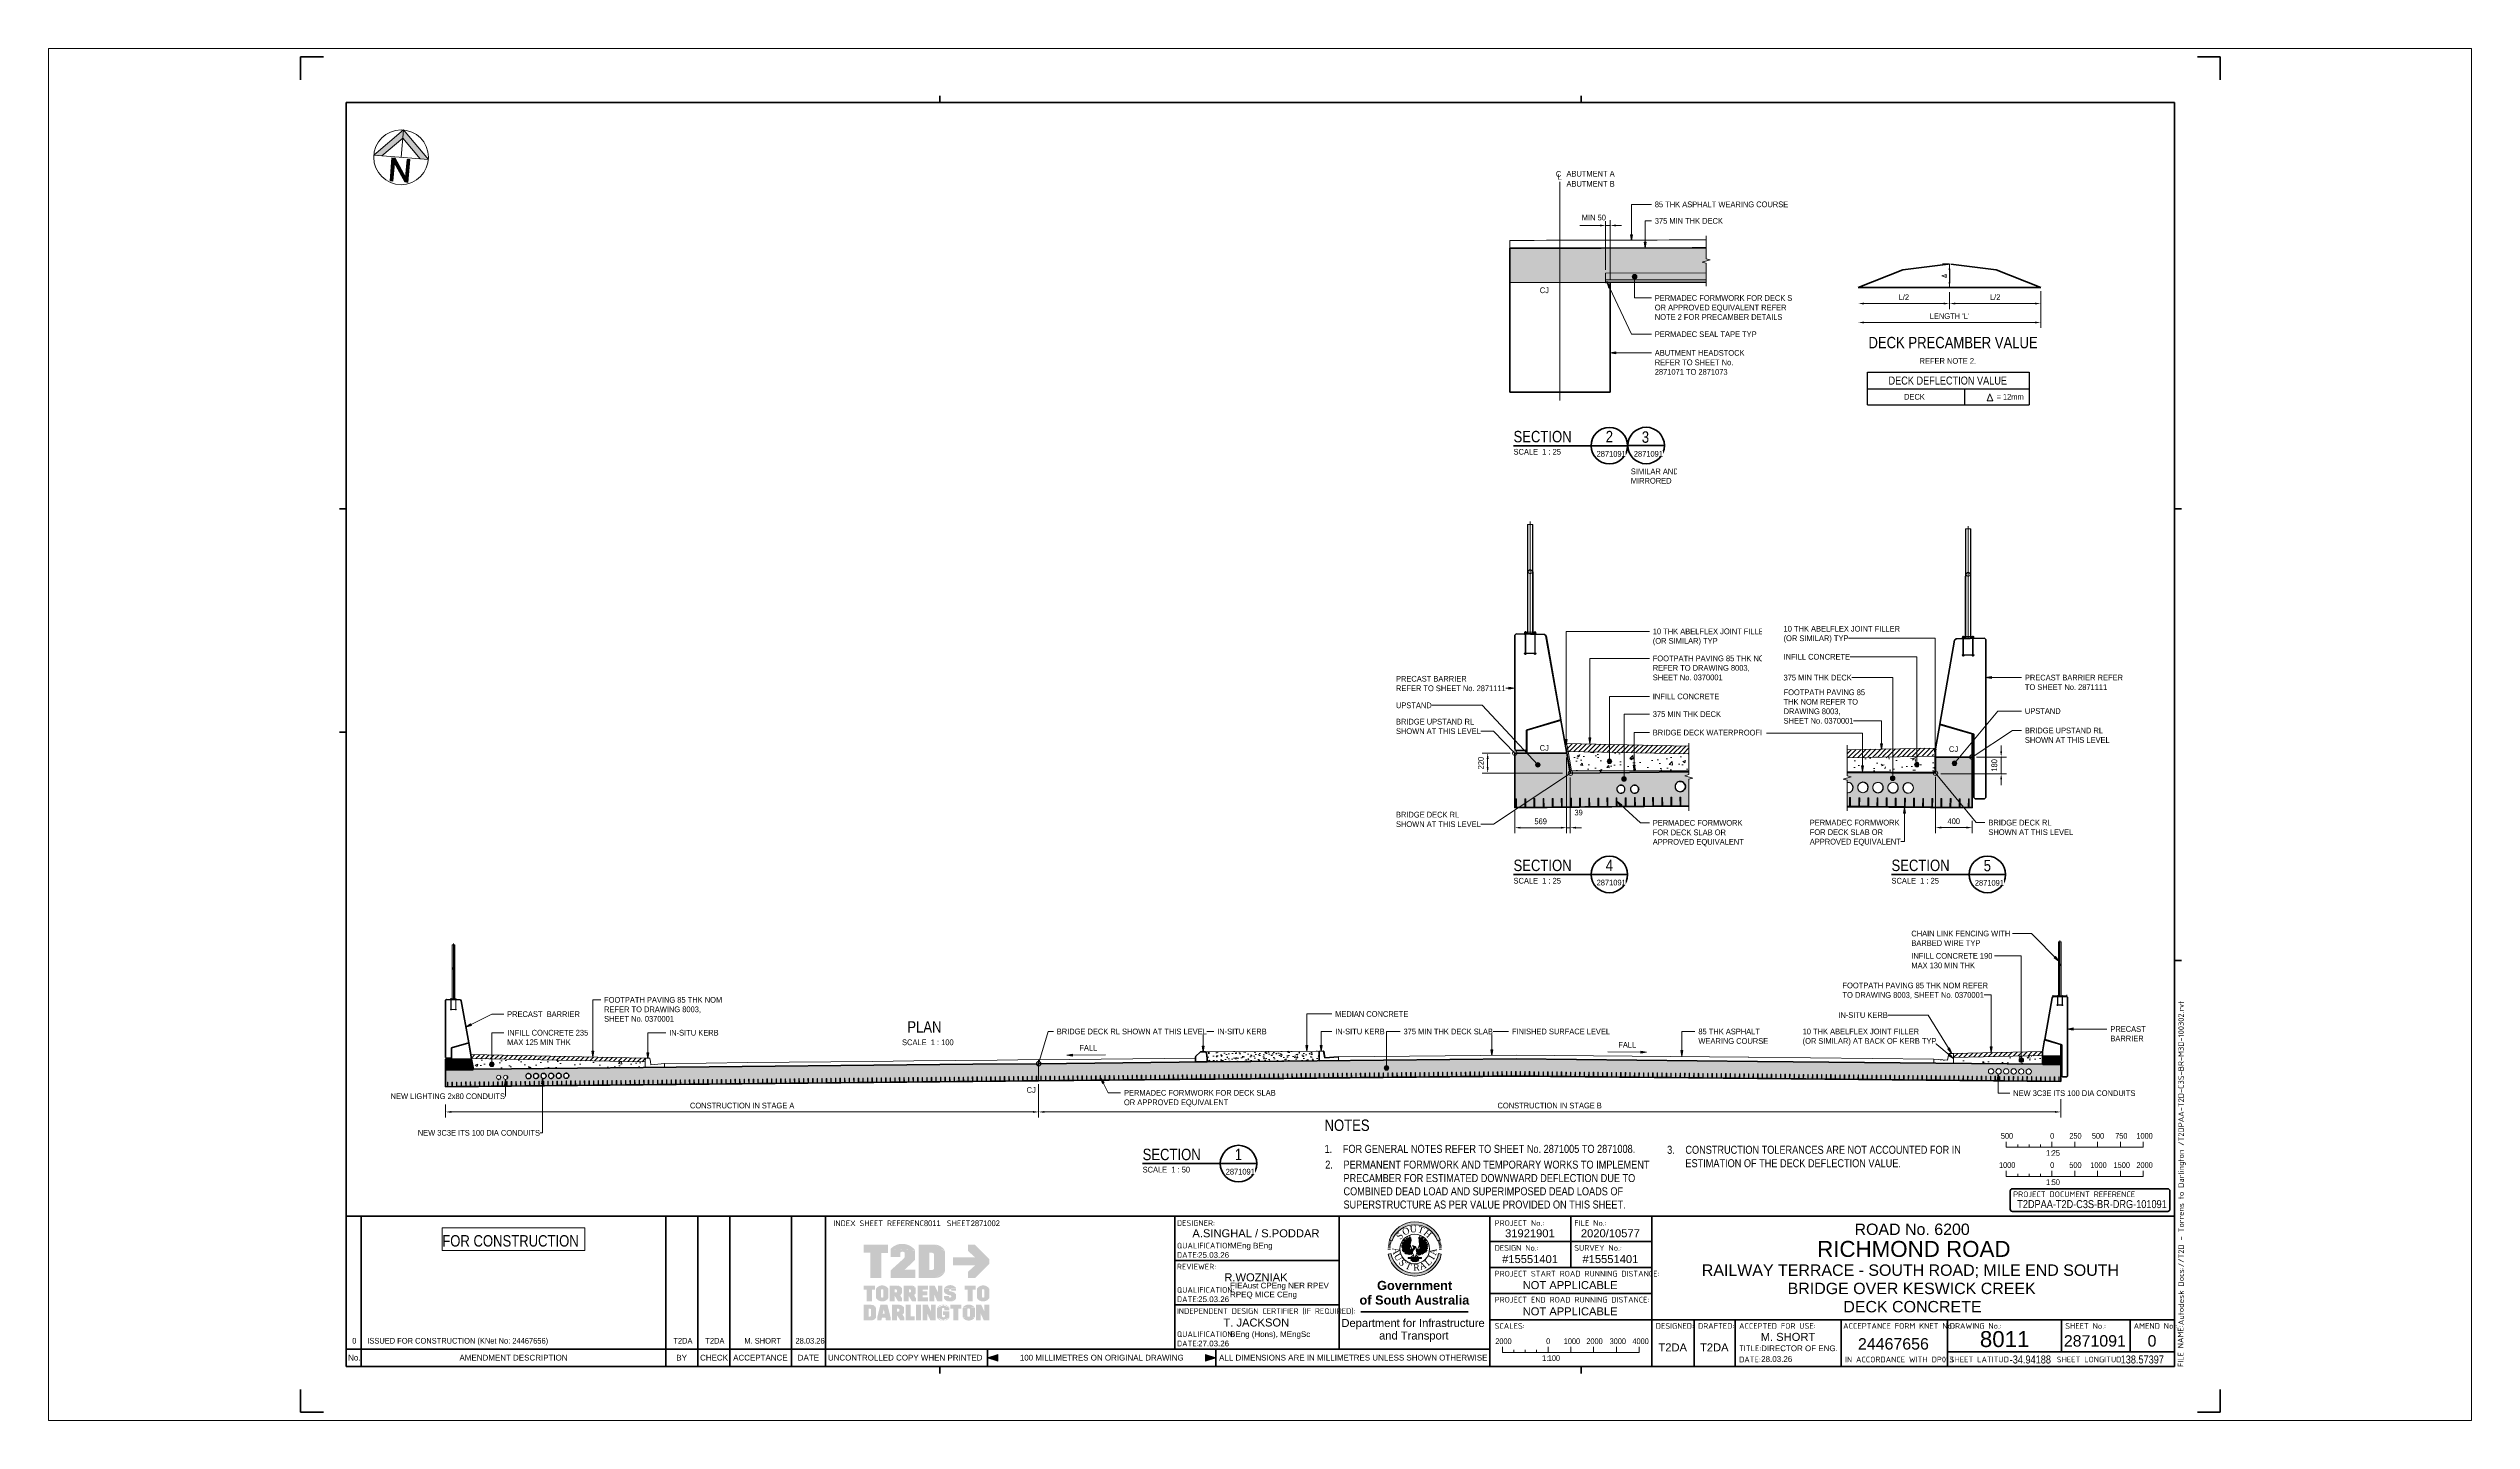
# Paper-space layout 'Layout1' of a CAD drawing. Header units: metres. Extents: x -0.11 to 0.95, y 0 to 0.6.
# The model-space entities are those that its viewports show. They can reach past a viewport. Long polylines and large blocks are cut down to what shows.
import ezdxf

# ---------------------------------------------------------------- set-up
doc = ezdxf.new("R2010")
doc.units = ezdxf.units.M
doc.linetypes.add('JacobsDash', pattern=[0.0045, 0.003, -0.0015])
doc.linetypes.add('JacobsGridLine', pattern=[0.0145, 0.01, -0.001, 0.0025, -0.001])
doc.layers.get('Defpoints').update_dxf_attribs({"color": 41})
for name, color, linetype, lineweight in [('A-ANNO-NOTE-STAMP', 10, 'Continuous', 18), ('BRIDGE-ABUTMENT-CONC', 7, 'Continuous', 50), ('BRIDGE-FRAMING-LINE-18-HID', 7, 'JacobsDash', 18), ('BRIDGE-G-IMPT', 7, 'Continuous', 13), ('D-BDGE', 7, 'Continuous', 13), ('D-BDGE-18-SOLID', 7, 'Continuous', 9), ('D-BDGE-FLOOR', 7, 'Continuous', 50), ('D-BDGE-FLOOR-HID', 7, 'JacobsDash', 18), ('D-BDGE-FLOOR-PAT', 7, 'Continuous', 50), ('D-BDGE-FRAMING', 7, 'Continuous', 50), ('D-BDGE-GEN-MOD', 7, 'Continuous', 35), ('D-BDGE-LINE', 7, 'Continuous', 9), ('D-ENHA-ANNO-SYMB', 7, 'Continuous', 50), ('D-ENHA-GEN-LINE', 7, 'Continuous', 9), ('D-ENHA-GEN-LINE-GRIDS', 7, 'Continuous', 9), ('D-ENHA-TEXT', 7, 'Continuous', 9), ('D-ENHA-TEXT-DIMS', 7, 'Continuous', 9), ('D-ENHA-TITLEBLOCK', 7, 'Continuous', 9), ('G-ANNO-TTLB', 7, 'Continuous', 18)]:
    doc.layers.add(name, color=color, linetype=linetype, lineweight=lineweight)
doc.layers.add('D-BDGE-ANNO-NPLT', color=191, linetype='Continuous', plot=False)
doc.layers.add('D-BDGE-Conduits', color=1, linetype='Continuous', lineweight=9, true_color=0xff0000)
doc.layers.get('D-BDGE-ANNO-NPLT').freeze()
doc.styles.add('Arial', font='arial.ttf', dxfattribs={"height": 0.0025})
doc.styles.add('Arial Narrow_1', font='ARIALN.TTF', dxfattribs={"height": 0.25})
doc.styles.add('Arial Narrow_2', font='ARIALN.TTF', dxfattribs={"height": 0.0025})
doc.styles.add('Arial Narrow_4', font='ARIALN.TTF', dxfattribs={"height": 0.125})
doc.styles.add('Arial Narrow_5', font='ARIALN.TTF', dxfattribs={"height": 0.0625})
doc.styles.add('Arial Narrow_6', font='ARIALN.TTF', dxfattribs={"height": 0.0035})
doc.styles.add('Arial Narrow_7', font='ARIALN.TTF', dxfattribs={"height": 0.005})
doc.styles.add('Arial Narrow_8', font='ARIALN.TTF', dxfattribs={"width": 0.9, "height": 0.0025})
doc.styles.add('Arial_1', font='arial.ttf', dxfattribs={"height": 0.0035})
doc.styles.add('Arial_2', font='arial.ttf', dxfattribs={"height": 0.005})
doc.styles.add('Arial_3', font='arial.ttf', dxfattribs={"height": 0.007})
doc.styles.add('Arial_B', font='arialbd.ttf', dxfattribs={"height": 0.004})
doc.styles.add('ISOCPEUR', font='isocpeur.ttf', dxfattribs={"height": 0.0025})
doc.styles.add('Times New Roman', font='times.ttf', dxfattribs={"height": 0.008001})
doc.dimstyles.new('Dimension_Standard_O__mm__2', dxfattribs={"dimscale": 0.3048, "dimtxt": 0.127929, "dimasz": 0.410105, "dimexe": 0.393701, "dimexo": 0.246063, "dimgap": 0.246063, "dimtad": 1, "dimdec": 0, "dimlfac": 1000, "dimzin": 0, "dimdsep": 46, "dimtxsty": 'Arial Narrow_4', "dimsah": 1, "dimcen": 0.09, "dimaunit": 1, "dimadec": 4, "dimazin": 0, "dimtfac": 1, "dimtdec": 4, "dimtix": 1, "dimtmove": 0, "dimatfit": 3, "dimfxl": 1, "dimtvp": 1, "dimtfill": 1, "dimtolj": 1, "dimtzin": 0, "dimlwd": 18, "dimlwe": 18, "dimarcsym": 2})
doc.dimstyles.new('Dimension_Standard_O__mm__3', dxfattribs={"dimscale": 0.3048, "dimtxt": 0.063964, "dimasz": 0.205052, "dimexe": 0.19685, "dimexo": 0.123031, "dimgap": 0.123031, "dimtad": 1, "dimdec": 0, "dimlfac": 1000, "dimzin": 0, "dimdsep": 46, "dimtxsty": 'Arial Narrow_5', "dimsah": 1, "dimcen": 0.09, "dimaunit": 1, "dimadec": 4, "dimazin": 0, "dimtfac": 1, "dimtdec": 4, "dimtix": 1, "dimtmove": 2, "dimatfit": 3, "dimfxl": 1, "dimtvp": 1, "dimtfill": 1, "dimtolj": 1, "dimtzin": 0, "dimlwd": 18, "dimlwe": 18, "dimarcsym": 2})
doc.dimstyles.new('Dimension_Standard_O__mm__4', dxfattribs={"dimscale": 0.3048, "dimtxt": 0.063964, "dimasz": 0.205052, "dimexe": 0.19685, "dimexo": 0.123031, "dimgap": 0.123031, "dimtad": 1, "dimdec": 0, "dimlfac": 1000, "dimzin": 0, "dimdsep": 46, "dimtxsty": 'Arial Narrow_5', "dimsah": 1, "dimcen": 0.09, "dimaunit": 1, "dimadec": 4, "dimazin": 0, "dimtfac": 1, "dimtdec": 4, "dimtix": 1, "dimtmove": 0, "dimatfit": 3, "dimfxl": 1, "dimtvp": 1, "dimtfill": 1, "dimtolj": 1, "dimtzin": 0, "dimlwd": 18, "dimlwe": 18, "dimarcsym": 2})
doc.dimstyles.new('Dimension_Standard_O__mm__5', dxfattribs={"dimscale": 0.3048, "dimtxt": 0.063964, "dimasz": 0.205052, "dimexe": 0.19685, "dimexo": 0.123031, "dimgap": 0.123031, "dimtad": 1, "dimdec": 0, "dimlfac": 1000, "dimzin": 0, "dimdsep": 46, "dimtxsty": 'Arial Narrow_5', "dimsah": 1, "dimcen": 0.09, "dimaunit": 1, "dimadec": 4, "dimazin": 0, "dimtfac": 1, "dimtdec": 4, "dimtix": 1, "dimtmove": 1, "dimatfit": 3, "dimfxl": 1, "dimtvp": 1, "dimtfill": 1, "dimtolj": 1, "dimtzin": 0, "dimlwd": 18, "dimlwe": 18, "dimarcsym": 2})
doc.dimstyles.new('Dimension_Standard_O__mm__6', dxfattribs={"dimscale": 0.3048, "dimtxt": 0.002559, "dimasz": 0.008202, "dimexe": 0.007874, "dimexo": 0.004921, "dimgap": 0.004921, "dimtad": 1, "dimdec": 0, "dimlfac": 1000, "dimzin": 0, "dimdsep": 46, "dimtxsty": 'Arial Narrow_2', "dimsah": 1, "dimcen": 0.09, "dimaunit": 1, "dimadec": 4, "dimazin": 0, "dimtfac": 1, "dimtdec": 4, "dimtix": 1, "dimtmove": 0, "dimatfit": 3, "dimfxl": 1, "dimtvp": 1, "dimtfill": 1, "dimtolj": 1, "dimtzin": 0, "dimlwd": 18, "dimlwe": 18, "dimarcsym": 2})
doc.dimstyles.new('Dimension_Standard_T_REO', dxfattribs={"dimscale": 0.3048, "dimtxt": 0.002559, "dimasz": 0.008202, "dimexe": 0.009843, "dimexo": 0.0625, "dimgap": 0.003281, "dimtad": 1, "dimdec": 0, "dimlfac": 1000, "dimzin": 0, "dimdsep": 46, "dimtxsty": 'Arial Narrow_2', "dimsah": 1, "dimcen": 0.09, "dimaunit": 1, "dimadec": 4, "dimazin": 0, "dimtfac": 1, "dimtdec": 4, "dimtix": 1, "dimtmove": 0, "dimatfit": 3, "dimfxl": 0.009843, "dimfxlon": 1, "dimtvp": 1, "dimtolj": 1, "dimtzin": 0, "dimlwd": 25, "dimlwe": 25, "dimarcsym": 2})
pattern_1 = [(50, (-1671.929, 17.058), (0.578435, -0.050612), [0.06048, -0.66532]), (355, (-1671.929, 17.058), (-0.111897, 0.6066), [0.04839, -0.53226]), (100.451, (-1671.881, 17.054), (0.466546, 0.555993), [0.0514, -0.56544]), (46.184, (-1671.929, 17.219), (0.86067, -0.133487), [0.09073, -0.99798]), (96.636, (-1671.858, 17.208), (0.753756, 0.78559), [0.0771, -0.84816]), (351.184, (-1671.929, 17.219), (0.753764, 0.78558), [0.07258, -0.79838]), (21, (-1671.849, 17.179), (0.481374, -0.324697), [0.06048, -0.66532]), (326, (-1671.849, 17.179), (0.196219, 0.584794), [0.04839, -0.53226]), (71.451, (-1671.809, 17.152), (0.6776, 0.260096), [0.0514, -0.56544]), (37.5, (-1671.929, 17.058), (0.0098042, 0.268466), [0.00168, -0.52413, 0.00168, -0.53865, -0.53427]), (37.5, (-1671.929, 17.058), (0.0098042, 0.268466), [-1.066, 0.00168, -0.5326]), (7.5, (-1671.929, 17.058), (0.212148, 0.318072), [0.00168, -0.30639, 0.00168, -0.51203, -0.20363]), (7.5, (-1671.929, 17.058), (0.212148, 0.318072), [-0.82177, 0.00168, -0.20195]), (327.5, (-1672.109, 17.058), (0.430499, -0.018185), [0.00168, -0.19994, 0.00168, -0.62735, -0.83468]), (327.5, (-1672.109, 17.058), (0.430499, -0.018185), [-0.83064, 0.00168, -0.833]), (317.5, (-1672.19, 17.058), (0.470313, 0.080731), [0.00168, -0.26042, 0.00168, -0.41606, -0.59274]), (317.5, (-1672.19, 17.058), (0.470313, 0.080731), [-0.67984, 0.00168, -0.59106])]
pattern_2 = [(45, (629.79198, 17.058), (-0.053033, 0.053033), [])]

# ---------------------------------------------------------------- blocks, each defined once
blk = doc.blocks.new('T2DPAA-T2D-PWA-DE-XRF-000001 - Drawing3_dwg-6272381-DECK CONCRETE')
at = {"layer": 'BRIDGE-G-IMPT'}
h = blk.add_hatch(color=256, dxfattribs=at)
edge = h.paths.add_edge_path()
edge.add_line((0.1549, 0.1015), (0.1515, 0.1021))
edge.add_arc((0.1226, 0.1077), 0.0295, 190.997, 349.003, ccw=False)
edge.add_line((0.0937, 0.1021), (0.0903, 0.1015))
edge.add_arc((0.1226, 0.1077), 0.0329, 190.997, 349.003)
edge = h.paths.add_edge_path()
edge.add_arc((0.1226, 0.1077), 0.0329, 20.0475, 159.9525, ccw=False)
edge.add_line((0.1535, 0.119), (0.1503, 0.1178))
edge.add_arc((0.1226, 0.1077), 0.0295, 20.0475, 159.9525)
edge.add_line((0.0949, 0.1178), (0.0917, 0.119))
h = blk.add_hatch(color=256, dxfattribs=at)
edge = h.paths.add_edge_path()
edge.add_arc((0.1226, 0.1077), 0.0329, 161.3902, 162.9856, ccw=False)
edge.add_line((0.0915, 0.1183), (0.0914, 0.1182))
edge.add_line((0.0915, 0.1183), (0.0947, 0.1172))
edge.add_line((0.0947, 0.1171), (0.0947, 0.1172))
edge.add_arc((0.1226, 0.1077), 0.0295, 161.3902, 162.9856)
edge.add_line((0.0944, 0.1163), (0.0911, 0.1174))
h = blk.add_hatch(color=256, dxfattribs=at)
edge = h.paths.add_edge_path()
edge.add_line((0.1206, 0.1074), (0.1207, 0.1074))
edge.add_line((0.1207, 0.1074), (0.1206, 0.1074))
edge = h.paths.add_edge_path()
edge.add_line((0.1166, 0.11), (0.1166, 0.1074))
edge.add_line((0.1166, 0.1074), (0.1183, 0.1065))
edge.add_line((0.1183, 0.1065), (0.119, 0.1076))
edge.add_line((0.119, 0.1076), (0.1204, 0.1079))
edge.add_line((0.1204, 0.1079), (0.1207, 0.1074))
edge.add_line((0.1207, 0.1074), (0.1211, 0.1067))
edge.add_line((0.1211, 0.1067), (0.1187, 0.1008))
edge.add_line((0.1187, 0.1008), (0.1178, 0.1012))
edge.add_line((0.1178, 0.1012), (0.1166, 0.1008))
edge.add_line((0.1166, 0.1008), (0.1161, 0.1012))
edge.add_line((0.1161, 0.1012), (0.1147, 0.101))
edge.add_line((0.1147, 0.101), (0.1143, 0.1017))
edge.add_line((0.1143, 0.1017), (0.1131, 0.1012))
edge.add_line((0.1131, 0.1012), (0.1128, 0.1022))
edge.add_line((0.1128, 0.1022), (0.1119, 0.1019))
edge.add_line((0.1119, 0.1019), (0.1119, 0.1029))
edge.add_line((0.1119, 0.1029), (0.1105, 0.1027))
edge.add_line((0.1105, 0.1027), (0.1107, 0.1043))
edge.add_line((0.1107, 0.1043), (0.1091, 0.1041))
edge.add_line((0.1091, 0.1041), (0.1095, 0.1057))
edge.add_line((0.1095, 0.1057), (0.1077, 0.106))
edge.add_line((0.1077, 0.106), (0.1081, 0.1069))
edge.add_line((0.1081, 0.1069), (0.1072, 0.1074))
edge.add_line((0.1072, 0.1074), (0.1081, 0.1091))
edge.add_line((0.1081, 0.1091), (0.1069, 0.11))
edge.add_line((0.1069, 0.11), (0.1081, 0.1112))
edge.add_line((0.1081, 0.1112), (0.1069, 0.1122))
edge.add_line((0.1069, 0.1122), (0.1085, 0.113))
edge.add_line((0.1085, 0.113), (0.1072, 0.1143))
edge.add_line((0.1072, 0.1143), (0.1095, 0.1145))
edge.add_line((0.1095, 0.1145), (0.1081, 0.116))
edge.add_line((0.1081, 0.116), (0.1105, 0.116))
edge.add_line((0.1105, 0.116), (0.1088, 0.1179))
edge.add_line((0.1088, 0.1179), (0.1119, 0.1163))
edge.add_line((0.1119, 0.1163), (0.1105, 0.1193))
edge.add_line((0.1105, 0.1193), (0.1138, 0.1172))
edge.add_line((0.1138, 0.1172), (0.1121, 0.121))
edge.add_line((0.1121, 0.121), (0.1147, 0.1181))
edge.add_line((0.1147, 0.1181), (0.1143, 0.1224))
edge.add_line((0.1143, 0.1224), (0.1159, 0.1188))
edge.add_line((0.1159, 0.1188), (0.1166, 0.1236))
edge.add_line((0.1166, 0.1236), (0.1171, 0.1207))
edge.add_line((0.1171, 0.1207), (0.1178, 0.1214))
edge.add_line((0.1178, 0.1214), (0.118, 0.1179))
edge.add_line((0.118, 0.1179), (0.1171, 0.1131))
edge.add_line((0.1171, 0.1131), (0.1178, 0.111))
edge.add_line((0.1178, 0.111), (0.1166, 0.11))
for points in [[(0.1105, 0.1193), (0.1088, 0.1179), (0.1119, 0.1163)], [(0.1369, 0.1093), (0.1385, 0.1081), (0.1367, 0.1074), (0.1376, 0.106), (0.1357, 0.106), (0.1367, 0.1043), (0.1348, 0.1043), (0.1348, 0.1031), (0.1336, 0.1034), (0.1331, 0.1022), (0.1322, 0.1024), (0.1317, 0.1015), (0.1305, 0.1017), (0.1301, 0.101), (0.1296, 0.1015), (0.1291, 0.1005), (0.1286, 0.1008), (0.1277, 0.1003), (0.1275, 0.101), (0.1268, 0.1003), (0.1251, 0.1029), (0.1242, 0.1065), (0.1246, 0.1076), (0.1263, 0.1076), (0.127, 0.1067), (0.1284, 0.1072), (0.1291, 0.11), (0.1275, 0.1112), (0.1282, 0.1133), (0.1275, 0.1219), (0.1284, 0.121), (0.1289, 0.1236), (0.1294, 0.1193), (0.1312, 0.1226), (0.1305, 0.1191), (0.1331, 0.1212), (0.1317, 0.1179), (0.1348, 0.1195), (0.1324, 0.116), (0.1364, 0.1179), (0.1341, 0.1155), (0.1371, 0.116), (0.1355, 0.1143), (0.1381, 0.1141), (0.1364, 0.1131), (0.1383, 0.1124), (0.1367, 0.1114), (0.1385, 0.11)], [(0.1312, 0.1226), (0.1331, 0.1212), (0.1305, 0.1191)], [(0.1348, 0.1195), (0.1364, 0.1179), (0.1324, 0.116)], [(0.1069, 0.1122), (0.1069, 0.11), (0.1081, 0.1112)], [(0.1081, 0.116), (0.1072, 0.1143), (0.1095, 0.1145)], [(0.1077, 0.106), (0.1091, 0.1041), (0.1095, 0.1057)], [(0.1105, 0.1027), (0.1119, 0.1019), (0.1119, 0.1029)], [(0.1225, 0.0967), (0.1233, 0.0985), (0.1277, 0.0943), (0.1263, 0.0929), (0.1237, 0.092), (0.1202, 0.0924), (0.1176, 0.0943), (0.1218, 0.0984)], [(0.1291, 0.1005), (0.1301, 0.101), (0.1296, 0.1015)], [(0.1317, 0.1015), (0.1331, 0.1022), (0.1322, 0.1024)], [(0.1383, 0.1124), (0.1381, 0.1141), (0.1364, 0.1131)]]:
    blk.add_hatch(color=256, dxfattribs=at).paths.add_polyline_path(points)
h = blk.add_hatch(color=256, dxfattribs=at)
edge = h.paths.add_edge_path()
edge.add_line((0.154, 0.1174), (0.1508, 0.1163))
edge.add_arc((0.1226, 0.1077), 0.0295, 17.0144, 18.6098)
edge.add_line((0.1505, 0.1172), (0.1505, 0.1171))
edge.add_line((0.1505, 0.1172), (0.1537, 0.1183))
edge.add_line((0.1538, 0.1182), (0.1537, 0.1183))
edge.add_arc((0.1226, 0.1077), 0.0329, 17.0144, 18.6098, ccw=False)
h = blk.add_hatch(color=256, dxfattribs=at)
edge = h.paths.add_edge_path()
edge.add_line((0.0931, 0.1083), (0.0897, 0.1083))
edge.add_arc((0.1226, 0.1077), 0.0329, 177.3415, 178.9368, ccw=False)
edge.add_line((0.0897, 0.1094), (0.0897, 0.1093))
edge.add_line((0.0897, 0.1094), (0.0932, 0.1092))
edge.add_line((0.0932, 0.1091), (0.0932, 0.1092))
edge.add_arc((0.1226, 0.1077), 0.0295, 177.3415, 178.9368)
h = blk.add_hatch(color=256, dxfattribs=at)
edge = h.paths.add_edge_path()
edge.add_line((0.0931, 0.1069), (0.0897, 0.1068))
edge.add_arc((0.1226, 0.1077), 0.0329, 180, 181.5953, ccw=False)
edge.add_line((0.0897, 0.1078), (0.0897, 0.1077))
edge.add_line((0.0897, 0.1078), (0.0931, 0.1078))
edge.add_line((0.0931, 0.1077), (0.0931, 0.1078))
edge.add_arc((0.1226, 0.1077), 0.0295, 180, 181.5953)
h = blk.add_hatch(color=256, dxfattribs=at)
edge = h.paths.add_edge_path()
edge.add_arc((0.1226, 0.1077), 0.0329, 174.6829, 176.2783, ccw=False)
edge.add_line((0.0899, 0.1109), (0.0898, 0.1108))
edge.add_line((0.0899, 0.1109), (0.0933, 0.1106))
edge.add_line((0.0933, 0.1105), (0.0933, 0.1106))
edge.add_arc((0.1226, 0.1077), 0.0295, 174.6829, 176.2783)
edge.add_line((0.0932, 0.1096), (0.0898, 0.1099))
h = blk.add_hatch(color=256, dxfattribs=at)
edge = h.paths.add_edge_path()
edge.add_arc((0.1226, 0.1077), 0.0329, 172.0244, 173.6197, ccw=False)
edge.add_line((0.09, 0.1124), (0.09, 0.1123))
edge.add_line((0.09, 0.1124), (0.0934, 0.1119))
edge.add_line((0.0934, 0.1118), (0.0934, 0.1119))
edge.add_arc((0.1226, 0.1077), 0.0295, 172.0244, 173.6197)
edge.add_line((0.0933, 0.111), (0.0899, 0.1114))
h = blk.add_hatch(color=256, dxfattribs=at)
edge = h.paths.add_edge_path()
edge.add_arc((0.1226, 0.1077), 0.0329, 169.3658, 170.9612, ccw=False)
edge.add_line((0.0903, 0.1139), (0.0903, 0.1138))
edge.add_line((0.0903, 0.1139), (0.0937, 0.1133))
edge.add_line((0.0936, 0.1132), (0.0937, 0.1133))
edge.add_arc((0.1226, 0.1077), 0.0295, 169.3658, 170.9612)
edge.add_line((0.0935, 0.1124), (0.0901, 0.1129))
h = blk.add_hatch(color=256, dxfattribs=at)
edge = h.paths.add_edge_path()
edge.add_arc((0.1226, 0.1077), 0.0329, 166.7073, 168.3026, ccw=False)
edge.add_line((0.0906, 0.1154), (0.0906, 0.1153))
edge.add_line((0.0906, 0.1154), (0.0939, 0.1146))
edge.add_line((0.0939, 0.1145), (0.0939, 0.1146))
edge.add_arc((0.1226, 0.1077), 0.0295, 166.7073, 168.3026)
edge.add_line((0.0937, 0.1137), (0.0904, 0.1144))
h = blk.add_hatch(color=256, dxfattribs=at)
edge = h.paths.add_edge_path()
edge.add_line((0.0941, 0.115), (0.0907, 0.1159))
edge.add_arc((0.1226, 0.1077), 0.0329, 164.0488, 165.6441, ccw=False)
edge.add_line((0.091, 0.1169), (0.091, 0.1168))
edge.add_line((0.091, 0.1169), (0.0943, 0.1159))
edge.add_line((0.0943, 0.1158), (0.0943, 0.1159))
edge.add_arc((0.1226, 0.1077), 0.0295, 164.0488, 165.6441)
h = blk.add_hatch(color=256, dxfattribs=at)
edge = h.paths.add_edge_path()
edge.add_line((0.1232, 0.1095), (0.1225, 0.1076))
edge.add_line((0.1225, 0.1076), (0.1207, 0.1074))
edge.add_line((0.1207, 0.1074), (0.1207, 0.1074))
edge.add_line((0.1207, 0.1074), (0.1216, 0.1086))
edge.add_line((0.1216, 0.1086), (0.1197, 0.1119))
edge.add_line((0.1197, 0.1119), (0.1232, 0.1107))
edge.add_line((0.1232, 0.1107), (0.1239, 0.1098))
edge.add_line((0.1239, 0.1098), (0.1232, 0.1095))
h = blk.add_hatch(color=256, dxfattribs=at)
edge = h.paths.add_edge_path()
edge.add_arc((0.1226, 0.1077), 0.0295, 14.3559, 15.9512)
edge.add_line((0.1509, 0.1159), (0.1509, 0.1158))
edge.add_line((0.1509, 0.1159), (0.1542, 0.1169))
edge.add_line((0.1542, 0.1168), (0.1542, 0.1169))
edge.add_arc((0.1226, 0.1077), 0.0329, 14.3559, 15.9512, ccw=False)
edge.add_line((0.1545, 0.1159), (0.1511, 0.115))
h = blk.add_hatch(color=256, dxfattribs=at)
edge = h.paths.add_edge_path()
edge.add_line((0.1548, 0.1144), (0.1514, 0.1137))
edge.add_arc((0.1226, 0.1077), 0.0295, 11.6974, 13.2927)
edge.add_line((0.1512, 0.1146), (0.1513, 0.1145))
edge.add_line((0.1512, 0.1146), (0.1546, 0.1154))
edge.add_line((0.1546, 0.1153), (0.1546, 0.1154))
edge.add_arc((0.1226, 0.1077), 0.0329, 11.6974, 13.2927, ccw=False)
h = blk.add_hatch(color=256, dxfattribs=at)
edge = h.paths.add_edge_path()
edge.add_arc((0.1226, 0.1077), 0.0295, 9.0388, 10.6342)
edge.add_line((0.1515, 0.1133), (0.1515, 0.1132))
edge.add_line((0.1515, 0.1133), (0.1549, 0.1139))
edge.add_line((0.1549, 0.1138), (0.1549, 0.1139))
edge.add_arc((0.1226, 0.1077), 0.0329, 9.0388, 10.6342, ccw=False)
edge.add_line((0.1551, 0.1129), (0.1517, 0.1124))
h = blk.add_hatch(color=256, dxfattribs=at)
edge = h.paths.add_edge_path()
edge.add_arc((0.1226, 0.1077), 0.0295, 6.3803, 7.9756)
edge.add_line((0.1518, 0.1119), (0.1518, 0.1118))
edge.add_line((0.1518, 0.1119), (0.1552, 0.1124))
edge.add_line((0.1552, 0.1123), (0.1552, 0.1124))
edge.add_arc((0.1226, 0.1077), 0.0329, 6.3803, 7.9756, ccw=False)
edge.add_line((0.1553, 0.1114), (0.1519, 0.111))
h = blk.add_hatch(color=256, dxfattribs=at)
edge = h.paths.add_edge_path()
edge.add_line((0.1554, 0.1099), (0.152, 0.1096))
edge.add_arc((0.1226, 0.1077), 0.0295, 3.7217, 5.3171)
edge.add_line((0.1519, 0.1106), (0.1519, 0.1105))
edge.add_line((0.1519, 0.1106), (0.1553, 0.1109))
edge.add_line((0.1553, 0.1108), (0.1553, 0.1109))
edge.add_arc((0.1226, 0.1077), 0.0329, 3.7217, 5.3171, ccw=False)
h = blk.add_hatch(color=256, dxfattribs=at)
edge = h.paths.add_edge_path()
edge.add_line((0.1555, 0.1083), (0.1521, 0.1083))
edge.add_arc((0.1226, 0.1077), 0.0295, 1.0632, 2.6585)
edge.add_line((0.152, 0.1092), (0.152, 0.1091))
edge.add_line((0.152, 0.1092), (0.1554, 0.1094))
edge.add_line((0.1555, 0.1093), (0.1554, 0.1094))
edge.add_arc((0.1226, 0.1077), 0.0329, 1.0632, 2.6585, ccw=False)
h = blk.add_hatch(color=256, dxfattribs=at)
edge = h.paths.add_edge_path()
edge.add_line((0.1555, 0.1068), (0.152, 0.1069))
edge.add_arc((0.1226, 0.1077), 0.0295, 358.4047, 360)
edge.add_line((0.1521, 0.1078), (0.1521, 0.1077))
edge.add_line((0.1521, 0.1078), (0.1555, 0.1078))
edge.add_line((0.1555, 0.1077), (0.1555, 0.1078))
edge.add_arc((0.1226, 0.1077), 0.0329, 358.4047, 360, ccw=False)
for p, q in [((0.0917, 0.119), (0.0949, 0.1178)), ((0.1105, 0.1193), (0.1088, 0.1179)), ((0.1119, 0.1163), (0.1105, 0.1193)), ((0.1305, 0.1191), (0.1312, 0.1226)), ((0.1331, 0.1212), (0.1305, 0.1191)), ((0.1312, 0.1226), (0.1331, 0.1212)), ((0.1324, 0.116), (0.1348, 0.1195)), ((0.1348, 0.1195), (0.1364, 0.1179)), ((0.1503, 0.1178), (0.1535, 0.119)), ((0.0903, 0.1015), (0.0937, 0.1021)), ((0.1069, 0.1122), (0.1069, 0.11)), ((0.1081, 0.1112), (0.1069, 0.1122)), ((0.1069, 0.11), (0.1081, 0.1112)), ((0.1081, 0.116), (0.1072, 0.1143)), ((0.1072, 0.1143), (0.1095, 0.1145)), ((0.1077, 0.106), (0.1091, 0.1041)), ((0.1095, 0.1057), (0.1077, 0.106)), ((0.1095, 0.1145), (0.1081, 0.116)), ((0.1088, 0.1179), (0.1119, 0.1163)), ((0.1091, 0.1041), (0.1095, 0.1057)), ((0.1119, 0.1029), (0.1105, 0.1027)), ((0.1105, 0.1027), (0.1119, 0.1019)), ((0.1119, 0.1019), (0.1119, 0.1029)), ((0.115, 0.0967), (0.1197, 0.0967)), ((0.1211, 0.1003), (0.1173, 0.0974)), ((0.1244, 0.1003), (0.1272, 0.0974)), ((0.1256, 0.0967), (0.1308, 0.0967)), ((0.1296, 0.1015), (0.1291, 0.1005)), ((0.1291, 0.1005), (0.1301, 0.101)), ((0.1301, 0.101), (0.1296, 0.1015)), ((0.1322, 0.1024), (0.1317, 0.1015)), ((0.1317, 0.1015), (0.1331, 0.1022)), ((0.1331, 0.1022), (0.1322, 0.1024)), ((0.1364, 0.1179), (0.1324, 0.116)), ((0.1381, 0.1141), (0.1364, 0.1131)), ((0.1364, 0.1131), (0.1383, 0.1124)), ((0.1383, 0.1124), (0.1381, 0.1141)), ((0.1515, 0.1021), (0.1549, 0.1015))]:
    blk.add_line(p, q, dxfattribs=at)
at = {"layer": 'BRIDGE-G-IMPT', "flags": 128}
for points in [[(0.1085, 0.113), (0.1072, 0.1143), (0.1095, 0.1145), (0.1081, 0.116), (0.1105, 0.116), (0.1088, 0.1179), (0.1119, 0.1163), (0.1105, 0.1193), (0.1138, 0.1172), (0.1121, 0.121), (0.1147, 0.1181), (0.1143, 0.1224), (0.1159, 0.1188), (0.1166, 0.1236), (0.1171, 0.1207), (0.1178, 0.1214), (0.118, 0.1179), (0.1171, 0.1131), (0.119, 0.1076), (0.1204, 0.1079), (0.1211, 0.1067), (0.1187, 0.1008), (0.1178, 0.1012), (0.1166, 0.1008), (0.1161, 0.1012), (0.1147, 0.101), (0.1143, 0.1017), (0.1131, 0.1012), (0.1128, 0.1022), (0.1119, 0.1019), (0.1119, 0.1029), (0.1105, 0.1027), (0.1107, 0.1043), (0.1091, 0.1041), (0.1095, 0.1057), (0.1077, 0.106), (0.1081, 0.1069), (0.1072, 0.1074), (0.1081, 0.1091), (0.1069, 0.11), (0.1081, 0.1112), (0.1069, 0.1122), (0.1087, 0.1131)], [(0.1199, 0.1031), (0.1225, 0.0967), (0.1251, 0.1029), (0.1242, 0.1065), (0.1246, 0.1076), (0.1263, 0.1076), (0.1282, 0.1133), (0.1275, 0.1219), (0.1284, 0.121), (0.1289, 0.1236), (0.1294, 0.1193), (0.1312, 0.1226), (0.1305, 0.1191), (0.1331, 0.1212), (0.1317, 0.1179), (0.1348, 0.1195), (0.1324, 0.116), (0.1364, 0.1179), (0.1341, 0.1155), (0.1371, 0.116), (0.1355, 0.1143), (0.1381, 0.1141), (0.1364, 0.1131), (0.1383, 0.1124), (0.1367, 0.1114), (0.1385, 0.11), (0.1369, 0.1093), (0.1385, 0.1081), (0.1367, 0.1074), (0.1376, 0.106), (0.1357, 0.106), (0.1367, 0.1043), (0.1348, 0.1043), (0.1348, 0.1031), (0.1336, 0.1034), (0.1331, 0.1022), (0.1322, 0.1024), (0.1317, 0.1015), (0.1305, 0.1017), (0.1301, 0.101), (0.1296, 0.1015), (0.1291, 0.1005), (0.1286, 0.1008), (0.1277, 0.1003), (0.1275, 0.101), (0.1268, 0.1003), (0.1251, 0.1029)], [(0.1206, 0.0974), (0.1145, 0.0974), (0.1145, 0.0962), (0.1194, 0.0962)], [(0.119, 0.1076), (0.1183, 0.1065), (0.1166, 0.1074), (0.1166, 0.11), (0.1178, 0.111)], [(0.1218, 0.0984), (0.1176, 0.0943), (0.1202, 0.0924), (0.1237, 0.092), (0.1263, 0.0929), (0.1277, 0.0943), (0.1233, 0.0985)], [(0.1239, 0.1098), (0.1244, 0.1091), (0.1246, 0.1076)], [(0.1246, 0.0974), (0.1308, 0.0974), (0.1308, 0.0962), (0.126, 0.0962)], [(0.1263, 0.1076), (0.127, 0.1067), (0.1284, 0.1072), (0.1291, 0.11), (0.1275, 0.1112)]]:
    blk.add_lwpolyline(points, dxfattribs=at)
blk.add_lwpolyline([(0.1206, 0.1074), (0.1216, 0.1086), (0.1197, 0.1119), (0.1232, 0.1107), (0.1239, 0.1098), (0.1232, 0.1095), (0.1225, 0.1076)], close=True, dxfattribs=at)
at = {"layer": 'BRIDGE-G-IMPT'}
blk.add_circle((0.1226, 0.1077), 0.018, dxfattribs=at)
for radius, start, end in [(0.0329, 20.0475, 159.9525), (0.0295, 20.0475, 159.9525), (0.0329, 190.997, 349.003), (0.0295, 190.997, 349.003)]:
    blk.add_arc((0.1226, 0.1077), radius, start, end, dxfattribs=at)
at = {"layer": 'BRIDGE-G-IMPT', "lineweight": 9, "char_height": 0.008, "attachment_point": 2, "line_spacing_factor": 1.029793, "style": 'Times New Roman'}
for s, insert, width, rotation in [('S', (0.1012, 0.1263), 0.008041, 49.0663), ('O', (0.1099, 0.133), 0.010353, 26.6943), ('U', (0.1205, 0.136), 0.010353, 4.3222), ('T', (0.1314, 0.1347), 0.008744, 341.9502), ('H', (0.141, 0.1293), 0.010353, 319.5782), ('A', (0.104, 0.106), 0.010353, 279.6978), ('U', (0.1058, 0.0996), 0.010353, 300.15), ('S', (0.1107, 0.0935), 0.008041, 310.3575), ('T', (0.1164, 0.0903), 0.008744, 336.9699), ('R', (0.1244, 0.0893), 0.009549, 3.701), ('A', (0.1307, 0.0909), 0.010353, 21.3382), ('L', (0.1363, 0.0949), 0.008744, 42.375), ('I', (0.1395, 0.0995), 0.004825, 60.5783), ('A', (0.141, 0.1048), 0.010353, 83.64)]:
    blk.add_mtext(s, dxfattribs=dict(at, insert=insert, width=width, rotation=rotation))
blk = doc.blocks.new('T2DPAA-T2D-PWA-DE-XRF-000001 - Standard-7771766-DECK CONCRETE')
at = {"layer": 'BRIDGE-G-IMPT', "lineweight": 9}
for points in [[(0.3055, 0.0254), (0.3055, 0.0239), (0.3055, 0.0224), (0.301, 0.0239)], [(0.3965, 0.0254), (0.401, 0.0239), (0.3965, 0.0224), (0.3965, 0.0239)]]:
    blk.add_hatch(color=256, dxfattribs=at).paths.add_polyline_path(points)
at = {"layer": 'D-ENHA-TITLEBLOCK', "true_color": 0x1d4a5c}
h = blk.add_hatch(color=139, dxfattribs=at)
edge = h.paths.add_edge_path()
edge.add_line((0.2623, 0.0443), (0.2623, 0.0452))
edge.add_arc((0.2616, 0.044), 0.00145, 58.8241, 99.793)
edge.add_line((0.2613, 0.0454), (0.2613, 0.0441))
edge.add_arc((0.2616, 0.0455), 0.00141, 259.7202, 301.6629)
edge = h.paths.add_edge_path()
edge.add_arc((0.2625, 0.0448), 0.00224, 301.808, 330.1086, ccw=False)
edge.add_line((0.2637, 0.0429), (0.2645, 0.0415))
edge.add_line((0.2645, 0.0415), (0.2645, 0.0403))
edge.add_line((0.2645, 0.0403), (0.2627, 0.0403))
edge.add_line((0.2627, 0.0403), (0.2613, 0.0425))
edge.add_line((0.2613, 0.0425), (0.2613, 0.0403))
edge.add_line((0.2613, 0.0403), (0.2591, 0.0403))
edge.add_line((0.2591, 0.0403), (0.2591, 0.0471))
edge.add_line((0.2591, 0.0471), (0.2624, 0.0471))
edge.add_arc((0.2623, 0.0446), 0.00248, 32.8357, 87.7033, ccw=False)
edge.add_line((0.2644, 0.046), (0.2644, 0.0437))
edge = h.paths.add_edge_path()
edge.add_line((0.2674, 0.0527), (0.2674, 0.0537))
edge.add_arc((0.2667, 0.0524), 0.00145, 58.8241, 99.793)
edge.add_line((0.2665, 0.0539), (0.2665, 0.0526))
edge.add_arc((0.2667, 0.0539), 0.00141, 259.7202, 301.6629)
edge = h.paths.add_edge_path()
edge.add_arc((0.2676, 0.0532), 0.00224, 301.808, 330.1086, ccw=False)
edge.add_line((0.2688, 0.0513), (0.2696, 0.0499))
edge.add_line((0.2696, 0.0499), (0.2696, 0.0487))
edge.add_line((0.2696, 0.0487), (0.2678, 0.0487))
edge.add_line((0.2678, 0.0487), (0.2664, 0.051))
edge.add_line((0.2664, 0.051), (0.2664, 0.0487))
edge.add_line((0.2664, 0.0487), (0.2642, 0.0487))
edge.add_line((0.2642, 0.0487), (0.2642, 0.0555))
edge.add_line((0.2642, 0.0555), (0.2676, 0.0555))
edge.add_arc((0.2675, 0.0531), 0.00248, 32.8357, 87.7033, ccw=False)
edge.add_line((0.2695, 0.0544), (0.2695, 0.0521))
edge = h.paths.add_edge_path()
edge.add_line((0.2499, 0.0422), (0.2499, 0.0452))
edge.add_arc((0.2491, 0.0441), 0.00138, 56.3448, 98.7814)
edge.add_line((0.2489, 0.0454), (0.2489, 0.0419))
edge.add_arc((0.2491, 0.0433), 0.00138, 261.2186, 303.6552)
edge = h.paths.add_edge_path()
edge.add_line((0.2613, 0.0527), (0.2613, 0.0537))
edge.add_arc((0.2606, 0.0524), 0.00145, 58.8241, 99.793)
edge.add_line((0.2603, 0.0539), (0.2603, 0.0526))
edge.add_arc((0.2606, 0.0539), 0.00141, 259.7202, 301.6629)
edge = h.paths.add_edge_path()
edge.add_line((0.2502, 0.0403), (0.2467, 0.0403))
edge.add_line((0.2467, 0.0403), (0.2467, 0.0471))
edge.add_line((0.2467, 0.0471), (0.2501, 0.0471))
edge.add_arc((0.25, 0.0447), 0.00241, 26.2483, 85.5583, ccw=False)
edge.add_line((0.2521, 0.0457), (0.2521, 0.0416))
edge.add_arc((0.2502, 0.0424), 0.00209, 270, 338.4707, ccw=False)
h.paths.add_polyline_path([(0.2555, 0.0451), (0.255, 0.0432), (0.2559, 0.0432)])
h.paths.add_polyline_path([(0.2585, 0.0415), (0.2585, 0.0403), (0.2564, 0.0403), (0.2562, 0.0415), (0.2547, 0.0415), (0.2544, 0.0403), (0.2526, 0.0403), (0.2526, 0.0415), (0.254, 0.0471), (0.2571, 0.0471)])
h.paths.add_polyline_path([(0.2673, 0.042), (0.269, 0.042), (0.269, 0.0403), (0.2651, 0.0403), (0.2651, 0.0471), (0.2673, 0.0471)])
h.paths.add_polyline_path([(0.2718, 0.0403), (0.2696, 0.0403), (0.2696, 0.0471), (0.2718, 0.0471)])
h.paths.add_polyline_path([(0.2762, 0.0441), (0.2762, 0.0471), (0.2782, 0.0471), (0.2782, 0.0403), (0.2759, 0.0403), (0.2746, 0.0432), (0.2746, 0.0403), (0.2725, 0.0403), (0.2725, 0.0471), (0.2748, 0.0471)])
edge = h.paths.add_edge_path()
edge.add_arc((0.2817, 0.0424), 0.000774, 214.5178, 325.4822)
edge.add_line((0.2823, 0.0419), (0.2823, 0.0427))
edge.add_line((0.2823, 0.0427), (0.2815, 0.0427))
edge.add_line((0.2815, 0.0427), (0.2815, 0.0443))
edge.add_line((0.2815, 0.0443), (0.2842, 0.0443))
edge.add_line((0.2842, 0.0443), (0.2842, 0.0415))
edge.add_arc((0.2819, 0.0428), 0.00262, 274.1131, 330.4929, ccw=False)
edge.add_arc((0.2815, 0.0434), 0.00327, 260.2337, 279.7663, ccw=False)
edge.add_arc((0.2812, 0.0429), 0.00275, 208.3817, 264.7517, ccw=False)
edge.add_line((0.2788, 0.0416), (0.2788, 0.0458))
edge.add_arc((0.2812, 0.0445), 0.00268, 94.8448, 152.8409, ccw=False)
edge.add_arc((0.2815, 0.0424), 0.00482, 83.0812, 96.9188, ccw=False)
edge.add_arc((0.2818, 0.0444), 0.00278, 31.3102, 83.6241, ccw=False)
edge.add_line((0.2842, 0.0459), (0.2842, 0.0447))
edge.add_line((0.2842, 0.0447), (0.282, 0.0447))
edge.add_line((0.282, 0.0447), (0.282, 0.0455))
edge.add_arc((0.2815, 0.0451), 0.000641, 40.732, 139.268)
edge.add_line((0.281, 0.0455), (0.281, 0.0419))
h.paths.add_polyline_path([(0.2882, 0.0403), (0.2859, 0.0403), (0.2859, 0.0454), (0.2846, 0.0454), (0.2846, 0.0471), (0.2895, 0.0471), (0.2895, 0.0454), (0.2882, 0.0454)])
edge = h.paths.add_edge_path()
edge.add_arc((0.2927, 0.0429), 0.00104, 239.6549, 300.3451)
edge.add_line((0.2932, 0.042), (0.2932, 0.0454))
edge.add_arc((0.2927, 0.0445), 0.00103, 59.5446, 120.4554)
edge.add_line((0.2921, 0.0454), (0.2921, 0.042))
edge = h.paths.add_edge_path()
edge.add_arc((0.2927, 0.0434), 0.00323, 212.7347, 327.2653, ccw=False)
edge.add_line((0.29, 0.0417), (0.29, 0.0458))
edge.add_arc((0.2927, 0.044), 0.00323, 32.6408, 147.3592, ccw=False)
edge.add_line((0.2954, 0.0458), (0.2954, 0.0417))
h.paths.add_polyline_path([(0.3017, 0.0403), (0.2993, 0.0403), (0.298, 0.0432), (0.298, 0.0403), (0.2959, 0.0403), (0.2959, 0.0471), (0.2982, 0.0471), (0.2996, 0.0441), (0.2996, 0.0471), (0.3017, 0.0471)])
edge = h.paths.add_edge_path()
edge.add_arc((0.299, 0.0513), 0.00104, 239.6549, 300.3451)
edge.add_line((0.2995, 0.0504), (0.2995, 0.0538))
edge.add_arc((0.299, 0.0529), 0.00103, 59.5446, 120.4554)
edge.add_line((0.2985, 0.0538), (0.2985, 0.0504))
edge = h.paths.add_edge_path()
edge.add_arc((0.299, 0.0518), 0.00323, 212.7347, 327.2653, ccw=False)
edge.add_line((0.2963, 0.0501), (0.2963, 0.0542))
edge.add_arc((0.299, 0.0524), 0.00323, 32.6408, 147.3592, ccw=False)
edge.add_line((0.3017, 0.0542), (0.3017, 0.0501))
h.paths.add_polyline_path([(0.2945, 0.0487), (0.2923, 0.0487), (0.2923, 0.0538), (0.2909, 0.0538), (0.2909, 0.0555), (0.2958, 0.0555), (0.2958, 0.0538), (0.2945, 0.0538)])
edge = h.paths.add_edge_path()
edge.add_line((0.2872, 0.0518), (0.2872, 0.0499))
edge.add_arc((0.2849, 0.0513), 0.0027, 273.7285, 329.3952, ccw=False)
edge.add_line((0.285, 0.0486), (0.2841, 0.0486))
edge.add_arc((0.2842, 0.0512), 0.00266, 210.1626, 267.7624, ccw=False)
edge.add_line((0.2819, 0.0499), (0.2819, 0.051))
edge.add_line((0.2819, 0.051), (0.2841, 0.051))
edge.add_arc((0.2845, 0.0508), 0.000522, 155.2714, 300.4507)
edge.add_arc((0.2846, 0.0508), 0.000487, 289.6558, 416.8121)
edge.add_line((0.2849, 0.0512), (0.2834, 0.0515))
edge.add_arc((0.2841, 0.054), 0.00253, 213.4271, 255.8381, ccw=False)
edge.add_line((0.2819, 0.0526), (0.2819, 0.0544))
edge.add_arc((0.2846, 0.0525), 0.00325, 35.8397, 144.1603, ccw=False)
edge.add_line((0.2872, 0.0544), (0.2872, 0.0533))
edge.add_line((0.2872, 0.0533), (0.2851, 0.0533))
edge.add_arc((0.2846, 0.0535), 0.000494, 335.3316, 479.9481)
edge.add_arc((0.2845, 0.0535), 0.000428, 103.9979, 246.4243)
edge.add_line((0.2843, 0.0531), (0.2853, 0.0529))
edge.add_arc((0.2849, 0.0501), 0.00281, 35.1328, 82.3403, ccw=False)
h.paths.add_polyline_path([(0.2792, 0.0526), (0.2792, 0.0555), (0.2812, 0.0555), (0.2812, 0.0487), (0.2789, 0.0487), (0.2776, 0.0517), (0.2776, 0.0487), (0.2755, 0.0487), (0.2755, 0.0555), (0.2778, 0.0555)])
h.paths.add_polyline_path([(0.2725, 0.053), (0.2746, 0.053), (0.2746, 0.0513), (0.2725, 0.0513), (0.2725, 0.0504), (0.2748, 0.0504), (0.2748, 0.0487), (0.2703, 0.0487), (0.2703, 0.0555), (0.2748, 0.0555), (0.2748, 0.0538), (0.2725, 0.0538)])
edge = h.paths.add_edge_path()
edge.add_arc((0.2615, 0.0532), 0.00224, 301.808, 330.1086, ccw=False)
edge.add_line((0.2627, 0.0513), (0.2635, 0.0499))
edge.add_line((0.2635, 0.0499), (0.2635, 0.0487))
edge.add_line((0.2635, 0.0487), (0.2617, 0.0487))
edge.add_line((0.2617, 0.0487), (0.2603, 0.051))
edge.add_line((0.2603, 0.051), (0.2603, 0.0487))
edge.add_line((0.2603, 0.0487), (0.2581, 0.0487))
edge.add_line((0.2581, 0.0487), (0.2581, 0.0555))
edge.add_line((0.2581, 0.0555), (0.2614, 0.0555))
edge.add_arc((0.2613, 0.0531), 0.00248, 32.8357, 87.7033, ccw=False)
edge.add_line((0.2634, 0.0544), (0.2634, 0.0521))
edge = h.paths.add_edge_path()
edge.add_line((0.2543, 0.0538), (0.2543, 0.0504))
edge.add_arc((0.2548, 0.0513), 0.00104, 239.6549, 300.3451)
edge.add_line((0.2553, 0.0504), (0.2553, 0.0538))
edge.add_arc((0.2548, 0.0529), 0.00103, 59.5446, 120.4554)
edge = h.paths.add_edge_path()
edge.add_line((0.2521, 0.0501), (0.2521, 0.0542))
edge.add_arc((0.2548, 0.0524), 0.00323, 32.6408, 147.3592, ccw=False)
edge.add_line((0.2575, 0.0542), (0.2575, 0.0501))
edge.add_arc((0.2548, 0.0518), 0.00323, 212.7347, 327.2653, ccw=False)
h.paths.add_polyline_path([(0.2503, 0.0487), (0.248, 0.0487), (0.248, 0.0538), (0.2467, 0.0538), (0.2467, 0.0555), (0.2516, 0.0555), (0.2516, 0.0538), (0.2503, 0.0538)])
h.paths.add_polyline_path([(0.3017, 0.0672), (0.3017, 0.0651), (0.2955, 0.0588), (0.2924, 0.0588), (0.2924, 0.0616), (0.2955, 0.0644), (0.2858, 0.0644), (0.2858, 0.0679), (0.2955, 0.0679), (0.2924, 0.0707), (0.2924, 0.0734), (0.2955, 0.0734)])
edge = h.paths.add_edge_path()
edge.add_line((0.2768, 0.0699), (0.2754, 0.0699))
edge.add_line((0.2754, 0.0699), (0.2754, 0.0624))
edge.add_line((0.2754, 0.0624), (0.2768, 0.0624))
edge.add_arc((0.2767, 0.0633), 0.000915, 277.9427, 335.4563)
edge.add_line((0.2775, 0.0629), (0.2775, 0.0694))
edge.add_arc((0.2767, 0.0689), 0.000957, 31.2517, 83.8556)
edge = h.paths.add_edge_path()
edge.add_line((0.2781, 0.0589), (0.2707, 0.0589))
edge.add_line((0.2707, 0.0589), (0.2707, 0.0734))
edge.add_line((0.2707, 0.0734), (0.2781, 0.0734))
edge.add_arc((0.2777, 0.0683), 0.00519, 26.2483, 85.5583, ccw=False)
edge.add_line((0.2823, 0.0705), (0.2823, 0.0617))
edge.add_arc((0.2781, 0.0634), 0.00451, 270, 338.4707, ccw=False)
edge = h.paths.add_edge_path()
edge.add_line((0.2627, 0.0699), (0.2627, 0.0681))
edge.add_line((0.2627, 0.0681), (0.2585, 0.0681))
edge.add_line((0.2585, 0.0681), (0.2585, 0.0716))
edge.add_arc((0.2636, 0.0668), 0.00703, 37.1177, 136.9917, ccw=False)
edge.add_line((0.2692, 0.071), (0.2692, 0.0671))
edge.add_arc((0.2674, 0.0677), 0.00193, 316.9738, 340.8309, ccw=False)
edge.add_line((0.2688, 0.0664), (0.268, 0.0656))
edge.add_line((0.268, 0.0656), (0.2646, 0.0625))
edge.add_line((0.2646, 0.0625), (0.2693, 0.0625))
edge.add_line((0.2693, 0.0625), (0.2693, 0.0588))
edge.add_line((0.2693, 0.0588), (0.2585, 0.0588))
edge.add_line((0.2585, 0.0588), (0.2585, 0.0622))
edge.add_line((0.2585, 0.0622), (0.2638, 0.067))
edge.add_line((0.2638, 0.067), (0.2647, 0.068))
edge.add_line((0.2647, 0.068), (0.2647, 0.0699))
edge.add_arc((0.2637, 0.0691), 0.00131, 40.7337, 139.2663)
h.paths.add_polyline_path([(0.2467, 0.0734), (0.2573, 0.0734), (0.2573, 0.0698), (0.2544, 0.0698), (0.2544, 0.0589), (0.2496, 0.0589), (0.2496, 0.0699), (0.2467, 0.0699)])
at = {"layer": 'D-ENHA-GEN-LINE'}
for p, q in [((0.5265, 0.0287), (0.5265, 0.0262)), ((0.5265, 0.0262), (0.5865, 0.0262)), ((0.5315, 0.0274), (0.5315, 0.0262)), ((0.5365, 0.0274), (0.5365, 0.0262)), ((0.5415, 0.0274), (0.5415, 0.0262)), ((0.5465, 0.0287), (0.5465, 0.0262)), ((0.5565, 0.0287), (0.5565, 0.0262)), ((0.5665, 0.0287), (0.5665, 0.0262)), ((0.5765, 0.0287), (0.5765, 0.0262)), ((0.5865, 0.0287), (0.5865, 0.0262))]:
    blk.add_line(p, q, dxfattribs=at)
at = {"layer": 'D-ENHA-TITLEBLOCK', "color": 8, "lineweight": 35, "true_color": 0x808080}
for p, q in [((0, 0.594), (0.01, 0.594)), ((0, 0.584), (0, 0.594)), ((0.831, 0.594), (0.841, 0.594)), ((0.841, 0.594), (0.841, 0.584)), ((0, 0), (0, 0.01)), ((0.01, 0), (0, 0)), ((0.831, 0), (0.841, 0)), ((0.841, 0), (0.841, 0.01))]:
    blk.add_line(p, q, dxfattribs=at)
at = {"layer": 'D-ENHA-TITLEBLOCK', "lineweight": 100}
for p, q in [((0.02, 0.574), (0.02, 0.02)), ((0.821, 0.574), (0.02, 0.574)), ((0.821, 0.02), (0.821, 0.574)), ((0.821, 0.086), (0.02, 0.086)), ((0.23, 0.02), (0.23, 0.086)), ((0.383, 0.086), (0.383, 0.0277)), ((0.455, 0.086), (0.455, 0.0277)), ((0.521, 0.086), (0.521, 0.02)), ((0.592, 0.086), (0.592, 0.02)), ((0.4645, 0.044), (0.5115, 0.044)), ((0.02, 0.02), (0.821, 0.02))]:
    blk.add_line(p, q, dxfattribs=at)
at = {"layer": 'D-ENHA-TITLEBLOCK', "lineweight": 50}
for p, q in [((0.28, 0.577), (0.28, 0.574)), ((0.561, 0.577), (0.561, 0.574)), ((0.017, 0.396), (0.02, 0.396)), ((0.821, 0.396), (0.824, 0.396)), ((0.017, 0.298), (0.02, 0.298)), ((0.821, 0.198), (0.824, 0.198)), ((0.749, 0.097), (0.749, 0.089)), ((0.818, 0.098), (0.75, 0.098)), ((0.819, 0.089), (0.819, 0.097)), ((0.75, 0.088), (0.818, 0.088)), ((0.28, 0.02), (0.28, 0.017)), ((0.561, 0.02), (0.561, 0.017))]:
    blk.add_line(p, q, dxfattribs=at)
at = {"layer": 'D-ENHA-TITLEBLOCK', "lineweight": 35}
for p, q in [((0.0265, 0.02), (0.0265, 0.086)), ((0.16, 0.02), (0.16, 0.086)), ((0.174, 0.02), (0.174, 0.086)), ((0.188, 0.02), (0.188, 0.086)), ((0.215, 0.02), (0.215, 0.086)), ((0.5565, 0.086), (0.5565, 0.0635)), ((0.521, 0.0748), (0.592, 0.0748)), ((0.455, 0.0665), (0.383, 0.0665)), ((0.521, 0.0635), (0.592, 0.0635)), ((0.455, 0.0471), (0.383, 0.0471)), ((0.521, 0.052), (0.592, 0.052)), ((0.521, 0.0405), (0.821, 0.0405)), ((0.6105, 0.0405), (0.6105, 0.02)), ((0.6285, 0.0405), (0.6285, 0.02)), ((0.675, 0.0405), (0.675, 0.02)), ((0.7215, 0.0405), (0.7215, 0.02)), ((0.7715, 0.0265), (0.7715, 0.0405)), ((0.8015, 0.0265), (0.8015, 0.0405)), ((0.521, 0.0277), (0.02, 0.0277)), ((0.301, 0.02), (0.301, 0.0277)), ((0.401, 0.02), (0.401, 0.0277)), ((0.821, 0.0265), (0.7215, 0.0265))]:
    blk.add_line(p, q, dxfattribs=at)
at = {"layer": 'D-ENHA-TITLEBLOCK'}
for p, q in [((0.3055, 0.0254), (0.301, 0.0239)), ((0.301, 0.0239), (0.3055, 0.0224)), ((0.3055, 0.0239), (0.3055, 0.0254)), ((0.3055, 0.0224), (0.3055, 0.0239)), ((0.3965, 0.0254), (0.3965, 0.0239)), ((0.401, 0.0239), (0.3965, 0.0254)), ((0.3965, 0.0239), (0.3965, 0.0224)), ((0.3965, 0.0224), (0.401, 0.0239))]:
    blk.add_line(p, q, dxfattribs=at)
at = {"layer": 'D-ENHA-TITLEBLOCK', "lineweight": 50}
for centre, start, end in [((0.75, 0.097), 90, 180), ((0.818, 0.097), 0, 90), ((0.75, 0.089), 180, 270), ((0.818, 0.089), 270, 0)]:
    blk.add_arc(centre, 0.001, start, end, dxfattribs=at)
at = {"xscale": 0.3600000000000081, "yscale": 0.3600000000000081, "zscale": 0.3600000000000081}
blk.add_blockref('T2DPAA-T2D-PWA-DE-XRF-000001 - Drawing3_dwg-6272381-DECK CONCRETE', (0.444, 0.0328), dxfattribs=at)
at = {"layer": 'D-ENHA-TITLEBLOCK', "attachment_point": 1}
for s, insert, char_height, width, style in [('PROJECT DOCUMENT REFERENCE', (0.7503, 0.0968), 0.0025, 0.058764, 'ISOCPEUR'), ('INDEX SHEET REFERENCE:', (0.2334, 0.0841), 0.0025, 0.046899, 'ISOCPEUR'), ('SHEET', (0.2831, 0.0841), 0.0025, 0.011544, 'ISOCPEUR'), ('DESIGNER:', (0.3839, 0.0842), 0.0025, 0.018118, 'ISOCPEUR'), ('PROJECT No.:', (0.5231, 0.0842), 0.0025, 0.02397, 'ISOCPEUR'), ('FILE No.:', (0.558, 0.0842), 0.0025, 0.015553, 'ISOCPEUR'), ('QUALIFICATION:', (0.3839, 0.0743), 0.0025, 0.027498, 'ISOCPEUR'), ('DATE:', (0.3839, 0.0702), 0.0025, 0.010582, 'ISOCPEUR'), ('REVIEWER:', (0.3839, 0.0651), 0.0025, 0.01916, 'ISOCPEUR'), ('DESIGN No.:', (0.5231, 0.0733), 0.0025, 0.020844, 'ISOCPEUR'), ('SURVEY No.:', (0.558, 0.0733), 0.0025, 0.023008, 'ISOCPEUR'), ('QUALIFICATION:', (0.3839, 0.0549), 0.0025, 0.027498, 'ISOCPEUR'), ('Government', (0.4716, 0.0576), 0.004, 0.040004, 'Arial_B'), ('PROJECT START ROAD RUNNING DISTANCE:', (0.5231, 0.062), 0.0025, 0.079207, 'ISOCPEUR'), ('DATE:', (0.3839, 0.0508), 0.0025, 0.010582, 'ISOCPEUR'), ('INDEPENDENT DESIGN CERTIFIER (IF REQUIRED):', (0.3839, 0.0456), 0.0025, 0.08546, 'ISOCPEUR'), ('of South Australia', (0.4639, 0.0512), 0.004, 0.058523, 'Arial_B'), ('PROJECT END ROAD RUNNING DISTANCE:', (0.5231, 0.0506), 0.0025, 0.073835, 'ISOCPEUR'), ('QUALIFICATION:', (0.3839, 0.0355), 0.0025, 0.027498, 'ISOCPEUR'), ('Department for Infrastructure ', (0.456, 0.0409), 0.0035, 0.078004, 'Arial_1'), ('and Transport', (0.4725, 0.0354), 0.0035, 0.037599, 'Arial_1'), ('SCALES:', (0.5231, 0.0391), 0.0025, 0.014911, 'ISOCPEUR'), ('2000', (0.5234, 0.0324), 0.0025, 0.006927, 'Arial Narrow_8'), ('0', (0.5457, 0.0324), 0.0025, 0.001732, 'Arial Narrow_8'), ('1000', (0.5534, 0.0324), 0.0025, 0.006927, 'Arial Narrow_8'), ('2000', (0.5633, 0.0324), 0.0025, 0.006927, 'Arial Narrow_8'), ('3000', (0.5735, 0.0324), 0.0025, 0.006927, 'Arial Narrow_8'), ('4000', (0.5835, 0.0324), 0.0025, 0.006927, 'Arial Narrow_8'), ('DESIGNED:', (0.5937, 0.0391), 0.0025, 0.018118, 'ISOCPEUR'), ('DRAFTED:', (0.6122, 0.0391), 0.0025, 0.017557, 'ISOCPEUR'), ('ACCEPTED FOR USE:', (0.6302, 0.0391), 0.0025, 0.037118, 'ISOCPEUR'), ('ACCEPTANCE FORM KNET No.:', (0.6758, 0.0391), 0.0025, 0.054435, 'ISOCPEUR'), ('DRAWING No.:', (0.7225, 0.0391), 0.0025, 0.024772, 'ISOCPEUR'), ('SHEET No.:', (0.7731, 0.0391), 0.0025, 0.019722, 'ISOCPEUR'), ('AMEND No.:', (0.8031, 0.0391), 0.0025, 0.020603, 'ISOCPEUR'), ('No. ', (0.0208, 0.0252), 0.0025, 0.007215, 'Arial'), ('AMENDMENT DESCRIPTION ', (0.0696, 0.0252), 0.0025, 0.058283, 'Arial'), ('BY ', (0.1646, 0.0252), 0.0025, 0.006814, 'Arial'), ('CHECK', (0.175, 0.0252), 0.0025, 0.014751, 'Arial'), ('ACCEPTANCE', (0.1895, 0.0252), 0.0025, 0.028861, 'Arial'), ('DATE ', (0.2178, 0.0252), 0.0025, 0.012506, 'Arial'), ('UNCONTROLLED COPY WHEN PRINTED', (0.231, 0.0252), 0.0025, 0.082173, 'Arial'), ('100 MILLIMETRES ON ORIGINAL DRAWING ', (0.3151, 0.0252), 0.0025, 0.088186, 'Arial'), ('DATE:', (0.3839, 0.0314), 0.0025, 0.010582, 'ISOCPEUR'), ('ALL DIMENSIONS ARE IN MILLIMETRES UNLESS SHOWN OTHERWISE ', (0.4024, 0.0252), 0.0025, 0.143101, 'Arial'), ('1:', (0.5439, 0.025), 0.0025, 0.002886, 'Arial Narrow_2'), ('100', (0.5464, 0.025), 0.0025, 0.005195, 'Arial Narrow_8'), ('TITLE:', (0.6302, 0.0293), 0.0025, 0.010903, 'ISOCPEUR'), ('DATE:', (0.6302, 0.0244), 0.0025, 0.010582, 'ISOCPEUR'), ('IN ACCORDANCE WITH DP013', (0.6766, 0.0244), 0.0025, 0.05227, 'ISOCPEUR'), ('SHEET LATITUDE', (0.7225, 0.0244), 0.0025, 0.030945, 'ISOCPEUR'), ('SHEET LONGITUDE', (0.7694, 0.0244), 0.0025, 0.03303, 'ISOCPEUR')]:
    blk.add_mtext(s, dxfattribs=dict(at, insert=insert, char_height=char_height, width=width, style=style))
at = {"layer": 'D-ENHA-TITLEBLOCK', "insert": (0.8224, 0.0198), "char_height": 0.0025, "width": 0.021966, "attachment_point": 1, "rotation": 90, "style": 'ISOCPEUR'}
blk.add_mtext('FILE NAME: ', dxfattribs=at)
blk = doc.blocks.new('NorthArrowRotation - DIT_Civil_North Arrow Rotation-5518350-DECK CONCRETE')
at = {"layer": 'D-ENHA-GEN-LINE'}
for points in [[(0.001, 0.012), (0.012, -0.001), (0.0084, -0.0007), (0.0007, 0.0084), (-0.0084, 0.0007), (-0.012, 0.001)], [(0.0019, -0.0087), (0.0026, -0.0009), (0.0039, -0.001), (0.003, -0.011), (0.0017, -0.0108), (-0.0029, -0.0026), (-0.0036, -0.0104), (-0.0048, -0.0103), (-0.004, -0.0003), (-0.0026, -0.0004)]]:
    blk.add_hatch(color=256, dxfattribs=at).paths.add_polyline_path(points)
for p, q in [((0.001, 0.012), (-0.012, 0.001)), ((0.001, 0.012), (0, 0)), ((0.012, -0.001), (0.001, 0.012)), ((-0.012, 0.001), (0.012, -0.001)), ((-0.012, 0.001), (-0.0084, 0.0007)), ((-0.0084, 0.0007), (0.0007, 0.0084)), ((0.0007, 0.0084), (0.0084, -0.0007)), ((-0.004, -0.0003), (-0.0048, -0.0103)), ((-0.0048, -0.0103), (-0.0036, -0.0104)), ((-0.0026, -0.0004), (-0.004, -0.0003)), ((-0.0036, -0.0104), (-0.0029, -0.0026)), ((-0.0029, -0.0026), (0.0017, -0.0108)), ((0.0019, -0.0087), (-0.0026, -0.0004)), ((0.0026, -0.0009), (0.0019, -0.0087)), ((0.0039, -0.001), (0.0026, -0.0009)), ((0.003, -0.011), (0.0039, -0.001)), ((0.0084, -0.0007), (0.012, -0.001)), ((0.0017, -0.0108), (0.003, -0.011))]:
    blk.add_line(p, q, dxfattribs=at)
blk.add_circle((0, 0), 0.012, dxfattribs=at)
blk = doc.blocks.new('Viewport - Section Ɵ-4899530-DECK CONCRETE')
at = {"layer": 'D-ENHA-ANNO-SYMB'}
blk.add_line((0.05, 0), (0, 0), dxfattribs=at)
blk.add_circle((0.042, 0), 0.008, dxfattribs=at)
at = {"layer": 'D-ENHA-ANNO-SYMB', "lineweight": 9, "insert": (0, 0.0065), "char_height": 0.005, "width": 0.031266, "attachment_point": 1, "style": 'Arial Narrow_7'}
blk.add_mtext('SECTION', dxfattribs=at)
blk = doc.blocks.new('DIT_Scale Bar_Instance_v2 - Scale Bar-5497787-DECK CONCRETE')
at = {"layer": 'D-ENHA-GEN-LINE', "lineweight": 18}
for p, q in [((-0.02, 0.0027), (-0.02, 0.0003)), ((-0.02, 0.0003), (0.04, 0.0003)), ((-0.015, 0.0014), (-0.015, 0.0003)), ((-0.01, 0.0014), (-0.01, 0.0003)), ((-0.005, 0.0014), (-0.005, 0.0003)), ((0, 0.0027), (0, 0.0003)), ((0.01, 0.0027), (0.01, 0.0003)), ((0.02, 0.0027), (0.02, 0.0003)), ((0.03, 0.0027), (0.03, 0.0003)), ((0.04, 0.0027), (0.04, 0.0003))]:
    blk.add_line(p, q, dxfattribs=at)
at = {"layer": 'D-ENHA-GEN-LINE', "insert": (-0.0026, -0.001), "char_height": 0.0025, "width": 0.002886, "attachment_point": 1, "style": 'Arial Narrow_2'}
blk.add_mtext('1:', dxfattribs=at)
blk = doc.blocks.new('08_ADC_Barrier_Precast_T2D_MBP-02-B - MBP-02-B-7218689-DRG-2871091 - SECTION 01')
at = {"layer": 'D-BDGE-GEN-MOD'}
for p, q in [((-1689.4734, 20.7563), (-1689.4885, 20.7413)), ((-1689.4727, 20.7564), (-1689.4734, 20.7563)), ((-1689.1631, 20.7486), (-1689.4734, 20.7563)), ((-1689.1631, 20.7486), (-1689.1624, 20.7487)), ((-1689.1459, 20.7315), (-1689.1631, 20.7486)), ((-1689.1624, 20.7487), (-1689.1452, 20.7316)), ((-1689.4885, 20.7413), (-1689.4885, 19.4913)), ((-1689.1452, 20.7316), (-1689.1459, 20.7315)), ((-1688.9832, 19.8115), (-1689.1459, 20.7315)), ((-1689.1452, 20.7316), (-1688.9825, 19.8115)), ((-1689.3579, 19.7014), (-1688.9832, 19.8115)), ((-1688.9825, 19.8115), (-1688.9832, 19.8115)), ((-1689.3579, 19.4914), (-1689.3579, 19.7014)), ((-1689.4885, 19.4913), (-1689.4734, 19.4763)), ((-1689.373, 19.4764), (-1689.3579, 19.4914)), ((-1689.358, 19.4906), (-1689.3722, 19.4764)), ((-1689.4734, 19.4763), (-1689.373, 19.4764)), ((-1689.3722, 19.4764), (-1689.373, 19.4764))]:
    blk.add_line(p, q, dxfattribs=at)
blk = doc.blocks.new('07_STR_DPS_PermadecPanel - 07_STR_DPS_PermadecPanel-5973116-DRG-2871091 - SECTION 01')
at = {"layer": 'D-BDGE-FRAMING', "lineweight": 13}
for p, q in [((-1688.1408, 18.9605), (-1688.1508, 18.9604)), ((-1688.1508, 18.9604), (-1688.1499, 18.8674)), ((-1688.1399, 18.8675), (-1688.1408, 18.9605)), ((-1688.0408, 18.9615), (-1688.0508, 18.9614)), ((-1688.0508, 18.9614), (-1688.0499, 18.8684)), ((-1688.0399, 18.8685), (-1688.0408, 18.9615)), ((-1687.9408, 18.9625), (-1687.9508, 18.9624)), ((-1687.9508, 18.9624), (-1687.9499, 18.8694)), ((-1687.9399, 18.8695), (-1687.9408, 18.9625)), ((-1688.4408, 18.9575), (-1688.4508, 18.9574)), ((-1688.4508, 18.9574), (-1688.4498, 18.8644)), ((-1688.4398, 18.8645), (-1688.4408, 18.9575)), ((-1688.3408, 18.9585), (-1688.3508, 18.9584)), ((-1688.3508, 18.9584), (-1688.3499, 18.8654)), ((-1688.3399, 18.8655), (-1688.3408, 18.9585)), ((-1688.2408, 18.9595), (-1688.2508, 18.9594)), ((-1688.2508, 18.9594), (-1688.2499, 18.8664)), ((-1688.2399, 18.8665), (-1688.2408, 18.9595)), ((-1688.3499, 18.8654), (-1688.4398, 18.8645)), ((-1688.2499, 18.8664), (-1688.3399, 18.8655)), ((-1688.1499, 18.8674), (-1688.2399, 18.8665)), ((-1688.0499, 18.8684), (-1688.1399, 18.8675)), ((-1687.9499, 18.8694), (-1688.0399, 18.8685)), ((-1687.8949, 18.87), (-1687.9399, 18.8695)), ((-1687.8948, 18.864), (-1687.8949, 18.87)), ((-1688.4498, 18.8644), (-1688.4948, 18.864)), ((-1688.4948, 18.858), (-1687.8948, 18.864)), ((-1688.4948, 18.864), (-1688.4948, 18.858))]:
    blk.add_line(p, q, dxfattribs=at)
blk = doc.blocks.new('07_STR_DPS_PermadecPanel - 07_STR_DPS_PermadecPanel-5973117-DRG-2871091 - SECTION 01')
at = {"layer": 'D-BDGE-FRAMING', "lineweight": 13}
for p, q in [((-1687.8408, 18.9635), (-1687.8508, 18.9634)), ((-1687.8508, 18.9634), (-1687.8498, 18.8704)), ((-1687.8398, 18.8705), (-1687.8408, 18.9635)), ((-1687.7408, 18.9645), (-1687.7508, 18.9644)), ((-1687.7508, 18.9644), (-1687.7499, 18.8714)), ((-1687.7399, 18.8715), (-1687.7408, 18.9645)), ((-1687.6408, 18.9655), (-1687.6508, 18.9654)), ((-1687.6508, 18.9654), (-1687.6499, 18.8724)), ((-1687.6399, 18.8725), (-1687.6408, 18.9655)), ((-1687.5408, 18.9665), (-1687.5508, 18.9664)), ((-1687.5508, 18.9664), (-1687.5499, 18.8734)), ((-1687.5399, 18.8735), (-1687.5408, 18.9665)), ((-1687.4408, 18.9675), (-1687.4508, 18.9674)), ((-1687.4508, 18.9674), (-1687.4499, 18.8744)), ((-1687.4399, 18.8745), (-1687.4408, 18.9675)), ((-1687.3408, 18.9685), (-1687.3508, 18.9684)), ((-1687.3508, 18.9684), (-1687.3499, 18.8754)), ((-1687.3399, 18.8755), (-1687.3408, 18.9685)), ((-1687.2949, 18.876), (-1687.3399, 18.8755)), ((-1687.2948, 18.87), (-1687.2949, 18.876)), ((-1687.8498, 18.8704), (-1687.8948, 18.87)), ((-1687.8948, 18.864), (-1687.2948, 18.87)), ((-1687.8948, 18.87), (-1687.8948, 18.864)), ((-1687.7499, 18.8714), (-1687.8398, 18.8705)), ((-1687.6499, 18.8724), (-1687.7399, 18.8715)), ((-1687.5499, 18.8734), (-1687.6399, 18.8725)), ((-1687.4499, 18.8744), (-1687.5399, 18.8735)), ((-1687.3499, 18.8754), (-1687.4399, 18.8745))]:
    blk.add_line(p, q, dxfattribs=at)
blk = doc.blocks.new('07_STR_DPS_PermadecPanel - 07_STR_DPS_PermadecPanel-V1-DRG-2871091 - SECTION 01')
at = {"layer": 'D-BDGE-FRAMING', "lineweight": 13}
for p, q in [((-1687.0408, 18.9715), (-1687.0508, 18.9714)), ((-1687.0508, 18.9714), (-1687.0499, 18.8784)), ((-1687.0399, 18.8785), (-1687.0408, 18.9715)), ((-1686.9408, 18.9725), (-1686.9508, 18.9724)), ((-1686.9508, 18.9724), (-1686.9499, 18.8794)), ((-1686.9399, 18.8795), (-1686.9408, 18.9725)), ((-1686.8408, 18.9735), (-1686.8508, 18.9734)), ((-1686.8508, 18.9734), (-1686.8499, 18.8804)), ((-1686.8399, 18.8805), (-1686.8408, 18.9735)), ((-1686.7408, 18.9745), (-1686.7508, 18.9744)), ((-1686.7508, 18.9744), (-1686.7499, 18.8814)), ((-1686.7399, 18.8815), (-1686.7408, 18.9745)), ((-1687.2408, 18.9695), (-1687.2508, 18.9694)), ((-1687.2508, 18.9694), (-1687.2498, 18.8764)), ((-1687.2398, 18.8765), (-1687.2408, 18.9695)), ((-1687.1408, 18.9705), (-1687.1508, 18.9704)), ((-1687.1508, 18.9704), (-1687.1499, 18.8774)), ((-1687.1399, 18.8775), (-1687.1408, 18.9705)), ((-1687.2498, 18.8764), (-1687.2948, 18.876)), ((-1687.2948, 18.87), (-1686.6948, 18.876)), ((-1687.2948, 18.876), (-1687.2948, 18.87)), ((-1687.1499, 18.8774), (-1687.2398, 18.8765)), ((-1687.0499, 18.8784), (-1687.1399, 18.8775)), ((-1686.9499, 18.8794), (-1687.0399, 18.8785)), ((-1686.8499, 18.8804), (-1686.9399, 18.8795)), ((-1686.7499, 18.8814), (-1686.8399, 18.8805)), ((-1686.6949, 18.882), (-1686.7399, 18.8815)), ((-1686.6948, 18.876), (-1686.6949, 18.882))]:
    blk.add_line(p, q, dxfattribs=at)
blk = doc.blocks.new('07_STR_DPS_PermadecPanel - 07_STR_DPS_PermadecPanel-V2-DRG-2871091 - SECTION 01')
at = {"layer": 'D-BDGE-FRAMING', "lineweight": 13}
for p, q in [((-1686.6408, 18.9755), (-1686.6508, 18.9754)), ((-1686.6508, 18.9754), (-1686.6498, 18.8824)), ((-1686.6398, 18.8825), (-1686.6408, 18.9755)), ((-1686.5408, 18.9765), (-1686.5508, 18.9764)), ((-1686.5508, 18.9764), (-1686.5499, 18.8834)), ((-1686.5399, 18.8835), (-1686.5408, 18.9765)), ((-1686.4408, 18.9775), (-1686.4508, 18.9774)), ((-1686.4508, 18.9774), (-1686.4499, 18.8844)), ((-1686.4399, 18.8845), (-1686.4408, 18.9775)), ((-1686.3408, 18.9785), (-1686.3508, 18.9784)), ((-1686.3508, 18.9784), (-1686.3499, 18.8854)), ((-1686.3399, 18.8855), (-1686.3408, 18.9785)), ((-1686.2408, 18.9795), (-1686.2508, 18.9794)), ((-1686.2508, 18.9794), (-1686.2499, 18.8864)), ((-1686.2399, 18.8865), (-1686.2408, 18.9795)), ((-1686.1408, 18.9805), (-1686.1508, 18.9804)), ((-1686.1508, 18.9804), (-1686.1499, 18.8874)), ((-1686.1399, 18.8875), (-1686.1408, 18.9805)), ((-1686.2499, 18.8864), (-1686.3399, 18.8855)), ((-1686.1499, 18.8874), (-1686.2399, 18.8865)), ((-1686.0949, 18.888), (-1686.1399, 18.8875)), ((-1686.0948, 18.882), (-1686.0949, 18.888)), ((-1686.6498, 18.8824), (-1686.6948, 18.882)), ((-1686.6948, 18.876), (-1686.0948, 18.882)), ((-1686.6948, 18.882), (-1686.6948, 18.876)), ((-1686.5499, 18.8834), (-1686.6398, 18.8825)), ((-1686.4499, 18.8844), (-1686.5399, 18.8835)), ((-1686.3499, 18.8854), (-1686.4399, 18.8845))]:
    blk.add_line(p, q, dxfattribs=at)
blk = doc.blocks.new('07_STR_DPS_PermadecPanel - 07_STR_DPS_PermadecPanel-V3-DRG-2871091 - SECTION 01')
at = {"layer": 'D-BDGE-FRAMING', "lineweight": 13}
for p, q in [((-1685.9408, 18.9825), (-1685.9508, 18.9824)), ((-1685.9508, 18.9824), (-1685.9499, 18.8894)), ((-1685.9399, 18.8895), (-1685.9408, 18.9825)), ((-1685.8408, 18.9835), (-1685.8508, 18.9834)), ((-1685.8508, 18.9834), (-1685.8499, 18.8904)), ((-1685.8399, 18.8905), (-1685.8408, 18.9835)), ((-1685.7408, 18.9845), (-1685.7508, 18.9844)), ((-1685.7508, 18.9844), (-1685.7499, 18.8914)), ((-1685.7399, 18.8915), (-1685.7408, 18.9845)), ((-1685.6408, 18.9855), (-1685.6508, 18.9854)), ((-1685.6508, 18.9854), (-1685.6499, 18.8924)), ((-1685.6399, 18.8925), (-1685.6408, 18.9855)), ((-1685.5408, 18.9865), (-1685.5508, 18.9864)), ((-1685.5508, 18.9864), (-1685.5499, 18.8934)), ((-1685.5399, 18.8935), (-1685.5408, 18.9865)), ((-1686.0408, 18.9815), (-1686.0508, 18.9814)), ((-1686.0508, 18.9814), (-1686.0498, 18.8884)), ((-1686.0398, 18.8885), (-1686.0408, 18.9815)), ((-1686.0498, 18.8884), (-1686.0948, 18.888)), ((-1686.0948, 18.882), (-1685.4948, 18.888)), ((-1686.0948, 18.888), (-1686.0948, 18.882)), ((-1685.9499, 18.8894), (-1686.0398, 18.8885)), ((-1685.8499, 18.8904), (-1685.9399, 18.8895)), ((-1685.7499, 18.8914), (-1685.8399, 18.8905)), ((-1685.6499, 18.8924), (-1685.7399, 18.8915)), ((-1685.5499, 18.8934), (-1685.6399, 18.8925)), ((-1685.4949, 18.894), (-1685.5399, 18.8935)), ((-1685.4948, 18.888), (-1685.4949, 18.894))]:
    blk.add_line(p, q, dxfattribs=at)
blk = doc.blocks.new('07_STR_DPS_PermadecPanel - 07_STR_DPS_PermadecPanel-5973115-DRG-2871091 - SECTION 01')
at = {"layer": 'D-BDGE-FRAMING', "lineweight": 13}
for p, q in [((-1684.9408, 18.9926), (-1684.9508, 18.9925)), ((-1684.9508, 18.9925), (-1684.9499, 18.8995)), ((-1684.9399, 18.8996), (-1684.9408, 18.9926)), ((-1685.4408, 18.9876), (-1685.4508, 18.9875)), ((-1685.4508, 18.9875), (-1685.4498, 18.8945)), ((-1685.4398, 18.8946), (-1685.4408, 18.9876)), ((-1685.3408, 18.9886), (-1685.3508, 18.9885)), ((-1685.3508, 18.9885), (-1685.3499, 18.8955)), ((-1685.3399, 18.8956), (-1685.3408, 18.9886)), ((-1685.2408, 18.9896), (-1685.2508, 18.9895)), ((-1685.2508, 18.9895), (-1685.2499, 18.8965)), ((-1685.2399, 18.8966), (-1685.2408, 18.9896)), ((-1685.1408, 18.9906), (-1685.1508, 18.9905)), ((-1685.1508, 18.9905), (-1685.1499, 18.8975)), ((-1685.1399, 18.8976), (-1685.1408, 18.9906)), ((-1685.0408, 18.9916), (-1685.0508, 18.9915)), ((-1685.0508, 18.9915), (-1685.0499, 18.8985)), ((-1685.0399, 18.8986), (-1685.0408, 18.9916)), ((-1685.1499, 18.8975), (-1685.2399, 18.8966)), ((-1685.0499, 18.8985), (-1685.1399, 18.8976)), ((-1684.9499, 18.8995), (-1685.0399, 18.8986)), ((-1684.8949, 18.9), (-1684.9399, 18.8996)), ((-1684.8948, 18.894), (-1684.8949, 18.9)), ((-1685.4498, 18.8945), (-1685.4948, 18.894)), ((-1685.4948, 18.888), (-1684.8948, 18.894)), ((-1685.4948, 18.894), (-1685.4948, 18.888)), ((-1685.3499, 18.8955), (-1685.4398, 18.8946)), ((-1685.2499, 18.8965), (-1685.3399, 18.8956))]:
    blk.add_line(p, q, dxfattribs=at)
blk = doc.blocks.new('07_STR_DPS_PermadecPanel - 07_STR_DPS_PermadecPanel-V4-DRG-2871091 - SECTION 01')
at = {"layer": 'D-BDGE-FRAMING', "lineweight": 13}
for p, q in [((-1684.8408, 18.9936), (-1684.8508, 18.9935)), ((-1684.8508, 18.9935), (-1684.8498, 18.9005)), ((-1684.8398, 18.9006), (-1684.8408, 18.9936)), ((-1684.7408, 18.9946), (-1684.7508, 18.9945)), ((-1684.7508, 18.9945), (-1684.7499, 18.9015)), ((-1684.7399, 18.9016), (-1684.7408, 18.9946)), ((-1684.6408, 18.9956), (-1684.6508, 18.9955)), ((-1684.6508, 18.9955), (-1684.6499, 18.9025)), ((-1684.6399, 18.9026), (-1684.6408, 18.9956)), ((-1684.5408, 18.9966), (-1684.5508, 18.9965)), ((-1684.5508, 18.9965), (-1684.5499, 18.9035)), ((-1684.5399, 18.9036), (-1684.5408, 18.9966)), ((-1684.4408, 18.9976), (-1684.4508, 18.9975)), ((-1684.4508, 18.9975), (-1684.4499, 18.9045)), ((-1684.4399, 18.9046), (-1684.4408, 18.9976)), ((-1684.3408, 18.9986), (-1684.3508, 18.9985)), ((-1684.3508, 18.9985), (-1684.3499, 18.9055)), ((-1684.3399, 18.9056), (-1684.3408, 18.9986)), ((-1684.8498, 18.9005), (-1684.8948, 18.9)), ((-1684.8948, 18.894), (-1684.2948, 18.9)), ((-1684.8948, 18.9), (-1684.8948, 18.894)), ((-1684.7499, 18.9015), (-1684.8398, 18.9006)), ((-1684.6499, 18.9025), (-1684.7399, 18.9016)), ((-1684.5499, 18.9035), (-1684.6399, 18.9026)), ((-1684.4499, 18.9045), (-1684.5399, 18.9036)), ((-1684.3499, 18.9055), (-1684.4399, 18.9046)), ((-1684.2949, 18.906), (-1684.3399, 18.9056)), ((-1684.2948, 18.9), (-1684.2949, 18.906))]:
    blk.add_line(p, q, dxfattribs=at)
blk = doc.blocks.new('07_STR_DPS_PermadecPanel - 07_STR_DPS_PermadecPanel-5973118-DRG-2871091 - SECTION 01')
at = {"layer": 'D-BDGE-FRAMING', "lineweight": 13}
for p, q in [((-1683.8408, 19.0035), (-1683.8508, 19.0034)), ((-1683.8508, 19.0034), (-1683.8499, 18.9104)), ((-1683.8399, 18.9105), (-1683.8408, 19.0035)), ((-1683.7408, 19.0045), (-1683.7508, 19.0044)), ((-1683.7508, 19.0044), (-1683.7499, 18.9114)), ((-1683.7399, 18.9115), (-1683.7408, 19.0045)), ((-1684.2408, 18.9995), (-1684.2508, 18.9994)), ((-1684.2508, 18.9994), (-1684.2498, 18.9064)), ((-1684.2398, 18.9065), (-1684.2408, 18.9995)), ((-1684.1408, 19.0005), (-1684.1508, 19.0004)), ((-1684.1508, 19.0004), (-1684.1499, 18.9074)), ((-1684.1399, 18.9075), (-1684.1408, 19.0005)), ((-1684.0408, 19.0015), (-1684.0508, 19.0014)), ((-1684.0508, 19.0014), (-1684.0499, 18.9084)), ((-1684.0399, 18.9085), (-1684.0408, 19.0015)), ((-1683.9408, 19.0025), (-1683.9508, 19.0024)), ((-1683.9508, 19.0024), (-1683.9499, 18.9094)), ((-1683.9399, 18.9095), (-1683.9408, 19.0025)), ((-1684.1499, 18.9074), (-1684.2398, 18.9065)), ((-1684.0499, 18.9084), (-1684.1399, 18.9075)), ((-1683.9499, 18.9094), (-1684.0399, 18.9085)), ((-1683.8499, 18.9104), (-1683.9399, 18.9095)), ((-1683.7499, 18.9114), (-1683.8399, 18.9105)), ((-1683.6949, 18.912), (-1683.7399, 18.9115)), ((-1683.6948, 18.906), (-1683.6949, 18.912)), ((-1684.2498, 18.9064), (-1684.2948, 18.906)), ((-1684.2948, 18.9), (-1683.6948, 18.906)), ((-1684.2948, 18.906), (-1684.2948, 18.9))]:
    blk.add_line(p, q, dxfattribs=at)
blk = doc.blocks.new('07_STR_DPS_PermadecPanel - 07_STR_DPS_PermadecPanel-5973119-DRG-2871091 - SECTION 01')
at = {"layer": 'D-BDGE-FRAMING', "lineweight": 13}
for p, q in [((-1683.6408, 19.0055), (-1683.6508, 19.0054)), ((-1683.6508, 19.0054), (-1683.6498, 18.9124)), ((-1683.6398, 18.9125), (-1683.6408, 19.0055)), ((-1683.5408, 19.0065), (-1683.5508, 19.0064)), ((-1683.5508, 19.0064), (-1683.5499, 18.9134)), ((-1683.5399, 18.9135), (-1683.5408, 19.0065)), ((-1683.4408, 19.0075), (-1683.4508, 19.0074)), ((-1683.4508, 19.0074), (-1683.4499, 18.9144)), ((-1683.4399, 18.9145), (-1683.4408, 19.0075)), ((-1683.3408, 19.0085), (-1683.3508, 19.0084)), ((-1683.3508, 19.0084), (-1683.3499, 18.9154)), ((-1683.3399, 18.9155), (-1683.3408, 19.0085)), ((-1683.2408, 19.0095), (-1683.2508, 19.0094)), ((-1683.2508, 19.0094), (-1683.2499, 18.9164)), ((-1683.2399, 18.9165), (-1683.2408, 19.0095)), ((-1683.1408, 19.0105), (-1683.1508, 19.0104)), ((-1683.1508, 19.0104), (-1683.1499, 18.9174)), ((-1683.1399, 18.9175), (-1683.1408, 19.0105)), ((-1683.0949, 18.918), (-1683.1399, 18.9175)), ((-1683.0948, 18.912), (-1683.0949, 18.918)), ((-1683.6498, 18.9124), (-1683.6948, 18.912)), ((-1683.6948, 18.906), (-1683.0948, 18.912)), ((-1683.6948, 18.912), (-1683.6948, 18.906)), ((-1683.5499, 18.9134), (-1683.6398, 18.9125)), ((-1683.4499, 18.9144), (-1683.5399, 18.9135)), ((-1683.3499, 18.9154), (-1683.4399, 18.9145)), ((-1683.2499, 18.9164), (-1683.3399, 18.9155)), ((-1683.1499, 18.9174), (-1683.2399, 18.9165))]:
    blk.add_line(p, q, dxfattribs=at)
blk = doc.blocks.new('07_STR_DPS_PermadecPanel - 07_STR_DPS_PermadecPanel-5973120-DRG-2871091 - SECTION 01')
at = {"layer": 'D-BDGE-FRAMING', "lineweight": 13}
for p, q in [((-1682.8408, 19.0135), (-1682.8508, 19.0134)), ((-1682.8399, 18.9205), (-1682.8408, 19.0135)), ((-1682.7408, 19.0145), (-1682.7508, 19.0144)), ((-1682.7508, 19.0144), (-1682.7499, 18.9214)), ((-1682.7399, 18.9215), (-1682.7408, 19.0145)), ((-1682.6408, 19.0155), (-1682.6508, 19.0154)), ((-1682.6508, 19.0154), (-1682.6499, 18.9224)), ((-1682.6399, 18.9225), (-1682.6408, 19.0155)), ((-1682.5408, 19.0165), (-1682.5508, 19.0164)), ((-1682.5508, 19.0164), (-1682.5499, 18.9234)), ((-1682.5399, 18.9235), (-1682.5408, 19.0165)), ((-1683.0408, 19.0115), (-1683.0508, 19.0114)), ((-1683.0508, 19.0114), (-1683.0498, 18.9184)), ((-1683.0398, 18.9185), (-1683.0408, 19.0115)), ((-1682.9408, 19.0125), (-1682.9508, 19.0124)), ((-1682.9508, 19.0124), (-1682.9499, 18.9194)), ((-1682.9399, 18.9195), (-1682.9408, 19.0125)), ((-1682.8508, 19.0134), (-1682.8499, 18.9204)), ((-1683.0498, 18.9184), (-1683.0948, 18.9179)), ((-1683.0948, 18.9119), (-1682.4948, 18.9179)), ((-1683.0948, 18.9179), (-1683.0948, 18.9119)), ((-1682.9499, 18.9194), (-1683.0398, 18.9185)), ((-1682.8499, 18.9204), (-1682.9399, 18.9195)), ((-1682.7499, 18.9214), (-1682.8399, 18.9205)), ((-1682.6499, 18.9224), (-1682.7399, 18.9215)), ((-1682.5499, 18.9234), (-1682.6399, 18.9225)), ((-1682.4949, 18.9239), (-1682.5399, 18.9235)), ((-1682.4948, 18.9179), (-1682.4949, 18.9239))]:
    blk.add_line(p, q, dxfattribs=at)
blk = doc.blocks.new('07_STR_DPS_PermadecPanel - 07_STR_DPS_PermadecPanel-V5-DRG-2871091 - SECTION 01')
at = {"layer": 'D-BDGE-FRAMING', "lineweight": 13}
for p, q in [((-1682.4408, 19.0175), (-1682.4508, 19.0174)), ((-1682.4508, 19.0174), (-1682.4498, 18.9244)), ((-1682.4398, 18.9245), (-1682.4408, 19.0175)), ((-1682.3408, 19.0185), (-1682.3508, 19.0184)), ((-1682.3508, 19.0184), (-1682.3499, 18.9254)), ((-1682.3399, 18.9255), (-1682.3408, 19.0185)), ((-1682.2408, 19.0195), (-1682.2508, 19.0194)), ((-1682.2508, 19.0194), (-1682.2499, 18.9264)), ((-1682.2399, 18.9265), (-1682.2408, 19.0195)), ((-1682.1408, 19.0205), (-1682.1508, 19.0204)), ((-1682.1508, 19.0204), (-1682.1499, 18.9274)), ((-1682.1399, 18.9275), (-1682.1408, 19.0205)), ((-1682.0408, 19.0215), (-1682.0508, 19.0214)), ((-1682.0508, 19.0214), (-1682.0499, 18.9284)), ((-1682.0399, 18.9285), (-1682.0408, 19.0215)), ((-1681.9408, 19.0225), (-1681.9508, 19.0224)), ((-1681.9508, 19.0224), (-1681.9499, 18.9294)), ((-1681.9399, 18.9295), (-1681.9408, 19.0225)), ((-1681.9499, 18.9294), (-1682.0399, 18.9285)), ((-1681.8949, 18.9299), (-1681.9399, 18.9295)), ((-1681.8948, 18.9239), (-1681.8949, 18.9299)), ((-1682.4498, 18.9244), (-1682.4948, 18.9239)), ((-1682.4948, 18.9179), (-1681.8948, 18.9239)), ((-1682.4948, 18.9239), (-1682.4948, 18.9179)), ((-1682.3499, 18.9254), (-1682.4398, 18.9245)), ((-1682.2499, 18.9264), (-1682.3399, 18.9255)), ((-1682.1499, 18.9274), (-1682.2399, 18.9265)), ((-1682.0499, 18.9284), (-1682.1399, 18.9275))]:
    blk.add_line(p, q, dxfattribs=at)
blk = doc.blocks.new('07_STR_DPS_PermadecPanel - 07_STR_DPS_PermadecPanel-5973121-DRG-2871091 - SECTION 01')
at = {"layer": 'D-BDGE-FRAMING', "lineweight": 13}
for p, q in [((-1681.7408, 19.0246), (-1681.7508, 19.0245)), ((-1681.7508, 19.0245), (-1681.7499, 18.9315)), ((-1681.7399, 18.9316), (-1681.7408, 19.0246)), ((-1681.6408, 19.0256), (-1681.6508, 19.0255)), ((-1681.6508, 19.0255), (-1681.6499, 18.9325)), ((-1681.6399, 18.9326), (-1681.6408, 19.0256)), ((-1681.5408, 19.0266), (-1681.5508, 19.0265)), ((-1681.5508, 19.0265), (-1681.5499, 18.9335)), ((-1681.5399, 18.9336), (-1681.5408, 19.0266)), ((-1681.4408, 19.0276), (-1681.4508, 19.0275)), ((-1681.4508, 19.0275), (-1681.4499, 18.9345)), ((-1681.4399, 18.9346), (-1681.4408, 19.0276)), ((-1681.3408, 19.0286), (-1681.3508, 19.0285)), ((-1681.3508, 19.0285), (-1681.3499, 18.9355)), ((-1681.3399, 18.9356), (-1681.3408, 19.0286)), ((-1681.8408, 19.0236), (-1681.8508, 19.0235)), ((-1681.8508, 19.0235), (-1681.8498, 18.9305)), ((-1681.8398, 18.9306), (-1681.8408, 19.0236)), ((-1681.8498, 18.9305), (-1681.8948, 18.9301)), ((-1681.8948, 18.9241), (-1681.2948, 18.9301)), ((-1681.8948, 18.9301), (-1681.8948, 18.9241)), ((-1681.7499, 18.9315), (-1681.8398, 18.9306)), ((-1681.6499, 18.9325), (-1681.7399, 18.9316)), ((-1681.5499, 18.9335), (-1681.6399, 18.9326)), ((-1681.4499, 18.9345), (-1681.5399, 18.9336)), ((-1681.3499, 18.9355), (-1681.4399, 18.9346)), ((-1681.2949, 18.9361), (-1681.3399, 18.9356)), ((-1681.2948, 18.9301), (-1681.2949, 18.9361))]:
    blk.add_line(p, q, dxfattribs=at)
blk = doc.blocks.new('07_STR_DPS_PermadecPanel - 07_STR_DPS_PermadecPanel-5973122-DRG-2871091 - SECTION 01')
at = {"layer": 'D-BDGE-FRAMING', "lineweight": 13}
for p, q in [((-1681.2408, 19.0296), (-1681.2508, 19.0295)), ((-1681.2508, 19.0295), (-1681.2498, 18.9365)), ((-1681.2398, 18.9366), (-1681.2408, 19.0296)), ((-1681.1408, 19.0306), (-1681.1508, 19.0305)), ((-1681.1508, 19.0305), (-1681.1499, 18.9375)), ((-1681.1399, 18.9376), (-1681.1408, 19.0306)), ((-1681.0408, 19.0316), (-1681.0508, 19.0315)), ((-1681.0508, 19.0315), (-1681.0499, 18.9385)), ((-1681.0399, 18.9386), (-1681.0408, 19.0316)), ((-1680.9408, 19.0326), (-1680.9508, 19.0325)), ((-1680.9508, 19.0325), (-1680.9499, 18.9395)), ((-1680.9399, 18.9396), (-1680.9408, 19.0326)), ((-1680.8408, 19.0336), (-1680.8508, 19.0335)), ((-1680.8508, 19.0335), (-1680.8499, 18.9405)), ((-1680.8399, 18.9406), (-1680.8408, 19.0336)), ((-1680.7408, 19.0346), (-1680.7508, 19.0345)), ((-1680.7508, 19.0345), (-1680.7499, 18.9415)), ((-1680.7399, 18.9416), (-1680.7408, 19.0346)), ((-1680.9499, 18.9395), (-1681.0399, 18.9386)), ((-1680.8499, 18.9405), (-1680.9399, 18.9396)), ((-1680.7499, 18.9415), (-1680.8399, 18.9406)), ((-1680.6949, 18.942), (-1680.7399, 18.9416)), ((-1680.6948, 18.936), (-1680.6949, 18.942)), ((-1681.2498, 18.9365), (-1681.2948, 18.936)), ((-1681.2948, 18.93), (-1680.6948, 18.936)), ((-1681.2948, 18.936), (-1681.2948, 18.93)), ((-1681.1499, 18.9375), (-1681.2398, 18.9366)), ((-1681.0499, 18.9385), (-1681.1399, 18.9376))]:
    blk.add_line(p, q, dxfattribs=at)
blk = doc.blocks.new('07_STR_DPS_PermadecPanel - 07_STR_DPS_PermadecPanel-V6-DRG-2871091 - SECTION 01')
at = {"layer": 'D-BDGE-FRAMING', "lineweight": 13}
for p, q in [((-1680.6408, 19.0356), (-1680.6508, 19.0355)), ((-1680.6508, 19.0355), (-1680.6498, 18.9425)), ((-1680.6398, 18.9426), (-1680.6408, 19.0356)), ((-1680.5408, 19.0366), (-1680.5508, 19.0365)), ((-1680.5508, 19.0365), (-1680.5499, 18.9435)), ((-1680.5399, 18.9436), (-1680.5408, 19.0366)), ((-1680.4408, 19.0376), (-1680.4508, 19.0375)), ((-1680.4508, 19.0375), (-1680.4499, 18.9445)), ((-1680.4399, 18.9446), (-1680.4408, 19.0376)), ((-1680.3408, 19.0386), (-1680.3508, 19.0385)), ((-1680.3508, 19.0385), (-1680.3499, 18.9455)), ((-1680.3399, 18.9456), (-1680.3408, 19.0386)), ((-1680.2408, 19.0396), (-1680.2508, 19.0395)), ((-1680.2508, 19.0395), (-1680.2499, 18.9465)), ((-1680.2399, 18.9466), (-1680.2408, 19.0396)), ((-1680.1408, 19.0406), (-1680.1508, 19.0405)), ((-1680.1508, 19.0405), (-1680.1499, 18.9475)), ((-1680.1399, 18.9476), (-1680.1408, 19.0406)), ((-1680.6498, 18.9425), (-1680.6948, 18.942)), ((-1680.6948, 18.936), (-1680.0948, 18.942)), ((-1680.6948, 18.942), (-1680.6948, 18.936)), ((-1680.5499, 18.9435), (-1680.6398, 18.9426)), ((-1680.4499, 18.9445), (-1680.5399, 18.9436)), ((-1680.3499, 18.9455), (-1680.4399, 18.9446)), ((-1680.2499, 18.9465), (-1680.3399, 18.9456)), ((-1680.1499, 18.9475), (-1680.2399, 18.9466)), ((-1680.0949, 18.948), (-1680.1399, 18.9476)), ((-1680.0948, 18.942), (-1680.0949, 18.948))]:
    blk.add_line(p, q, dxfattribs=at)
blk = doc.blocks.new('07_STR_DPS_PermadecPanel - 07_STR_DPS_PermadecPanel-5973123-DRG-2871091 - SECTION 01')
at = {"layer": 'D-BDGE-FRAMING', "lineweight": 13}
for p, q in [((-1679.6408, 19.0458), (-1679.6508, 19.0457)), ((-1679.6508, 19.0457), (-1679.6499, 18.9527)), ((-1679.6399, 18.9528), (-1679.6408, 19.0458)), ((-1679.5408, 19.0468), (-1679.5508, 19.0467)), ((-1679.5508, 19.0467), (-1679.5499, 18.9537)), ((-1679.5399, 18.9538), (-1679.5408, 19.0468)), ((-1680.0408, 19.0418), (-1680.0508, 19.0417)), ((-1680.0508, 19.0417), (-1680.0498, 18.9487)), ((-1680.0398, 18.9488), (-1680.0408, 19.0418)), ((-1679.9408, 19.0428), (-1679.9508, 19.0427)), ((-1679.9508, 19.0427), (-1679.9499, 18.9497)), ((-1679.9399, 18.9498), (-1679.9408, 19.0428)), ((-1679.8408, 19.0438), (-1679.8508, 19.0437)), ((-1679.8508, 19.0437), (-1679.8499, 18.9507)), ((-1679.8399, 18.9508), (-1679.8408, 19.0438)), ((-1679.7408, 19.0448), (-1679.7508, 19.0447)), ((-1679.7508, 19.0447), (-1679.7499, 18.9517)), ((-1679.7399, 18.9518), (-1679.7408, 19.0448)), ((-1679.8499, 18.9507), (-1679.9399, 18.9498)), ((-1679.7499, 18.9517), (-1679.8399, 18.9508)), ((-1679.6499, 18.9527), (-1679.7399, 18.9518)), ((-1679.5499, 18.9537), (-1679.6399, 18.9528)), ((-1679.4949, 18.9542), (-1679.5399, 18.9538)), ((-1679.4948, 18.9482), (-1679.4949, 18.9542)), ((-1680.0498, 18.9487), (-1680.0948, 18.9482)), ((-1680.0948, 18.9422), (-1679.4948, 18.9482)), ((-1680.0948, 18.9482), (-1680.0948, 18.9422)), ((-1679.9499, 18.9497), (-1680.0398, 18.9488))]:
    blk.add_line(p, q, dxfattribs=at)
blk = doc.blocks.new('07_STR_DPS_PermadecPanel - 07_STR_DPS_PermadecPanel-5973124-DRG-2871091 - SECTION 01')
at = {"layer": 'D-BDGE-FRAMING', "lineweight": 13}
for p, q in [((-1679.4408, 19.0476), (-1679.4508, 19.0475)), ((-1679.4508, 19.0475), (-1679.4498, 18.9545)), ((-1679.4398, 18.9546), (-1679.4408, 19.0476)), ((-1679.3408, 19.0486), (-1679.3508, 19.0485)), ((-1679.3508, 19.0485), (-1679.3499, 18.9555)), ((-1679.3399, 18.9556), (-1679.3408, 19.0486)), ((-1679.2408, 19.0496), (-1679.2508, 19.0495)), ((-1679.2508, 19.0495), (-1679.2499, 18.9565)), ((-1679.2399, 18.9566), (-1679.2408, 19.0496)), ((-1679.1408, 19.0506), (-1679.1508, 19.0505)), ((-1679.1508, 19.0505), (-1679.1499, 18.9575)), ((-1679.1399, 18.9576), (-1679.1408, 19.0506)), ((-1679.0408, 19.0516), (-1679.0508, 19.0515)), ((-1679.0508, 19.0515), (-1679.0499, 18.9585)), ((-1679.0399, 18.9586), (-1679.0408, 19.0516)), ((-1678.9408, 19.0526), (-1678.9508, 19.0525)), ((-1678.9508, 19.0525), (-1678.9499, 18.9595)), ((-1678.9399, 18.9596), (-1678.9408, 19.0526)), ((-1679.4498, 18.9545), (-1679.4948, 18.9541)), ((-1679.4948, 18.9481), (-1678.8948, 18.9541)), ((-1679.4948, 18.9541), (-1679.4948, 18.9481)), ((-1679.3499, 18.9555), (-1679.4398, 18.9546)), ((-1679.2499, 18.9565), (-1679.3399, 18.9556)), ((-1679.1499, 18.9575), (-1679.2399, 18.9566)), ((-1679.0499, 18.9585), (-1679.1399, 18.9576)), ((-1678.9499, 18.9595), (-1679.0399, 18.9586)), ((-1678.8949, 18.9601), (-1678.9399, 18.9596)), ((-1678.8948, 18.9541), (-1678.8949, 18.9601))]:
    blk.add_line(p, q, dxfattribs=at)
blk = doc.blocks.new('07_STR_DPS_PermadecPanel - 07_STR_DPS_PermadecPanel-V7-DRG-2871091 - SECTION 01')
at = {"layer": 'D-BDGE-FRAMING', "lineweight": 13}
for p, q in [((-1678.5408, 19.0566), (-1678.5508, 19.0565)), ((-1678.5508, 19.0565), (-1678.5499, 18.9635)), ((-1678.5399, 18.9636), (-1678.5408, 19.0566)), ((-1678.4408, 19.0576), (-1678.4508, 19.0575)), ((-1678.4508, 19.0575), (-1678.4499, 18.9645)), ((-1678.4399, 18.9646), (-1678.4408, 19.0576)), ((-1678.3408, 19.0586), (-1678.3508, 19.0585)), ((-1678.3508, 19.0585), (-1678.3499, 18.9655)), ((-1678.3399, 18.9656), (-1678.3408, 19.0586)), ((-1678.8408, 19.0536), (-1678.8508, 19.0535)), ((-1678.8508, 19.0535), (-1678.8498, 18.9605)), ((-1678.8398, 18.9606), (-1678.8408, 19.0536)), ((-1678.7408, 19.0546), (-1678.7508, 19.0545)), ((-1678.7508, 19.0545), (-1678.7499, 18.9615)), ((-1678.7399, 18.9616), (-1678.7408, 19.0546)), ((-1678.6408, 19.0556), (-1678.6508, 19.0555)), ((-1678.6508, 19.0555), (-1678.6499, 18.9625)), ((-1678.6399, 18.9626), (-1678.6408, 19.0556)), ((-1678.8498, 18.9605), (-1678.8948, 18.9601)), ((-1678.7499, 18.9615), (-1678.8398, 18.9606)), ((-1678.6499, 18.9625), (-1678.7399, 18.9616)), ((-1678.5499, 18.9635), (-1678.6399, 18.9626)), ((-1678.4499, 18.9645), (-1678.5399, 18.9636)), ((-1678.3499, 18.9655), (-1678.4399, 18.9646)), ((-1678.2949, 18.9661), (-1678.3399, 18.9656)), ((-1678.2948, 18.9601), (-1678.2949, 18.9661)), ((-1678.8948, 18.9541), (-1678.2948, 18.9601)), ((-1678.8948, 18.9601), (-1678.8948, 18.9541))]:
    blk.add_line(p, q, dxfattribs=at)
blk = doc.blocks.new('07_STR_DPS_PermadecPanel - 07_STR_DPS_PermadecPanel-V8-DRG-2871091 - SECTION 01')
at = {"layer": 'D-BDGE-FRAMING', "lineweight": 13}
for p, q in [((-1678.2408, 19.0595), (-1678.2508, 19.0594)), ((-1678.2508, 19.0594), (-1678.2498, 18.9664)), ((-1678.2398, 18.9665), (-1678.2408, 19.0595)), ((-1678.1408, 19.0605), (-1678.1508, 19.0604)), ((-1678.1508, 19.0604), (-1678.1499, 18.9674)), ((-1678.1399, 18.9675), (-1678.1408, 19.0605)), ((-1678.0408, 19.0615), (-1678.0508, 19.0614)), ((-1678.0508, 19.0614), (-1678.0499, 18.9684)), ((-1678.0399, 18.9685), (-1678.0408, 19.0615)), ((-1677.9408, 19.0625), (-1677.9508, 19.0624)), ((-1677.9508, 19.0624), (-1677.9499, 18.9694)), ((-1677.9399, 18.9695), (-1677.9408, 19.0625)), ((-1677.8408, 19.0635), (-1677.8508, 19.0634)), ((-1677.8508, 19.0634), (-1677.8499, 18.9704)), ((-1677.8399, 18.9705), (-1677.8408, 19.0635)), ((-1677.7408, 19.0645), (-1677.7508, 19.0644)), ((-1677.7508, 19.0644), (-1677.7499, 18.9714)), ((-1677.7399, 18.9715), (-1677.7408, 19.0645)), ((-1677.7499, 18.9714), (-1677.8399, 18.9705)), ((-1677.6949, 18.972), (-1677.7399, 18.9715)), ((-1677.6948, 18.966), (-1677.6949, 18.972)), ((-1678.2498, 18.9664), (-1678.2948, 18.966)), ((-1678.2948, 18.96), (-1677.6948, 18.966)), ((-1678.2948, 18.966), (-1678.2948, 18.96)), ((-1678.1499, 18.9674), (-1678.2398, 18.9665)), ((-1678.0499, 18.9684), (-1678.1399, 18.9675)), ((-1677.9499, 18.9694), (-1678.0399, 18.9685)), ((-1677.8499, 18.9704), (-1677.9399, 18.9695))]:
    blk.add_line(p, q, dxfattribs=at)
blk = doc.blocks.new('07_STR_DPS_PermadecPanel - 07_STR_DPS_PermadecPanel-5973125-DRG-2871091 - SECTION 01')
at = {"layer": 'D-BDGE-FRAMING', "lineweight": 13}
for p, q in [((-1677.5408, 19.0666), (-1677.5508, 19.0665)), ((-1677.5508, 19.0665), (-1677.5499, 18.9736)), ((-1677.5399, 18.9737), (-1677.5408, 19.0666)), ((-1677.4408, 19.0676), (-1677.4508, 19.0675)), ((-1677.4508, 19.0675), (-1677.4499, 18.9746)), ((-1677.4399, 18.9747), (-1677.4408, 19.0676)), ((-1677.3408, 19.0686), (-1677.3508, 19.0685)), ((-1677.3508, 19.0685), (-1677.3499, 18.9755)), ((-1677.3399, 18.9756), (-1677.3408, 19.0686)), ((-1677.2408, 19.0696), (-1677.2508, 19.0695)), ((-1677.2508, 19.0695), (-1677.2499, 18.9765)), ((-1677.2399, 18.9766), (-1677.2408, 19.0696)), ((-1677.1408, 19.0706), (-1677.1508, 19.0705)), ((-1677.1508, 19.0705), (-1677.1499, 18.9775)), ((-1677.1399, 18.9776), (-1677.1408, 19.0706)), ((-1677.6408, 19.0656), (-1677.6508, 19.0655)), ((-1677.6508, 19.0655), (-1677.6498, 18.9726)), ((-1677.6398, 18.9727), (-1677.6408, 19.0656)), ((-1677.6498, 18.9726), (-1677.6948, 18.9721)), ((-1677.6948, 18.9661), (-1677.0948, 18.9721)), ((-1677.6948, 18.9721), (-1677.6948, 18.9661)), ((-1677.5499, 18.9736), (-1677.6398, 18.9727)), ((-1677.4499, 18.9746), (-1677.5399, 18.9737)), ((-1677.3499, 18.9755), (-1677.4399, 18.9747)), ((-1677.2499, 18.9765), (-1677.3399, 18.9756)), ((-1677.1499, 18.9775), (-1677.2399, 18.9766)), ((-1677.0949, 18.9781), (-1677.1399, 18.9776)), ((-1677.0948, 18.9721), (-1677.0949, 18.9781))]:
    blk.add_line(p, q, dxfattribs=at)
blk = doc.blocks.new('07_STR_DPS_PermadecPanel - 07_STR_DPS_PermadecPanel-V9-DRG-2871091 - SECTION 01')
at = {"layer": 'D-BDGE-FRAMING', "lineweight": 13}
for p, q in [((-1677.0408, 19.0716), (-1677.0508, 19.0715)), ((-1677.0508, 19.0715), (-1677.0498, 18.9785)), ((-1677.0398, 18.9786), (-1677.0408, 19.0716)), ((-1676.9408, 19.0726), (-1676.9508, 19.0725)), ((-1676.9508, 19.0725), (-1676.9499, 18.9795)), ((-1676.9399, 18.9796), (-1676.9408, 19.0726)), ((-1676.8408, 19.0736), (-1676.8508, 19.0735)), ((-1676.8508, 19.0735), (-1676.8499, 18.9805)), ((-1676.8399, 18.9806), (-1676.8408, 19.0736)), ((-1676.7408, 19.0746), (-1676.7508, 19.0745)), ((-1676.7508, 19.0745), (-1676.7499, 18.9815)), ((-1676.7399, 18.9816), (-1676.7408, 19.0746)), ((-1676.6408, 19.0756), (-1676.6508, 19.0755)), ((-1676.6508, 19.0755), (-1676.6499, 18.9825)), ((-1676.6399, 18.9826), (-1676.6408, 19.0756)), ((-1676.5408, 19.0766), (-1676.5508, 19.0765)), ((-1676.5508, 19.0765), (-1676.5499, 18.9835)), ((-1676.5399, 18.9836), (-1676.5408, 19.0766)), ((-1676.6499, 18.9825), (-1676.7399, 18.9816)), ((-1676.5499, 18.9835), (-1676.6399, 18.9826)), ((-1676.4949, 18.9841), (-1676.5399, 18.9836)), ((-1676.4948, 18.9781), (-1676.4949, 18.9841)), ((-1677.0498, 18.9785), (-1677.0948, 18.9781)), ((-1677.0948, 18.9721), (-1676.4948, 18.9781)), ((-1677.0948, 18.9781), (-1677.0948, 18.9721)), ((-1676.9499, 18.9795), (-1677.0398, 18.9786)), ((-1676.8499, 18.9805), (-1676.9399, 18.9796)), ((-1676.7499, 18.9815), (-1676.8399, 18.9806))]:
    blk.add_line(p, q, dxfattribs=at)
blk = doc.blocks.new('07_STR_DPS_PermadecPanel - 07_STR_DPS_PermadecPanel-5973127-DRG-2871091 - SECTION 01')
at = {"layer": 'D-BDGE-FRAMING', "lineweight": 13}
for p, q in [((-1675.3409, 19.0885), (-1675.3509, 19.0884)), ((-1675.3509, 19.0884), (-1675.3499, 18.9954)), ((-1675.3399, 18.9955), (-1675.3409, 19.0885)), ((-1675.8408, 19.0835), (-1675.8508, 19.0834)), ((-1675.8508, 19.0834), (-1675.8499, 18.9904)), ((-1675.8399, 18.9905), (-1675.8408, 19.0835)), ((-1675.7408, 19.0845), (-1675.7508, 19.0844)), ((-1675.7508, 19.0844), (-1675.7499, 18.9914)), ((-1675.7399, 18.9915), (-1675.7408, 19.0845)), ((-1675.6408, 19.0855), (-1675.6508, 19.0854)), ((-1675.6508, 19.0854), (-1675.6499, 18.9924)), ((-1675.6399, 18.9925), (-1675.6408, 19.0855)), ((-1675.5409, 19.0865), (-1675.5509, 19.0864)), ((-1675.5509, 19.0864), (-1675.5499, 18.9934)), ((-1675.5399, 18.9935), (-1675.5409, 19.0865)), ((-1675.4409, 19.0875), (-1675.4509, 19.0874)), ((-1675.4509, 19.0874), (-1675.4499, 18.9944)), ((-1675.4399, 18.9945), (-1675.4409, 19.0875)), ((-1675.6499, 18.9924), (-1675.7399, 18.9915)), ((-1675.5499, 18.9934), (-1675.6399, 18.9925)), ((-1675.4499, 18.9944), (-1675.5399, 18.9935)), ((-1675.3499, 18.9954), (-1675.4399, 18.9945)), ((-1675.2949, 18.9959), (-1675.3399, 18.9955)), ((-1675.2949, 18.9899), (-1675.2949, 18.9959)), ((-1675.8499, 18.9904), (-1675.8949, 18.9899)), ((-1675.8949, 18.9899), (-1675.8948, 18.9839)), ((-1675.8948, 18.9839), (-1675.2949, 18.9899)), ((-1675.7499, 18.9914), (-1675.8399, 18.9905))]:
    blk.add_line(p, q, dxfattribs=at)
blk = doc.blocks.new('07_STR_DPS_PermadecPanel - 07_STR_DPS_PermadecPanel-V10-DRG-2871091 - SECTION 01')
at = {"layer": 'D-BDGE-FRAMING', "lineweight": 13}
for p, q in [((-1675.2409, 19.0895), (-1675.2509, 19.0894)), ((-1675.2509, 19.0894), (-1675.2499, 18.9964)), ((-1675.2399, 18.9965), (-1675.2409, 19.0895)), ((-1675.1409, 19.0905), (-1675.1509, 19.0904)), ((-1675.1509, 19.0904), (-1675.1499, 18.9974)), ((-1675.1399, 18.9975), (-1675.1409, 19.0905)), ((-1675.0409, 19.0915), (-1675.0509, 19.0914)), ((-1675.0509, 19.0914), (-1675.0499, 18.9984)), ((-1675.04, 18.9985), (-1675.0409, 19.0915)), ((-1674.9409, 19.0925), (-1674.9509, 19.0924)), ((-1674.9509, 19.0924), (-1674.95, 18.9994)), ((-1674.94, 18.9995), (-1674.9409, 19.0925)), ((-1674.8409, 19.0935), (-1674.8509, 19.0934)), ((-1674.8509, 19.0934), (-1674.85, 19.0004)), ((-1674.84, 19.0005), (-1674.8409, 19.0935)), ((-1674.7409, 19.0945), (-1674.7509, 19.0944)), ((-1674.7509, 19.0944), (-1674.75, 19.0014)), ((-1674.74, 19.0015), (-1674.7409, 19.0945)), ((-1675.2499, 18.9964), (-1675.2949, 18.996)), ((-1675.2949, 18.99), (-1674.6949, 18.996)), ((-1675.2949, 18.996), (-1675.2949, 18.99)), ((-1675.1499, 18.9974), (-1675.2399, 18.9965)), ((-1675.0499, 18.9984), (-1675.1399, 18.9975)), ((-1674.95, 18.9994), (-1675.04, 18.9985)), ((-1674.85, 19.0004), (-1674.94, 18.9995)), ((-1674.75, 19.0014), (-1674.84, 19.0005)), ((-1674.695, 19.002), (-1674.74, 19.0015)), ((-1674.6949, 18.996), (-1674.695, 19.002))]:
    blk.add_line(p, q, dxfattribs=at)
blk = doc.blocks.new('07_STR_DPS_PermadecPanel - 07_STR_DPS_PermadecPanel-5973128-DRG-2871091 - SECTION 01')
at = {"layer": 'D-BDGE-FRAMING', "lineweight": 13}
for p, q in [((-1674.3409, 19.0987), (-1674.3509, 19.0986)), ((-1674.3509, 19.0986), (-1674.35, 19.0056)), ((-1674.34, 19.0057), (-1674.3409, 19.0987)), ((-1674.2409, 19.0997), (-1674.2509, 19.0996)), ((-1674.2509, 19.0996), (-1674.25, 19.0066)), ((-1674.24, 19.0067), (-1674.2409, 19.0997)), ((-1674.1409, 19.1007), (-1674.1509, 19.1006)), ((-1674.1509, 19.1006), (-1674.15, 19.0076)), ((-1674.14, 19.0077), (-1674.1409, 19.1007)), ((-1674.6409, 19.0957), (-1674.6509, 19.0956)), ((-1674.6509, 19.0956), (-1674.65, 19.0026)), ((-1674.64, 19.0027), (-1674.6409, 19.0957)), ((-1674.5409, 19.0967), (-1674.5509, 19.0966)), ((-1674.5509, 19.0966), (-1674.55, 19.0036)), ((-1674.54, 19.0037), (-1674.5409, 19.0967)), ((-1674.4409, 19.0977), (-1674.4509, 19.0976)), ((-1674.4509, 19.0976), (-1674.45, 19.0046)), ((-1674.44, 19.0047), (-1674.4409, 19.0977)), ((-1674.55, 19.0036), (-1674.64, 19.0027)), ((-1674.45, 19.0046), (-1674.54, 19.0037)), ((-1674.35, 19.0056), (-1674.44, 19.0047)), ((-1674.25, 19.0066), (-1674.34, 19.0057)), ((-1674.15, 19.0076), (-1674.24, 19.0067)), ((-1674.095, 19.0081), (-1674.14, 19.0077)), ((-1674.0949, 19.0021), (-1674.095, 19.0081)), ((-1674.65, 19.0026), (-1674.695, 19.0022)), ((-1674.695, 19.0022), (-1674.6949, 18.9962)), ((-1674.6949, 18.9962), (-1674.0949, 19.0021))]:
    blk.add_line(p, q, dxfattribs=at)
blk = doc.blocks.new('07_STR_DPS_PermadecPanel - 07_STR_DPS_PermadecPanel-V11-DRG-2871091 - SECTION 01')
at = {"layer": 'D-BDGE-FRAMING', "lineweight": 13}
for p, q in [((-1674.0409, 19.1015), (-1674.0509, 19.1014)), ((-1674.0509, 19.1014), (-1674.05, 19.0084)), ((-1674.04, 19.0085), (-1674.0409, 19.1015)), ((-1673.9409, 19.1025), (-1673.9509, 19.1024)), ((-1673.9509, 19.1024), (-1673.95, 19.0094)), ((-1673.94, 19.0095), (-1673.9409, 19.1025)), ((-1673.8409, 19.1035), (-1673.8509, 19.1034)), ((-1673.8509, 19.1034), (-1673.85, 19.0104)), ((-1673.84, 19.0105), (-1673.8409, 19.1035)), ((-1673.7409, 19.1045), (-1673.7509, 19.1044)), ((-1673.7509, 19.1044), (-1673.75, 19.0114)), ((-1673.74, 19.0115), (-1673.7409, 19.1045)), ((-1673.6409, 19.1055), (-1673.6509, 19.1054)), ((-1673.6509, 19.1054), (-1673.65, 19.0124)), ((-1673.64, 19.0125), (-1673.6409, 19.1055)), ((-1673.541, 19.1065), (-1673.551, 19.1064)), ((-1673.551, 19.1064), (-1673.55, 19.0134)), ((-1673.54, 19.0135), (-1673.541, 19.1065)), ((-1673.495, 19.0139), (-1673.54, 19.0135)), ((-1673.495, 19.0079), (-1673.495, 19.0139)), ((-1674.05, 19.0084), (-1674.095, 19.0079)), ((-1674.095, 19.0079), (-1674.0949, 19.0019)), ((-1674.0949, 19.0019), (-1673.495, 19.0079)), ((-1673.95, 19.0094), (-1674.04, 19.0085)), ((-1673.85, 19.0104), (-1673.94, 19.0095)), ((-1673.75, 19.0114), (-1673.84, 19.0105)), ((-1673.65, 19.0124), (-1673.74, 19.0115)), ((-1673.55, 19.0134), (-1673.64, 19.0125))]:
    blk.add_line(p, q, dxfattribs=at)
blk = doc.blocks.new('07_STR_DPS_PermadecPanel - 07_STR_DPS_PermadecPanel-5973129-DRG-2871091 - SECTION 01')
at = {"layer": 'D-BDGE-FRAMING', "lineweight": 13}
for p, q in [((-1673.241, 19.1095), (-1673.251, 19.1094)), ((-1673.251, 19.1094), (-1673.25, 19.0164)), ((-1673.24, 19.0165), (-1673.241, 19.1095)), ((-1673.141, 19.1105), (-1673.151, 19.1104)), ((-1673.151, 19.1104), (-1673.15, 19.0174)), ((-1673.14, 19.0175), (-1673.141, 19.1105)), ((-1673.041, 19.1115), (-1673.051, 19.1114)), ((-1673.051, 19.1114), (-1673.05, 19.0184)), ((-1673.0401, 19.0185), (-1673.041, 19.1115)), ((-1672.941, 19.1124), (-1672.951, 19.1123)), ((-1672.951, 19.1123), (-1672.9501, 19.0194)), ((-1672.9401, 19.0194), (-1672.941, 19.1124)), ((-1673.441, 19.1075), (-1673.451, 19.1074)), ((-1673.451, 19.1074), (-1673.45, 19.0144)), ((-1673.44, 19.0145), (-1673.441, 19.1075)), ((-1673.341, 19.1085), (-1673.351, 19.1084)), ((-1673.351, 19.1084), (-1673.35, 19.0154)), ((-1673.34, 19.0155), (-1673.341, 19.1085)), ((-1673.45, 19.0144), (-1673.495, 19.0139)), ((-1673.495, 19.0079), (-1672.895, 19.0139)), ((-1673.495, 19.0139), (-1673.495, 19.0079)), ((-1673.35, 19.0154), (-1673.44, 19.0145)), ((-1673.25, 19.0164), (-1673.34, 19.0155)), ((-1673.15, 19.0174), (-1673.24, 19.0165)), ((-1673.05, 19.0184), (-1673.14, 19.0175)), ((-1672.9501, 19.0194), (-1673.0401, 19.0185)), ((-1672.8951, 19.0199), (-1672.9401, 19.0194)), ((-1672.895, 19.0139), (-1672.8951, 19.0199))]:
    blk.add_line(p, q, dxfattribs=at)
blk = doc.blocks.new('07_STR_DPS_PermadecPanel - 07_STR_DPS_PermadecPanel-V12-DRG-2871091 - SECTION 01')
at = {"layer": 'D-BDGE-FRAMING', "lineweight": 13}
for p, q in [((-1672.841, 19.1136), (-1672.851, 19.1135)), ((-1672.851, 19.1135), (-1672.8501, 19.0205)), ((-1672.8401, 19.0206), (-1672.841, 19.1136)), ((-1672.741, 19.1146), (-1672.751, 19.1145)), ((-1672.751, 19.1145), (-1672.7501, 19.0215)), ((-1672.7401, 19.0216), (-1672.741, 19.1146)), ((-1672.641, 19.1156), (-1672.651, 19.1155)), ((-1672.651, 19.1155), (-1672.6501, 19.0225)), ((-1672.6401, 19.0226), (-1672.641, 19.1156)), ((-1672.541, 19.1166), (-1672.551, 19.1165)), ((-1672.551, 19.1165), (-1672.5501, 19.0235)), ((-1672.5401, 19.0236), (-1672.541, 19.1166)), ((-1672.441, 19.1176), (-1672.451, 19.1175)), ((-1672.451, 19.1175), (-1672.4501, 19.0245)), ((-1672.4401, 19.0246), (-1672.441, 19.1176)), ((-1672.341, 19.1185), (-1672.351, 19.1184)), ((-1672.351, 19.1184), (-1672.3501, 19.0255)), ((-1672.3401, 19.0256), (-1672.341, 19.1185)), ((-1672.4501, 19.0245), (-1672.5401, 19.0236)), ((-1672.3501, 19.0255), (-1672.4401, 19.0246)), ((-1672.2951, 19.026), (-1672.3401, 19.0256)), ((-1672.295, 19.02), (-1672.2951, 19.026)), ((-1672.8501, 19.0205), (-1672.8951, 19.02)), ((-1672.8951, 19.02), (-1672.895, 19.014)), ((-1672.895, 19.014), (-1672.295, 19.02)), ((-1672.7501, 19.0215), (-1672.8401, 19.0206)), ((-1672.6501, 19.0225), (-1672.7401, 19.0216)), ((-1672.5501, 19.0235), (-1672.6401, 19.0226))]:
    blk.add_line(p, q, dxfattribs=at)
blk = doc.blocks.new('07_STR_DPS_PermadecPanel - 07_STR_DPS_PermadecPanel-V13-DRG-2871091 - SECTION 01')
at = {"layer": 'D-BDGE-FRAMING', "lineweight": 13}
for p, q in [((-1672.141, 19.1204), (-1672.151, 19.1203)), ((-1672.151, 19.1203), (-1672.1501, 19.0273)), ((-1672.1401, 19.0274), (-1672.141, 19.1204)), ((-1672.041, 19.1214), (-1672.051, 19.1213)), ((-1672.051, 19.1213), (-1672.0501, 19.0283)), ((-1672.0401, 19.0284), (-1672.041, 19.1214)), ((-1671.941, 19.1224), (-1671.951, 19.1223)), ((-1671.951, 19.1223), (-1671.9501, 19.0293)), ((-1671.9401, 19.0294), (-1671.941, 19.1224)), ((-1671.841, 19.1234), (-1671.851, 19.1233)), ((-1671.851, 19.1233), (-1671.8501, 19.0303)), ((-1671.8401, 19.0304), (-1671.841, 19.1234)), ((-1671.741, 19.1244), (-1671.751, 19.1243)), ((-1671.751, 19.1243), (-1671.7501, 19.0313)), ((-1671.7401, 19.0314), (-1671.741, 19.1244)), ((-1672.241, 19.1194), (-1672.251, 19.1193)), ((-1672.251, 19.1193), (-1672.2501, 19.0263)), ((-1672.2401, 19.0264), (-1672.241, 19.1194)), ((-1672.2501, 19.0263), (-1672.2951, 19.0259)), ((-1672.2951, 19.0259), (-1672.295, 19.0199)), ((-1672.295, 19.0199), (-1671.6951, 19.0259)), ((-1672.1501, 19.0273), (-1672.2401, 19.0264)), ((-1672.0501, 19.0283), (-1672.1401, 19.0274)), ((-1671.9501, 19.0293), (-1672.0401, 19.0284)), ((-1671.8501, 19.0303), (-1671.9401, 19.0294)), ((-1671.7501, 19.0313), (-1671.8401, 19.0304)), ((-1671.6951, 19.0319), (-1671.7401, 19.0314)), ((-1671.6951, 19.0259), (-1671.6951, 19.0319))]:
    blk.add_line(p, q, dxfattribs=at)
blk = doc.blocks.new('07_STR_DPS_PermadecPanel - 07_STR_DPS_PermadecPanel-V14-DRG-2871091 - SECTION 01')
at = {"layer": 'D-BDGE-FRAMING', "lineweight": 13}
for p, q in [((-1671.1411, 19.1303), (-1671.1511, 19.1302)), ((-1671.1401, 19.0373), (-1671.1411, 19.1303)), ((-1671.641, 19.1253), (-1671.651, 19.1252)), ((-1671.651, 19.1252), (-1671.6501, 19.0322)), ((-1671.6401, 19.0323), (-1671.641, 19.1253)), ((-1671.5411, 19.1263), (-1671.5511, 19.1262)), ((-1671.5511, 19.1262), (-1671.5501, 19.0332)), ((-1671.5401, 19.0333), (-1671.5411, 19.1263)), ((-1671.4411, 19.1273), (-1671.4511, 19.1272)), ((-1671.4511, 19.1272), (-1671.4501, 19.0342)), ((-1671.4401, 19.0343), (-1671.4411, 19.1273)), ((-1671.3411, 19.1283), (-1671.3511, 19.1282)), ((-1671.3511, 19.1282), (-1671.3501, 19.0352)), ((-1671.3401, 19.0353), (-1671.3411, 19.1283)), ((-1671.2411, 19.1293), (-1671.2511, 19.1292)), ((-1671.2511, 19.1292), (-1671.2501, 19.0362)), ((-1671.2401, 19.0363), (-1671.2411, 19.1293)), ((-1671.1511, 19.1302), (-1671.1501, 19.0372)), ((-1671.3501, 19.0352), (-1671.4401, 19.0343)), ((-1671.2501, 19.0362), (-1671.3401, 19.0353)), ((-1671.1501, 19.0372), (-1671.2401, 19.0363)), ((-1671.0951, 19.0378), (-1671.1401, 19.0373)), ((-1671.0951, 19.0318), (-1671.0951, 19.0378)), ((-1671.6501, 19.0322), (-1671.6951, 19.0318)), ((-1671.6951, 19.0258), (-1671.0951, 19.0318)), ((-1671.6951, 19.0318), (-1671.6951, 19.0258)), ((-1671.5501, 19.0332), (-1671.6401, 19.0323)), ((-1671.4501, 19.0342), (-1671.5401, 19.0333))]:
    blk.add_line(p, q, dxfattribs=at)
blk = doc.blocks.new('07_STR_DPS_PermadecPanel - 07_STR_DPS_PermadecPanel-V15-DRG-2871091 - SECTION 01')
at = {"layer": 'D-BDGE-FRAMING', "lineweight": 13}
for p, q in [((-1671.0411, 19.1313), (-1671.0511, 19.1312)), ((-1671.0511, 19.1312), (-1671.0501, 19.0382)), ((-1671.0401, 19.0383), (-1671.0411, 19.1313)), ((-1670.9411, 19.1323), (-1670.9511, 19.1322)), ((-1670.9511, 19.1322), (-1670.9502, 19.0392)), ((-1670.9402, 19.0393), (-1670.9411, 19.1323)), ((-1670.8411, 19.1333), (-1670.8511, 19.1332)), ((-1670.8511, 19.1332), (-1670.8502, 19.0402)), ((-1670.8402, 19.0403), (-1670.8411, 19.1333)), ((-1670.7411, 19.1343), (-1670.7511, 19.1342)), ((-1670.7511, 19.1342), (-1670.7502, 19.0412)), ((-1670.7402, 19.0413), (-1670.7411, 19.1343)), ((-1670.6411, 19.1353), (-1670.6511, 19.1352)), ((-1670.6511, 19.1352), (-1670.6502, 19.0422)), ((-1670.6402, 19.0423), (-1670.6411, 19.1353)), ((-1670.5411, 19.1363), (-1670.5511, 19.1362)), ((-1670.5511, 19.1362), (-1670.5502, 19.0432)), ((-1670.5402, 19.0433), (-1670.5411, 19.1363)), ((-1671.0501, 19.0382), (-1671.0951, 19.0378)), ((-1671.0951, 19.0318), (-1670.4951, 19.0378)), ((-1671.0951, 19.0378), (-1671.0951, 19.0318)), ((-1670.9502, 19.0392), (-1671.0401, 19.0383)), ((-1670.8502, 19.0402), (-1670.9402, 19.0393)), ((-1670.7502, 19.0412), (-1670.8402, 19.0403)), ((-1670.6502, 19.0422), (-1670.7402, 19.0413)), ((-1670.5502, 19.0432), (-1670.6402, 19.0423)), ((-1670.4952, 19.0438), (-1670.5402, 19.0433)), ((-1670.4951, 19.0378), (-1670.4952, 19.0438))]:
    blk.add_line(p, q, dxfattribs=at)
blk = doc.blocks.new('07_STR_DPS_PermadecPanel - 07_STR_DPS_PermadecPanel-V16-DRG-2871091 - SECTION 01')
at = {"layer": 'D-BDGE-FRAMING', "lineweight": 13}
for p, q in [((-1670.0411, 19.1414), (-1670.0511, 19.1413)), ((-1670.0511, 19.1413), (-1670.0502, 19.0483)), ((-1670.0402, 19.0484), (-1670.0411, 19.1414)), ((-1669.9411, 19.1424), (-1669.9511, 19.1423)), ((-1669.9511, 19.1423), (-1669.9502, 19.0493)), ((-1669.9402, 19.0494), (-1669.9411, 19.1424)), ((-1670.4411, 19.1374), (-1670.4511, 19.1373)), ((-1670.4511, 19.1373), (-1670.4502, 19.0443)), ((-1670.4402, 19.0444), (-1670.4411, 19.1374)), ((-1670.3411, 19.1384), (-1670.3511, 19.1383)), ((-1670.3511, 19.1383), (-1670.3502, 19.0453)), ((-1670.3402, 19.0454), (-1670.3411, 19.1384)), ((-1670.2411, 19.1394), (-1670.2511, 19.1393)), ((-1670.2511, 19.1393), (-1670.2502, 19.0463)), ((-1670.2402, 19.0464), (-1670.2411, 19.1394)), ((-1670.1411, 19.1404), (-1670.1511, 19.1403)), ((-1670.1511, 19.1403), (-1670.1502, 19.0473)), ((-1670.1402, 19.0474), (-1670.1411, 19.1404)), ((-1670.3502, 19.0453), (-1670.4402, 19.0444)), ((-1670.2502, 19.0463), (-1670.3402, 19.0454)), ((-1670.1502, 19.0473), (-1670.2402, 19.0464)), ((-1670.0502, 19.0483), (-1670.1402, 19.0474)), ((-1669.9502, 19.0493), (-1670.0402, 19.0484)), ((-1669.8952, 19.0499), (-1669.9402, 19.0494)), ((-1669.8951, 19.0439), (-1669.8952, 19.0499)), ((-1670.4502, 19.0443), (-1670.4952, 19.0439)), ((-1670.4952, 19.0439), (-1670.4951, 19.0379)), ((-1670.4951, 19.0379), (-1669.8951, 19.0439))]:
    blk.add_line(p, q, dxfattribs=at)
blk = doc.blocks.new('07_STR_DPS_PermadecPanel - 07_STR_DPS_PermadecPanel-V17-DRG-2871091 - SECTION 01')
at = {"layer": 'D-BDGE-FRAMING', "lineweight": 13}
for p, q in [((-1669.8411, 19.1433), (-1669.8511, 19.1432)), ((-1669.8511, 19.1432), (-1669.8502, 19.0502)), ((-1669.8402, 19.0503), (-1669.8411, 19.1433)), ((-1669.7411, 19.1443), (-1669.7511, 19.1442)), ((-1669.7511, 19.1442), (-1669.7502, 19.0512)), ((-1669.7402, 19.0513), (-1669.7411, 19.1443)), ((-1669.6411, 19.1453), (-1669.6511, 19.1452)), ((-1669.6511, 19.1452), (-1669.6502, 19.0522)), ((-1669.6402, 19.0523), (-1669.6411, 19.1453)), ((-1669.5412, 19.1463), (-1669.5511, 19.1462)), ((-1669.5511, 19.1462), (-1669.5502, 19.0532)), ((-1669.5402, 19.0533), (-1669.5412, 19.1463)), ((-1669.4412, 19.1473), (-1669.4512, 19.1472)), ((-1669.4512, 19.1472), (-1669.4502, 19.0542)), ((-1669.4402, 19.0543), (-1669.4412, 19.1473)), ((-1669.3412, 19.1483), (-1669.3512, 19.1482)), ((-1669.3512, 19.1482), (-1669.3502, 19.0552)), ((-1669.3402, 19.0553), (-1669.3412, 19.1483)), ((-1669.8502, 19.0502), (-1669.8952, 19.0498)), ((-1669.8952, 19.0498), (-1669.8951, 19.0438)), ((-1669.8951, 19.0438), (-1669.2952, 19.0498)), ((-1669.7502, 19.0512), (-1669.8402, 19.0503)), ((-1669.6502, 19.0522), (-1669.7402, 19.0513)), ((-1669.5502, 19.0532), (-1669.6402, 19.0523)), ((-1669.4502, 19.0542), (-1669.5402, 19.0533)), ((-1669.3502, 19.0552), (-1669.4402, 19.0543)), ((-1669.2952, 19.0558), (-1669.3402, 19.0553)), ((-1669.2952, 19.0498), (-1669.2952, 19.0558))]:
    blk.add_line(p, q, dxfattribs=at)
blk = doc.blocks.new('07_STR_DPS_PermadecPanel - 07_STR_DPS_PermadecPanel-V18-DRG-2871091 - SECTION 01')
at = {"layer": 'D-BDGE-FRAMING', "lineweight": 13}
for p, q in [((-1668.9412, 19.1522), (-1668.9512, 19.1521)), ((-1668.9512, 19.1521), (-1668.9503, 19.0591)), ((-1668.9403, 19.0592), (-1668.9412, 19.1522)), ((-1668.8412, 19.1532), (-1668.8512, 19.1531)), ((-1668.8512, 19.1531), (-1668.8503, 19.0601)), ((-1668.8403, 19.0602), (-1668.8412, 19.1532)), ((-1668.7412, 19.1542), (-1668.7512, 19.1541)), ((-1668.7512, 19.1541), (-1668.7503, 19.0611)), ((-1668.7403, 19.0612), (-1668.7412, 19.1542)), ((-1669.2412, 19.1492), (-1669.2512, 19.1491)), ((-1669.2512, 19.1491), (-1669.2502, 19.0561)), ((-1669.2402, 19.0562), (-1669.2412, 19.1492)), ((-1669.1412, 19.1502), (-1669.1512, 19.1501)), ((-1669.1512, 19.1501), (-1669.1502, 19.0571)), ((-1669.1402, 19.0572), (-1669.1412, 19.1502)), ((-1669.0412, 19.1512), (-1669.0512, 19.1511)), ((-1669.0512, 19.1511), (-1669.0502, 19.0581)), ((-1669.0402, 19.0582), (-1669.0412, 19.1512)), ((-1669.2502, 19.0561), (-1669.2952, 19.0556)), ((-1669.1502, 19.0571), (-1669.2402, 19.0562)), ((-1669.0502, 19.0581), (-1669.1402, 19.0572)), ((-1668.9503, 19.0591), (-1669.0402, 19.0582)), ((-1668.8503, 19.0601), (-1668.9403, 19.0592)), ((-1668.7503, 19.0611), (-1668.8403, 19.0602)), ((-1668.6953, 19.0616), (-1668.7403, 19.0612)), ((-1668.6952, 19.0556), (-1668.6953, 19.0616)), ((-1669.2952, 19.0496), (-1668.6952, 19.0556)), ((-1669.2952, 19.0556), (-1669.2952, 19.0496))]:
    blk.add_line(p, q, dxfattribs=at)
blk = doc.blocks.new('07_STR_DPS_PermadecPanel - 07_STR_DPS_PermadecPanel-V19-DRG-2871091 - SECTION 01')
at = {"layer": 'D-BDGE-FRAMING', "lineweight": 13}
for p, q in [((-1668.6412, 19.1553), (-1668.6512, 19.1552)), ((-1668.6512, 19.1552), (-1668.6503, 19.0622)), ((-1668.6403, 19.0623), (-1668.6412, 19.1553)), ((-1668.5412, 19.1563), (-1668.5512, 19.1562)), ((-1668.5512, 19.1562), (-1668.5503, 19.0632)), ((-1668.5403, 19.0633), (-1668.5412, 19.1563)), ((-1668.4412, 19.1573), (-1668.4512, 19.1572)), ((-1668.4512, 19.1572), (-1668.4503, 19.0642)), ((-1668.4403, 19.0643), (-1668.4412, 19.1573)), ((-1668.3412, 19.1583), (-1668.3512, 19.1582)), ((-1668.3512, 19.1582), (-1668.3503, 19.0652)), ((-1668.3403, 19.0653), (-1668.3412, 19.1583)), ((-1668.2412, 19.1593), (-1668.2512, 19.1592)), ((-1668.2512, 19.1592), (-1668.2503, 19.0662)), ((-1668.2403, 19.0663), (-1668.2412, 19.1593)), ((-1668.1412, 19.1603), (-1668.1512, 19.1602)), ((-1668.1512, 19.1602), (-1668.1503, 19.0672)), ((-1668.1403, 19.0673), (-1668.1412, 19.1603)), ((-1668.1503, 19.0672), (-1668.2403, 19.0663)), ((-1668.0953, 19.0678), (-1668.1403, 19.0673)), ((-1668.0952, 19.0618), (-1668.0953, 19.0678)), ((-1668.6503, 19.0622), (-1668.6953, 19.0618)), ((-1668.6953, 19.0618), (-1668.6952, 19.0558)), ((-1668.6952, 19.0558), (-1668.0952, 19.0618)), ((-1668.5503, 19.0632), (-1668.6403, 19.0623)), ((-1668.4503, 19.0642), (-1668.5403, 19.0633)), ((-1668.3503, 19.0652), (-1668.4403, 19.0643)), ((-1668.2503, 19.0662), (-1668.3403, 19.0653))]:
    blk.add_line(p, q, dxfattribs=at)
blk = doc.blocks.new('07_STR_DPS_PermadecPanel - 07_STR_DPS_PermadecPanel-5973130-DRG-2871091 - SECTION 01')
at = {"layer": 'D-BDGE-FRAMING', "lineweight": 13}
for p, q in [((-1667.9412, 19.1621), (-1667.9512, 19.162)), ((-1667.9403, 19.0691), (-1667.9412, 19.1621)), ((-1667.8412, 19.1631), (-1667.8512, 19.163)), ((-1667.8512, 19.163), (-1667.8503, 19.07)), ((-1667.8403, 19.0701), (-1667.8412, 19.1631)), ((-1667.7412, 19.1641), (-1667.7512, 19.164)), ((-1667.7512, 19.164), (-1667.7503, 19.071)), ((-1667.7403, 19.0711), (-1667.7412, 19.1641)), ((-1667.6412, 19.1651), (-1667.6512, 19.165)), ((-1667.6512, 19.165), (-1667.6503, 19.072)), ((-1667.6403, 19.0721), (-1667.6412, 19.1651)), ((-1667.5412, 19.1661), (-1667.5512, 19.166)), ((-1667.5512, 19.166), (-1667.5503, 19.073)), ((-1667.5403, 19.0731), (-1667.5412, 19.1661)), ((-1668.0412, 19.1611), (-1668.0512, 19.161)), ((-1668.0512, 19.161), (-1668.0503, 19.068)), ((-1668.0403, 19.0681), (-1668.0412, 19.1611)), ((-1667.9512, 19.162), (-1667.9503, 19.069)), ((-1668.0503, 19.068), (-1668.0953, 19.0676)), ((-1668.0953, 19.0676), (-1668.0952, 19.0616)), ((-1668.0952, 19.0616), (-1667.4953, 19.0675)), ((-1667.9503, 19.069), (-1668.0403, 19.0681)), ((-1667.8503, 19.07), (-1667.9403, 19.0691)), ((-1667.7503, 19.071), (-1667.8403, 19.0701)), ((-1667.6503, 19.072), (-1667.7403, 19.0711)), ((-1667.5503, 19.073), (-1667.6403, 19.0721)), ((-1667.4953, 19.0735), (-1667.5403, 19.0731)), ((-1667.4953, 19.0675), (-1667.4953, 19.0735))]:
    blk.add_line(p, q, dxfattribs=at)
blk = doc.blocks.new('07_STR_DPS_PermadecPanel - 07_STR_DPS_PermadecPanel-V20-DRG-2871091 - SECTION 01')
at = {"layer": 'D-BDGE-FRAMING', "lineweight": 13}
for p, q in [((-1667.4412, 19.1671), (-1667.4512, 19.167)), ((-1667.4512, 19.167), (-1667.4502, 19.074)), ((-1667.4402, 19.0741), (-1667.4412, 19.1671)), ((-1667.3412, 19.1681), (-1667.3512, 19.168)), ((-1667.3512, 19.168), (-1667.3502, 19.075)), ((-1667.3402, 19.0751), (-1667.3412, 19.1681)), ((-1667.2412, 19.1691), (-1667.2512, 19.169)), ((-1667.2512, 19.169), (-1667.2502, 19.076)), ((-1667.2402, 19.0761), (-1667.2412, 19.1691)), ((-1667.1412, 19.1701), (-1667.1512, 19.17)), ((-1667.1512, 19.17), (-1667.1502, 19.077)), ((-1667.1402, 19.0771), (-1667.1412, 19.1701)), ((-1667.0412, 19.1711), (-1667.0512, 19.171)), ((-1667.0512, 19.171), (-1667.0502, 19.078)), ((-1667.0402, 19.0781), (-1667.0412, 19.1711)), ((-1666.9412, 19.1721), (-1666.9512, 19.172)), ((-1666.9512, 19.172), (-1666.9503, 19.079)), ((-1666.9403, 19.0791), (-1666.9412, 19.1721)), ((-1667.0502, 19.078), (-1667.1402, 19.0771)), ((-1666.9503, 19.079), (-1667.0402, 19.0781)), ((-1666.8953, 19.0795), (-1666.9403, 19.0791)), ((-1666.8952, 19.0735), (-1666.8953, 19.0795)), ((-1667.4502, 19.074), (-1667.4952, 19.0736)), ((-1667.4952, 19.0736), (-1667.4952, 19.0676)), ((-1667.4952, 19.0676), (-1666.8952, 19.0735)), ((-1667.3502, 19.075), (-1667.4402, 19.0741)), ((-1667.2502, 19.076), (-1667.3402, 19.0751)), ((-1667.1502, 19.077), (-1667.2402, 19.0761))]:
    blk.add_line(p, q, dxfattribs=at)
blk = doc.blocks.new('07_STR_DPS_PermadecPanel - 07_STR_DPS_PermadecPanel-V21-DRG-2871091 - SECTION 01')
at = {"layer": 'D-BDGE-FRAMING', "lineweight": 13}
for p, q in [((-1666.8408, 19.1731), (-1666.8508, 19.173)), ((-1666.8508, 19.173), (-1666.8498, 19.08)), ((-1666.8398, 19.0801), (-1666.8408, 19.1731)), ((-1666.7408, 19.1741), (-1666.7508, 19.174)), ((-1666.7508, 19.174), (-1666.7498, 19.081)), ((-1666.7398, 19.0811), (-1666.7408, 19.1741)), ((-1666.6408, 19.1751), (-1666.6508, 19.175)), ((-1666.6508, 19.175), (-1666.6498, 19.082)), ((-1666.6399, 19.0821), (-1666.6408, 19.1751)), ((-1666.5408, 19.1761), (-1666.5508, 19.176)), ((-1666.5508, 19.176), (-1666.5499, 19.083)), ((-1666.5399, 19.0831), (-1666.5408, 19.1761)), ((-1666.4408, 19.1771), (-1666.4508, 19.177)), ((-1666.4508, 19.177), (-1666.4499, 19.084)), ((-1666.4399, 19.0841), (-1666.4408, 19.1771)), ((-1666.3408, 19.1781), (-1666.3508, 19.178)), ((-1666.3508, 19.178), (-1666.3499, 19.085)), ((-1666.3399, 19.0851), (-1666.3408, 19.1781)), ((-1666.8498, 19.08), (-1666.8948, 19.0796)), ((-1666.8948, 19.0796), (-1666.8948, 19.0736)), ((-1666.8948, 19.0736), (-1666.2948, 19.0795)), ((-1666.7498, 19.081), (-1666.8398, 19.0801)), ((-1666.6498, 19.082), (-1666.7398, 19.0811)), ((-1666.5499, 19.083), (-1666.6399, 19.0821)), ((-1666.4499, 19.084), (-1666.5399, 19.0831)), ((-1666.3499, 19.085), (-1666.4399, 19.0841)), ((-1666.2949, 19.0855), (-1666.3399, 19.0851)), ((-1666.2948, 19.0795), (-1666.2949, 19.0855))]:
    blk.add_line(p, q, dxfattribs=at)
blk = doc.blocks.new('07_STR_DPS_PermadecPanel - 07_STR_DPS_PermadecPanel-V22-DRG-2871091 - SECTION 01')
at = {"layer": 'D-BDGE-FRAMING', "lineweight": 13}
for p, q in [((-1665.6483, 19.1772), (-1665.6492, 19.0842)), ((-1665.6383, 19.1771), (-1665.6483, 19.1772)), ((-1665.6392, 19.0841), (-1665.6383, 19.1771)), ((-1665.5483, 19.1762), (-1665.5492, 19.0832)), ((-1665.5383, 19.1761), (-1665.5483, 19.1762)), ((-1665.5392, 19.0831), (-1665.5383, 19.1761)), ((-1665.4483, 19.1752), (-1665.4492, 19.0822)), ((-1665.4383, 19.1751), (-1665.4483, 19.1752)), ((-1665.4392, 19.0821), (-1665.4383, 19.1751)), ((-1665.3483, 19.1742), (-1665.3492, 19.0812)), ((-1665.3383, 19.1741), (-1665.3483, 19.1742)), ((-1665.3392, 19.0811), (-1665.3383, 19.1741)), ((-1665.2483, 19.1732), (-1665.2492, 19.0802)), ((-1665.2383, 19.1731), (-1665.2483, 19.1732)), ((-1665.2392, 19.0801), (-1665.2383, 19.1731)), ((-1665.1483, 19.1722), (-1665.1492, 19.0792)), ((-1665.1383, 19.1721), (-1665.1483, 19.1722)), ((-1665.1392, 19.0791), (-1665.1383, 19.1721)), ((-1665.6492, 19.0842), (-1665.6942, 19.0846)), ((-1665.6942, 19.0846), (-1665.6942, 19.0786)), ((-1665.6942, 19.0786), (-1665.0943, 19.0726)), ((-1665.5492, 19.0832), (-1665.6392, 19.0841)), ((-1665.4492, 19.0822), (-1665.5392, 19.0831)), ((-1665.3492, 19.0812), (-1665.4392, 19.0821)), ((-1665.2492, 19.0802), (-1665.3392, 19.0811)), ((-1665.1492, 19.0792), (-1665.2392, 19.0801)), ((-1665.0942, 19.0786), (-1665.1392, 19.0791)), ((-1665.0943, 19.0726), (-1665.0942, 19.0786))]:
    blk.add_line(p, q, dxfattribs=at)
blk = doc.blocks.new('07_STR_DPS_PermadecPanel - 07_STR_DPS_PermadecPanel-V23-DRG-2871091 - SECTION 01')
at = {"layer": 'D-BDGE-FRAMING', "lineweight": 13}
for p, q in [((-1665.0483, 19.1712), (-1665.0492, 19.0782)), ((-1665.0383, 19.1711), (-1665.0483, 19.1712)), ((-1665.0392, 19.0781), (-1665.0383, 19.1711)), ((-1664.9483, 19.1702), (-1664.9492, 19.0772)), ((-1664.9383, 19.1701), (-1664.9483, 19.1702)), ((-1664.9392, 19.0771), (-1664.9383, 19.1701)), ((-1664.8483, 19.1692), (-1664.8492, 19.0762)), ((-1664.8383, 19.1691), (-1664.8483, 19.1692)), ((-1664.8392, 19.0761), (-1664.8383, 19.1691)), ((-1664.7483, 19.1682), (-1664.7492, 19.0752)), ((-1664.7383, 19.1681), (-1664.7483, 19.1682)), ((-1664.7392, 19.0751), (-1664.7383, 19.1681)), ((-1664.6483, 19.1672), (-1664.6492, 19.0742)), ((-1664.6383, 19.1671), (-1664.6483, 19.1672)), ((-1664.6392, 19.0741), (-1664.6383, 19.1671)), ((-1664.5483, 19.1662), (-1664.5492, 19.0732)), ((-1664.5383, 19.1661), (-1664.5483, 19.1662)), ((-1664.5392, 19.0731), (-1664.5383, 19.1661)), ((-1665.0942, 19.0786), (-1665.0943, 19.0726)), ((-1665.0492, 19.0782), (-1665.0942, 19.0786)), ((-1664.9492, 19.0772), (-1665.0392, 19.0781)), ((-1665.0943, 19.0726), (-1664.4943, 19.0666)), ((-1664.8492, 19.0762), (-1664.9392, 19.0771)), ((-1664.7492, 19.0752), (-1664.8392, 19.0761)), ((-1664.6492, 19.0742), (-1664.7392, 19.0751)), ((-1664.5492, 19.0732), (-1664.6392, 19.0741)), ((-1664.4942, 19.0726), (-1664.5392, 19.0731)), ((-1664.4943, 19.0666), (-1664.4942, 19.0726))]:
    blk.add_line(p, q, dxfattribs=at)
blk = doc.blocks.new('07_STR_DPS_PermadecPanel - 07_STR_DPS_PermadecPanel-V24-DRG-2871091 - SECTION 01')
at = {"layer": 'D-BDGE-FRAMING', "lineweight": 13}
for p, q in [((-1664.4483, 19.1652), (-1664.4492, 19.0722)), ((-1664.4383, 19.1651), (-1664.4483, 19.1652)), ((-1664.4392, 19.0721), (-1664.4383, 19.1651)), ((-1664.3483, 19.1642), (-1664.3493, 19.0712)), ((-1664.3383, 19.1641), (-1664.3483, 19.1642)), ((-1664.3393, 19.0711), (-1664.3383, 19.1641)), ((-1664.2483, 19.1632), (-1664.2493, 19.0702)), ((-1664.2383, 19.1631), (-1664.2483, 19.1632)), ((-1664.2393, 19.0701), (-1664.2383, 19.1631)), ((-1664.1483, 19.1622), (-1664.1493, 19.0692)), ((-1664.1383, 19.1621), (-1664.1483, 19.1622)), ((-1664.1393, 19.0691), (-1664.1383, 19.1621)), ((-1664.0483, 19.1612), (-1664.0493, 19.0682)), ((-1664.0383, 19.1611), (-1664.0483, 19.1612)), ((-1664.0393, 19.0681), (-1664.0383, 19.1611)), ((-1663.9483, 19.1602), (-1663.9493, 19.0672)), ((-1663.9383, 19.1601), (-1663.9483, 19.1602)), ((-1663.9393, 19.0671), (-1663.9383, 19.1601)), ((-1664.4942, 19.0726), (-1664.4943, 19.0666)), ((-1664.4943, 19.0666), (-1663.8943, 19.0606)), ((-1664.4492, 19.0722), (-1664.4942, 19.0726)), ((-1664.3493, 19.0712), (-1664.4392, 19.0721)), ((-1664.2493, 19.0702), (-1664.3393, 19.0711)), ((-1664.1493, 19.0692), (-1664.2393, 19.0701)), ((-1664.0493, 19.0682), (-1664.1393, 19.0691)), ((-1663.9493, 19.0672), (-1664.0393, 19.0681)), ((-1663.8943, 19.0666), (-1663.9393, 19.0671)), ((-1663.8943, 19.0606), (-1663.8943, 19.0666))]:
    blk.add_line(p, q, dxfattribs=at)
blk = doc.blocks.new('07_STR_DPS_PermadecPanel - 07_STR_DPS_PermadecPanel-V25-DRG-2871091 - SECTION 01')
at = {"layer": 'D-BDGE-FRAMING', "lineweight": 13}
for p, q in [((-1663.8483, 19.1592), (-1663.8493, 19.0662)), ((-1663.8383, 19.1591), (-1663.8483, 19.1592)), ((-1663.8393, 19.0661), (-1663.8383, 19.1591)), ((-1663.7484, 19.1582), (-1663.7493, 19.0652)), ((-1663.7384, 19.1581), (-1663.7484, 19.1582)), ((-1663.7393, 19.0651), (-1663.7384, 19.1581)), ((-1663.6484, 19.1572), (-1663.6493, 19.0642)), ((-1663.6384, 19.1571), (-1663.6484, 19.1572)), ((-1663.6393, 19.0641), (-1663.6384, 19.1571)), ((-1663.5484, 19.1562), (-1663.5493, 19.0632)), ((-1663.5384, 19.1561), (-1663.5484, 19.1562)), ((-1663.5393, 19.0631), (-1663.5384, 19.1561)), ((-1663.4484, 19.1552), (-1663.4493, 19.0622)), ((-1663.4384, 19.1551), (-1663.4484, 19.1552)), ((-1663.4393, 19.0621), (-1663.4384, 19.1551)), ((-1663.3484, 19.1542), (-1663.3493, 19.0612)), ((-1663.3384, 19.1541), (-1663.3484, 19.1542)), ((-1663.3393, 19.0611), (-1663.3384, 19.1541)), ((-1663.8493, 19.0662), (-1663.8943, 19.0666)), ((-1663.8943, 19.0666), (-1663.8943, 19.0606)), ((-1663.8943, 19.0606), (-1663.2944, 19.0546)), ((-1663.7493, 19.0652), (-1663.8393, 19.0661)), ((-1663.6493, 19.0642), (-1663.7393, 19.0651)), ((-1663.5493, 19.0632), (-1663.6393, 19.0641)), ((-1663.4493, 19.0622), (-1663.5393, 19.0631)), ((-1663.3493, 19.0612), (-1663.4393, 19.0621)), ((-1663.2943, 19.0606), (-1663.3393, 19.0611)), ((-1663.2944, 19.0546), (-1663.2943, 19.0606))]:
    blk.add_line(p, q, dxfattribs=at)
blk = doc.blocks.new('07_STR_DPS_PermadecPanel - 07_STR_DPS_PermadecPanel-V26-DRG-2871091 - SECTION 01')
at = {"layer": 'D-BDGE-FRAMING', "lineweight": 13}
for p, q in [((-1663.2484, 19.1532), (-1663.2493, 19.0602)), ((-1663.2384, 19.1531), (-1663.2484, 19.1532)), ((-1663.2393, 19.0601), (-1663.2384, 19.1531)), ((-1663.1484, 19.1522), (-1663.1493, 19.0592)), ((-1663.1384, 19.1521), (-1663.1484, 19.1522)), ((-1663.1393, 19.0591), (-1663.1384, 19.1521)), ((-1663.0484, 19.1512), (-1663.0493, 19.0582)), ((-1663.0384, 19.1511), (-1663.0484, 19.1512)), ((-1663.0393, 19.0581), (-1663.0384, 19.1511)), ((-1662.9484, 19.1502), (-1662.9493, 19.0572)), ((-1662.9384, 19.1501), (-1662.9484, 19.1502)), ((-1662.9393, 19.0571), (-1662.9384, 19.1501)), ((-1662.8484, 19.1492), (-1662.8493, 19.0562)), ((-1662.8384, 19.1491), (-1662.8484, 19.1492)), ((-1662.8393, 19.0561), (-1662.8384, 19.1491)), ((-1662.7484, 19.1482), (-1662.7493, 19.0552)), ((-1662.7384, 19.1481), (-1662.7484, 19.1482)), ((-1662.7393, 19.0551), (-1662.7384, 19.1481)), ((-1663.2943, 19.0606), (-1663.2944, 19.0546)), ((-1663.2493, 19.0602), (-1663.2943, 19.0606)), ((-1663.1493, 19.0592), (-1663.2393, 19.0601)), ((-1663.0493, 19.0582), (-1663.1393, 19.0591)), ((-1662.9493, 19.0572), (-1663.0393, 19.0581)), ((-1662.8493, 19.0562), (-1662.9393, 19.0571)), ((-1662.7493, 19.0552), (-1662.8393, 19.0561)), ((-1663.2944, 19.0546), (-1662.6944, 19.0487)), ((-1662.6943, 19.0547), (-1662.7393, 19.0551)), ((-1662.6944, 19.0487), (-1662.6943, 19.0547))]:
    blk.add_line(p, q, dxfattribs=at)
blk = doc.blocks.new('07_STR_DPS_PermadecPanel - 07_STR_DPS_PermadecPanel-V27-DRG-2871091 - SECTION 01')
at = {"layer": 'D-BDGE-FRAMING', "lineweight": 13}
for p, q in [((-1662.6484, 19.1472), (-1662.6493, 19.0542)), ((-1662.6384, 19.1471), (-1662.6484, 19.1472)), ((-1662.6393, 19.0541), (-1662.6384, 19.1471)), ((-1662.5484, 19.1462), (-1662.5493, 19.0532)), ((-1662.5384, 19.1461), (-1662.5484, 19.1462)), ((-1662.5393, 19.0531), (-1662.5384, 19.1461)), ((-1662.4484, 19.1452), (-1662.4493, 19.0522)), ((-1662.4384, 19.1451), (-1662.4484, 19.1452)), ((-1662.4393, 19.0521), (-1662.4384, 19.1451)), ((-1662.3484, 19.1442), (-1662.3494, 19.0512)), ((-1662.3384, 19.1441), (-1662.3484, 19.1442)), ((-1662.3394, 19.0511), (-1662.3384, 19.1441)), ((-1662.2484, 19.1432), (-1662.2494, 19.0502)), ((-1662.2384, 19.1431), (-1662.2484, 19.1432)), ((-1662.2394, 19.0501), (-1662.2384, 19.1431)), ((-1662.1484, 19.1422), (-1662.1494, 19.0492)), ((-1662.1384, 19.1421), (-1662.1484, 19.1422)), ((-1662.1394, 19.0491), (-1662.1384, 19.1421)), ((-1662.6943, 19.0547), (-1662.6944, 19.0487)), ((-1662.6944, 19.0487), (-1662.0944, 19.0427)), ((-1662.6493, 19.0542), (-1662.6943, 19.0547)), ((-1662.5493, 19.0532), (-1662.6393, 19.0541)), ((-1662.4493, 19.0522), (-1662.5393, 19.0531)), ((-1662.3494, 19.0512), (-1662.4393, 19.0521)), ((-1662.2494, 19.0502), (-1662.3394, 19.0511)), ((-1662.1494, 19.0492), (-1662.2394, 19.0501)), ((-1662.0944, 19.0487), (-1662.1394, 19.0491)), ((-1662.0944, 19.0427), (-1662.0944, 19.0487))]:
    blk.add_line(p, q, dxfattribs=at)
blk = doc.blocks.new('07_STR_DPS_PermadecPanel - 07_STR_DPS_PermadecPanel-V28-DRG-2871091 - SECTION 01')
at = {"layer": 'D-BDGE-FRAMING', "lineweight": 13}
for p, q in [((-1662.0484, 19.1412), (-1662.0494, 19.0482)), ((-1662.0384, 19.1411), (-1662.0484, 19.1412)), ((-1662.0394, 19.0481), (-1662.0384, 19.1411)), ((-1661.9484, 19.1402), (-1661.9494, 19.0472)), ((-1661.9384, 19.1401), (-1661.9484, 19.1402)), ((-1661.9394, 19.0471), (-1661.9384, 19.1401)), ((-1661.8484, 19.1392), (-1661.8494, 19.0462)), ((-1661.8384, 19.1391), (-1661.8484, 19.1392)), ((-1661.8394, 19.0461), (-1661.8384, 19.1391)), ((-1661.7485, 19.1382), (-1661.7494, 19.0452)), ((-1661.7385, 19.1381), (-1661.7485, 19.1382)), ((-1661.7394, 19.0451), (-1661.7385, 19.1381)), ((-1661.6485, 19.1372), (-1661.6494, 19.0442)), ((-1661.6385, 19.1371), (-1661.6485, 19.1372)), ((-1661.6394, 19.0441), (-1661.6385, 19.1371)), ((-1661.5485, 19.1362), (-1661.5494, 19.0432)), ((-1661.5385, 19.1361), (-1661.5485, 19.1362)), ((-1661.5394, 19.0431), (-1661.5385, 19.1361)), ((-1662.0494, 19.0482), (-1662.0944, 19.0487)), ((-1662.0944, 19.0487), (-1662.0944, 19.0427)), ((-1661.9494, 19.0472), (-1662.0394, 19.0481)), ((-1661.8494, 19.0462), (-1661.9394, 19.0471)), ((-1661.7494, 19.0452), (-1661.8394, 19.0461)), ((-1662.0944, 19.0427), (-1661.4945, 19.0367)), ((-1661.6494, 19.0442), (-1661.7394, 19.0451)), ((-1661.5494, 19.0432), (-1661.6394, 19.0441)), ((-1661.4944, 19.0427), (-1661.5394, 19.0431)), ((-1661.4945, 19.0367), (-1661.4944, 19.0427))]:
    blk.add_line(p, q, dxfattribs=at)
blk = doc.blocks.new('07_STR_DPS_PermadecPanel - 07_STR_DPS_PermadecPanel-V29-DRG-2871091 - SECTION 01')
at = {"layer": 'D-BDGE-FRAMING', "lineweight": 13}
for p, q in [((-1661.4485, 19.1352), (-1661.4494, 19.0422)), ((-1661.4385, 19.1351), (-1661.4485, 19.1352)), ((-1661.4394, 19.0421), (-1661.4385, 19.1351)), ((-1661.3485, 19.1342), (-1661.3494, 19.0412)), ((-1661.3385, 19.1341), (-1661.3485, 19.1342)), ((-1661.3394, 19.0411), (-1661.3385, 19.1341)), ((-1661.2485, 19.1332), (-1661.2494, 19.0402)), ((-1661.2385, 19.1331), (-1661.2485, 19.1332)), ((-1661.2394, 19.0401), (-1661.2385, 19.1331)), ((-1661.1485, 19.1322), (-1661.1494, 19.0392)), ((-1661.1385, 19.1321), (-1661.1485, 19.1322)), ((-1661.1394, 19.0391), (-1661.1385, 19.1321)), ((-1661.0485, 19.1312), (-1661.0494, 19.0382)), ((-1661.0385, 19.1311), (-1661.0485, 19.1312)), ((-1661.0394, 19.0381), (-1661.0385, 19.1311)), ((-1660.9485, 19.1302), (-1660.9494, 19.0372)), ((-1660.9385, 19.1301), (-1660.9485, 19.1302)), ((-1660.9394, 19.0371), (-1660.9385, 19.1301)), ((-1661.4944, 19.0427), (-1661.4945, 19.0367)), ((-1661.4945, 19.0367), (-1660.8945, 19.0307)), ((-1661.4494, 19.0422), (-1661.4944, 19.0427)), ((-1661.3494, 19.0412), (-1661.4394, 19.0421)), ((-1661.2494, 19.0402), (-1661.3394, 19.0411)), ((-1661.1494, 19.0392), (-1661.2394, 19.0401)), ((-1661.0494, 19.0382), (-1661.1394, 19.0391)), ((-1660.9494, 19.0372), (-1661.0394, 19.0381)), ((-1660.8944, 19.0367), (-1660.9394, 19.0371)), ((-1660.8945, 19.0307), (-1660.8944, 19.0367))]:
    blk.add_line(p, q, dxfattribs=at)
blk = doc.blocks.new('07_STR_DPS_PermadecPanel - 07_STR_DPS_PermadecPanel-V30-DRG-2871091 - SECTION 01')
at = {"layer": 'D-BDGE-FRAMING', "lineweight": 13}
for p, q in [((-1660.8485, 19.1292), (-1660.8494, 19.0362)), ((-1660.8385, 19.1291), (-1660.8485, 19.1292)), ((-1660.8394, 19.0361), (-1660.8385, 19.1291)), ((-1660.7485, 19.1282), (-1660.7494, 19.0352)), ((-1660.7385, 19.1281), (-1660.7485, 19.1282)), ((-1660.7394, 19.0351), (-1660.7385, 19.1281)), ((-1660.6485, 19.1272), (-1660.6494, 19.0342)), ((-1660.6385, 19.1271), (-1660.6485, 19.1272)), ((-1660.6394, 19.0341), (-1660.6385, 19.1271)), ((-1660.5485, 19.1262), (-1660.5494, 19.0332)), ((-1660.5385, 19.1261), (-1660.5485, 19.1262)), ((-1660.5394, 19.0331), (-1660.5385, 19.1261)), ((-1660.4485, 19.1252), (-1660.4494, 19.0322)), ((-1660.4385, 19.1251), (-1660.4485, 19.1252)), ((-1660.4394, 19.0321), (-1660.4385, 19.1251)), ((-1660.3485, 19.1242), (-1660.3495, 19.0312)), ((-1660.3385, 19.1241), (-1660.3485, 19.1242)), ((-1660.3395, 19.0311), (-1660.3385, 19.1241)), ((-1660.8944, 19.0367), (-1660.8945, 19.0307)), ((-1660.8494, 19.0362), (-1660.8944, 19.0367)), ((-1660.7494, 19.0352), (-1660.8394, 19.0361)), ((-1660.6494, 19.0342), (-1660.7394, 19.0351)), ((-1660.8945, 19.0307), (-1660.2945, 19.0247)), ((-1660.5494, 19.0332), (-1660.6394, 19.0341)), ((-1660.4494, 19.0322), (-1660.5394, 19.0331)), ((-1660.3495, 19.0312), (-1660.4394, 19.0321)), ((-1660.2945, 19.0307), (-1660.3395, 19.0311)), ((-1660.2945, 19.0247), (-1660.2945, 19.0307))]:
    blk.add_line(p, q, dxfattribs=at)
blk = doc.blocks.new('07_STR_DPS_PermadecPanel - 07_STR_DPS_PermadecPanel-V31-DRG-2871091 - SECTION 01')
at = {"layer": 'D-BDGE-FRAMING', "lineweight": 13}
for p, q in [((-1660.2485, 19.1232), (-1660.2495, 19.0302)), ((-1660.2385, 19.1231), (-1660.2485, 19.1232)), ((-1660.2395, 19.0301), (-1660.2385, 19.1231)), ((-1660.1485, 19.1222), (-1660.1495, 19.0292)), ((-1660.1385, 19.1221), (-1660.1485, 19.1222)), ((-1660.1395, 19.0291), (-1660.1385, 19.1221)), ((-1660.0485, 19.1212), (-1660.0495, 19.0282)), ((-1660.0385, 19.1211), (-1660.0485, 19.1212)), ((-1660.0395, 19.0281), (-1660.0385, 19.1211)), ((-1659.9485, 19.1202), (-1659.9495, 19.0272)), ((-1659.9385, 19.1201), (-1659.9485, 19.1202)), ((-1659.9395, 19.0271), (-1659.9385, 19.1201)), ((-1659.8485, 19.1192), (-1659.8495, 19.0262)), ((-1659.8385, 19.1191), (-1659.8485, 19.1192)), ((-1659.8395, 19.0261), (-1659.8385, 19.1191)), ((-1659.7486, 19.1182), (-1659.7495, 19.0252)), ((-1659.7386, 19.1181), (-1659.7486, 19.1182)), ((-1659.7395, 19.0251), (-1659.7386, 19.1181)), ((-1660.2495, 19.0302), (-1660.2945, 19.0307)), ((-1660.2945, 19.0307), (-1660.2945, 19.0247)), ((-1660.2945, 19.0247), (-1659.6945, 19.0187)), ((-1660.1495, 19.0292), (-1660.2395, 19.0301)), ((-1660.0495, 19.0282), (-1660.1395, 19.0291)), ((-1659.9495, 19.0272), (-1660.0395, 19.0281)), ((-1659.8495, 19.0262), (-1659.9395, 19.0271)), ((-1659.7495, 19.0252), (-1659.8395, 19.0261)), ((-1659.6945, 19.0247), (-1659.7395, 19.0251)), ((-1659.6945, 19.0187), (-1659.6945, 19.0247))]:
    blk.add_line(p, q, dxfattribs=at)
blk = doc.blocks.new('07_STR_DPS_PermadecPanel - 07_STR_DPS_PermadecPanel-V32-DRG-2871091 - SECTION 01')
at = {"layer": 'D-BDGE-FRAMING', "lineweight": 13}
for p, q in [((-1659.6486, 19.1172), (-1659.6495, 19.0242)), ((-1659.6386, 19.1171), (-1659.6486, 19.1172)), ((-1659.6395, 19.0241), (-1659.6386, 19.1171)), ((-1659.5486, 19.1162), (-1659.5495, 19.0232)), ((-1659.5386, 19.1161), (-1659.5486, 19.1162)), ((-1659.5395, 19.0231), (-1659.5386, 19.1161)), ((-1659.4486, 19.1152), (-1659.4495, 19.0222)), ((-1659.4386, 19.1151), (-1659.4486, 19.1152)), ((-1659.4395, 19.0221), (-1659.4386, 19.1151)), ((-1659.3486, 19.1142), (-1659.3495, 19.0212)), ((-1659.3386, 19.1141), (-1659.3486, 19.1142)), ((-1659.3395, 19.0211), (-1659.3386, 19.1141)), ((-1659.2486, 19.1132), (-1659.2495, 19.0202)), ((-1659.2386, 19.1131), (-1659.2486, 19.1132)), ((-1659.2395, 19.0201), (-1659.2386, 19.1131)), ((-1659.1486, 19.1122), (-1659.1495, 19.0192)), ((-1659.1386, 19.1121), (-1659.1486, 19.1122)), ((-1659.1395, 19.0191), (-1659.1386, 19.1121)), ((-1659.6495, 19.0242), (-1659.6945, 19.0247)), ((-1659.6945, 19.0247), (-1659.6945, 19.0187)), ((-1659.5495, 19.0232), (-1659.6395, 19.0241)), ((-1659.6945, 19.0187), (-1659.0946, 19.0127)), ((-1659.4495, 19.0222), (-1659.5395, 19.0231)), ((-1659.3495, 19.0212), (-1659.4395, 19.0221)), ((-1659.2495, 19.0202), (-1659.3395, 19.0211)), ((-1659.1495, 19.0192), (-1659.2395, 19.0201)), ((-1659.0945, 19.0187), (-1659.1395, 19.0191)), ((-1659.0946, 19.0127), (-1659.0945, 19.0187))]:
    blk.add_line(p, q, dxfattribs=at)
blk = doc.blocks.new('07_STR_DPS_PermadecPanel - 07_STR_DPS_PermadecPanel-V33-DRG-2871091 - SECTION 01')
at = {"layer": 'D-BDGE-FRAMING', "lineweight": 13}
for p, q in [((-1659.0486, 19.1112), (-1659.0495, 19.0182)), ((-1659.0386, 19.1111), (-1659.0486, 19.1112)), ((-1659.0395, 19.0181), (-1659.0386, 19.1111)), ((-1658.9486, 19.1102), (-1658.9495, 19.0172)), ((-1658.9386, 19.1101), (-1658.9486, 19.1102)), ((-1658.9395, 19.0171), (-1658.9386, 19.1101)), ((-1658.8486, 19.1092), (-1658.8495, 19.0163)), ((-1658.8386, 19.1091), (-1658.8486, 19.1092)), ((-1658.8395, 19.0162), (-1658.8386, 19.1091)), ((-1658.7486, 19.1082), (-1658.7495, 19.0153)), ((-1658.7386, 19.1081), (-1658.7486, 19.1082)), ((-1658.7395, 19.0152), (-1658.7386, 19.1081)), ((-1658.6486, 19.1072), (-1658.6495, 19.0143)), ((-1658.6386, 19.1071), (-1658.6486, 19.1072)), ((-1658.6395, 19.0142), (-1658.6386, 19.1071)), ((-1658.5486, 19.1062), (-1658.5495, 19.0133)), ((-1658.5386, 19.1062), (-1658.5486, 19.1062)), ((-1658.5395, 19.0132), (-1658.5386, 19.1062)), ((-1659.0945, 19.0187), (-1659.0946, 19.0127)), ((-1659.0495, 19.0182), (-1659.0945, 19.0187)), ((-1658.9495, 19.0172), (-1659.0395, 19.0181)), ((-1658.8495, 19.0163), (-1658.9395, 19.0171)), ((-1658.7495, 19.0153), (-1658.8395, 19.0162)), ((-1658.6495, 19.0143), (-1658.7395, 19.0152)), ((-1658.5495, 19.0133), (-1658.6395, 19.0142)), ((-1659.0946, 19.0127), (-1658.4946, 19.0067)), ((-1658.4945, 19.0127), (-1658.5395, 19.0132)), ((-1658.4946, 19.0067), (-1658.4945, 19.0127))]:
    blk.add_line(p, q, dxfattribs=at)
blk = doc.blocks.new('07_STR_DPS_PermadecPanel - 07_STR_DPS_PermadecPanel-V34-DRG-2871091 - SECTION 01')
at = {"layer": 'D-BDGE-FRAMING', "lineweight": 13}
for p, q in [((-1658.4486, 19.1053), (-1658.4495, 19.0123)), ((-1658.4386, 19.1052), (-1658.4486, 19.1053)), ((-1658.4395, 19.0122), (-1658.4386, 19.1052)), ((-1658.3486, 19.1043), (-1658.3496, 19.0113)), ((-1658.3386, 19.1042), (-1658.3486, 19.1043)), ((-1658.3396, 19.0112), (-1658.3386, 19.1042)), ((-1658.2486, 19.1033), (-1658.2496, 19.0103)), ((-1658.2386, 19.1032), (-1658.2486, 19.1033)), ((-1658.2396, 19.0102), (-1658.2386, 19.1032)), ((-1658.1486, 19.1023), (-1658.1496, 19.0093)), ((-1658.1386, 19.1022), (-1658.1486, 19.1023)), ((-1658.1396, 19.0092), (-1658.1386, 19.1022)), ((-1658.0486, 19.1013), (-1658.0496, 19.0083)), ((-1658.0386, 19.1012), (-1658.0486, 19.1013)), ((-1658.0396, 19.0082), (-1658.0386, 19.1012)), ((-1657.9486, 19.1003), (-1657.9496, 19.0073)), ((-1657.9386, 19.1002), (-1657.9486, 19.1003)), ((-1657.9396, 19.0072), (-1657.9386, 19.1002)), ((-1658.4945, 19.0127), (-1658.4946, 19.0067)), ((-1658.4946, 19.0067), (-1657.8946, 19.0007)), ((-1658.4495, 19.0123), (-1658.4945, 19.0127)), ((-1658.3496, 19.0113), (-1658.4395, 19.0122)), ((-1658.2496, 19.0103), (-1658.3396, 19.0112)), ((-1658.1496, 19.0093), (-1658.2396, 19.0102)), ((-1658.0496, 19.0083), (-1658.1396, 19.0092)), ((-1657.9496, 19.0073), (-1658.0396, 19.0082)), ((-1657.8946, 19.0067), (-1657.9396, 19.0072)), ((-1657.8946, 19.0007), (-1657.8946, 19.0067))]:
    blk.add_line(p, q, dxfattribs=at)
blk = doc.blocks.new('07_STR_DPS_PermadecPanel - 07_STR_DPS_PermadecPanel-V35-DRG-2871091 - SECTION 01')
at = {"layer": 'D-BDGE-FRAMING', "lineweight": 13}
for p, q in [((-1657.8486, 19.0993), (-1657.8496, 19.0063)), ((-1657.8386, 19.0992), (-1657.8486, 19.0993)), ((-1657.8396, 19.0062), (-1657.8386, 19.0992)), ((-1657.7487, 19.0983), (-1657.7496, 19.0053)), ((-1657.7387, 19.0982), (-1657.7487, 19.0983)), ((-1657.7396, 19.0052), (-1657.7387, 19.0982)), ((-1657.6487, 19.0973), (-1657.6496, 19.0043)), ((-1657.6387, 19.0972), (-1657.6487, 19.0973)), ((-1657.6396, 19.0042), (-1657.6387, 19.0972)), ((-1657.5487, 19.0963), (-1657.5496, 19.0033)), ((-1657.5387, 19.0962), (-1657.5487, 19.0963)), ((-1657.5396, 19.0032), (-1657.5387, 19.0962)), ((-1657.4487, 19.0953), (-1657.4496, 19.0023)), ((-1657.4387, 19.0952), (-1657.4487, 19.0953)), ((-1657.4396, 19.0022), (-1657.4387, 19.0952)), ((-1657.3487, 19.0943), (-1657.3496, 19.0013)), ((-1657.3387, 19.0942), (-1657.3487, 19.0943)), ((-1657.3396, 19.0012), (-1657.3387, 19.0942)), ((-1657.8496, 19.0063), (-1657.8946, 19.0067)), ((-1657.8946, 19.0067), (-1657.8946, 19.0007)), ((-1657.7496, 19.0053), (-1657.8396, 19.0062)), ((-1657.6496, 19.0043), (-1657.7396, 19.0052)), ((-1657.5496, 19.0033), (-1657.6396, 19.0042)), ((-1657.4496, 19.0023), (-1657.5396, 19.0032)), ((-1657.8946, 19.0007), (-1657.2947, 18.9947)), ((-1657.3496, 19.0013), (-1657.4396, 19.0022)), ((-1657.2946, 19.0007), (-1657.3396, 19.0012)), ((-1657.2947, 18.9947), (-1657.2946, 19.0007))]:
    blk.add_line(p, q, dxfattribs=at)
blk = doc.blocks.new('07_STR_DPS_PermadecPanel - 07_STR_DPS_PermadecPanel-V36-DRG-2871091 - SECTION 01')
at = {"layer": 'D-BDGE-FRAMING', "lineweight": 13}
for p, q in [((-1657.2487, 19.0933), (-1657.2496, 19.0003)), ((-1657.2387, 19.0932), (-1657.2487, 19.0933)), ((-1657.2396, 19.0002), (-1657.2387, 19.0932)), ((-1657.1487, 19.0923), (-1657.1496, 18.9993)), ((-1657.1387, 19.0922), (-1657.1487, 19.0923)), ((-1657.1396, 18.9992), (-1657.1387, 19.0922)), ((-1657.0487, 19.0913), (-1657.0496, 18.9983)), ((-1657.0387, 19.0912), (-1657.0487, 19.0913)), ((-1657.0396, 18.9982), (-1657.0387, 19.0912)), ((-1656.9487, 19.0903), (-1656.9496, 18.9973)), ((-1656.9387, 19.0902), (-1656.9487, 19.0903)), ((-1656.9396, 18.9972), (-1656.9387, 19.0902)), ((-1656.8487, 19.0893), (-1656.8496, 18.9963)), ((-1656.8387, 19.0892), (-1656.8487, 19.0893)), ((-1656.8396, 18.9962), (-1656.8387, 19.0892)), ((-1656.7487, 19.0883), (-1656.7496, 18.9953)), ((-1656.7387, 19.0882), (-1656.7487, 19.0883)), ((-1656.7396, 18.9952), (-1656.7387, 19.0882)), ((-1657.2946, 19.0007), (-1657.2947, 18.9947)), ((-1657.2947, 18.9947), (-1656.6947, 18.9887)), ((-1657.2496, 19.0003), (-1657.2946, 19.0007)), ((-1657.1496, 18.9993), (-1657.2396, 19.0002)), ((-1657.0496, 18.9983), (-1657.1396, 18.9992)), ((-1656.9496, 18.9973), (-1657.0396, 18.9982)), ((-1656.8496, 18.9963), (-1656.9396, 18.9972)), ((-1656.7496, 18.9953), (-1656.8396, 18.9962)), ((-1656.6946, 18.9947), (-1656.7396, 18.9952)), ((-1656.6947, 18.9887), (-1656.6946, 18.9947))]:
    blk.add_line(p, q, dxfattribs=at)
blk = doc.blocks.new('07_STR_DPS_PermadecPanel - 07_STR_DPS_PermadecPanel-V37-DRG-2871091 - SECTION 01')
at = {"layer": 'D-BDGE-FRAMING', "lineweight": 13}
for p, q in [((-1656.6487, 19.0873), (-1656.6496, 18.9943)), ((-1656.6387, 19.0872), (-1656.6487, 19.0873)), ((-1656.6396, 18.9942), (-1656.6387, 19.0872)), ((-1656.5487, 19.0863), (-1656.5496, 18.9933)), ((-1656.5387, 19.0862), (-1656.5487, 19.0863)), ((-1656.5396, 18.9932), (-1656.5387, 19.0862)), ((-1656.4487, 19.0853), (-1656.4496, 18.9923)), ((-1656.4387, 19.0852), (-1656.4487, 19.0853)), ((-1656.4396, 18.9922), (-1656.4387, 19.0852)), ((-1656.3487, 19.0843), (-1656.3497, 18.9913)), ((-1656.3387, 19.0842), (-1656.3487, 19.0843)), ((-1656.3397, 18.9912), (-1656.3387, 19.0842)), ((-1656.2487, 19.0833), (-1656.2497, 18.9903)), ((-1656.2387, 19.0832), (-1656.2487, 19.0833)), ((-1656.2397, 18.9902), (-1656.2387, 19.0832)), ((-1656.1487, 19.0823), (-1656.1497, 18.9893)), ((-1656.1387, 19.0822), (-1656.1487, 19.0823)), ((-1656.1397, 18.9892), (-1656.1387, 19.0822)), ((-1656.6946, 18.9947), (-1656.6947, 18.9887)), ((-1656.6496, 18.9943), (-1656.6946, 18.9947)), ((-1656.5496, 18.9933), (-1656.6396, 18.9942)), ((-1656.4496, 18.9923), (-1656.5396, 18.9932)), ((-1656.6947, 18.9887), (-1656.0947, 18.9827)), ((-1656.3497, 18.9913), (-1656.4396, 18.9922)), ((-1656.2497, 18.9903), (-1656.3397, 18.9912)), ((-1656.1497, 18.9893), (-1656.2397, 18.9902)), ((-1656.0947, 18.9887), (-1656.1397, 18.9892)), ((-1656.0947, 18.9827), (-1656.0947, 18.9887))]:
    blk.add_line(p, q, dxfattribs=at)
blk = doc.blocks.new('07_STR_DPS_PermadecPanel - 07_STR_DPS_PermadecPanel-V38-DRG-2871091 - SECTION 01')
at = {"layer": 'D-BDGE-FRAMING', "lineweight": 13}
for p, q in [((-1656.0487, 19.0813), (-1656.0497, 18.9883)), ((-1656.0387, 19.0812), (-1656.0487, 19.0813)), ((-1656.0397, 18.9882), (-1656.0387, 19.0812)), ((-1655.9487, 19.0803), (-1655.9497, 18.9873)), ((-1655.9387, 19.0802), (-1655.9487, 19.0803)), ((-1655.9397, 18.9872), (-1655.9387, 19.0802)), ((-1655.8487, 19.0793), (-1655.8497, 18.9863)), ((-1655.8387, 19.0792), (-1655.8487, 19.0793)), ((-1655.8397, 18.9862), (-1655.8387, 19.0792)), ((-1655.7488, 19.0783), (-1655.7497, 18.9853)), ((-1655.7388, 19.0782), (-1655.7488, 19.0783)), ((-1655.7397, 18.9852), (-1655.7388, 19.0782)), ((-1655.6488, 19.0773), (-1655.6497, 18.9843)), ((-1655.6388, 19.0772), (-1655.6488, 19.0773)), ((-1655.6397, 18.9842), (-1655.6388, 19.0772)), ((-1655.5488, 19.0763), (-1655.5497, 18.9833)), ((-1655.5388, 19.0762), (-1655.5488, 19.0763)), ((-1655.5397, 18.9832), (-1655.5388, 19.0762)), ((-1656.0497, 18.9883), (-1656.0947, 18.9887)), ((-1656.0947, 18.9887), (-1656.0947, 18.9827)), ((-1656.0947, 18.9827), (-1655.4948, 18.9767)), ((-1655.9497, 18.9873), (-1656.0397, 18.9882)), ((-1655.8497, 18.9863), (-1655.9397, 18.9872)), ((-1655.7497, 18.9853), (-1655.8397, 18.9862)), ((-1655.6497, 18.9843), (-1655.7397, 18.9852)), ((-1655.5497, 18.9833), (-1655.6397, 18.9842)), ((-1655.4947, 18.9827), (-1655.5397, 18.9832)), ((-1655.4948, 18.9767), (-1655.4947, 18.9827))]:
    blk.add_line(p, q, dxfattribs=at)
blk = doc.blocks.new('07_STR_DPS_PermadecPanel - 07_STR_DPS_PermadecPanel-V39-DRG-2871091 - SECTION 01')
at = {"layer": 'D-BDGE-FRAMING', "lineweight": 13}
for p, q in [((-1655.4488, 19.0753), (-1655.4497, 18.9823)), ((-1655.4388, 19.0752), (-1655.4488, 19.0753)), ((-1655.4397, 18.9822), (-1655.4388, 19.0752)), ((-1655.3488, 19.0743), (-1655.3497, 18.9813)), ((-1655.3388, 19.0742), (-1655.3488, 19.0743)), ((-1655.3397, 18.9812), (-1655.3388, 19.0742)), ((-1655.2488, 19.0733), (-1655.2497, 18.9803)), ((-1655.2388, 19.0732), (-1655.2488, 19.0733)), ((-1655.2397, 18.9802), (-1655.2388, 19.0732)), ((-1655.1488, 19.0723), (-1655.1497, 18.9793)), ((-1655.1388, 19.0722), (-1655.1488, 19.0723)), ((-1655.1397, 18.9792), (-1655.1388, 19.0722)), ((-1655.0488, 19.0713), (-1655.0497, 18.9783)), ((-1655.0388, 19.0712), (-1655.0488, 19.0713)), ((-1655.0397, 18.9782), (-1655.0388, 19.0712)), ((-1654.9488, 19.0703), (-1654.9497, 18.9773)), ((-1654.9388, 19.0702), (-1654.9488, 19.0703)), ((-1654.9397, 18.9772), (-1654.9388, 19.0702)), ((-1655.4947, 18.9827), (-1655.4948, 18.9767)), ((-1655.4497, 18.9823), (-1655.4947, 18.9827)), ((-1655.3497, 18.9813), (-1655.4397, 18.9822)), ((-1655.4948, 18.9767), (-1654.8948, 18.9708)), ((-1655.2497, 18.9803), (-1655.3397, 18.9812)), ((-1655.1497, 18.9793), (-1655.2397, 18.9802)), ((-1655.0497, 18.9783), (-1655.1397, 18.9792)), ((-1654.9497, 18.9773), (-1655.0397, 18.9782)), ((-1654.8947, 18.9768), (-1654.9397, 18.9772)), ((-1654.8948, 18.9708), (-1654.8947, 18.9768))]:
    blk.add_line(p, q, dxfattribs=at)
blk = doc.blocks.new('07_STR_DPS_PermadecPanel - 07_STR_DPS_PermadecPanel-V40-DRG-2871091 - SECTION 01')
at = {"layer": 'D-BDGE-FRAMING', "lineweight": 13}
for p, q in [((-1654.8488, 19.0693), (-1654.8497, 18.9763)), ((-1654.8388, 19.0692), (-1654.8488, 19.0693)), ((-1654.8397, 18.9762), (-1654.8388, 19.0692)), ((-1654.7488, 19.0683), (-1654.7497, 18.9753)), ((-1654.7388, 19.0682), (-1654.7488, 19.0683)), ((-1654.7397, 18.9752), (-1654.7388, 19.0682)), ((-1654.6488, 19.0673), (-1654.6497, 18.9743)), ((-1654.6388, 19.0672), (-1654.6488, 19.0673)), ((-1654.6397, 18.9742), (-1654.6388, 19.0672)), ((-1654.5488, 19.0663), (-1654.5497, 18.9733)), ((-1654.5388, 19.0662), (-1654.5488, 19.0663)), ((-1654.5397, 18.9732), (-1654.5388, 19.0662)), ((-1654.4488, 19.0653), (-1654.4497, 18.9723)), ((-1654.4388, 19.0652), (-1654.4488, 19.0653)), ((-1654.4397, 18.9722), (-1654.4388, 19.0652)), ((-1654.3488, 19.0643), (-1654.3498, 18.9713)), ((-1654.3388, 19.0642), (-1654.3488, 19.0643)), ((-1654.3398, 18.9712), (-1654.3388, 19.0642)), ((-1654.8947, 18.9768), (-1654.8948, 18.9708)), ((-1654.8497, 18.9763), (-1654.8947, 18.9768)), ((-1654.7497, 18.9753), (-1654.8397, 18.9762)), ((-1654.6497, 18.9743), (-1654.7397, 18.9752)), ((-1654.5497, 18.9733), (-1654.6397, 18.9742)), ((-1654.4497, 18.9723), (-1654.5397, 18.9732)), ((-1654.3498, 18.9713), (-1654.4397, 18.9722)), ((-1654.2948, 18.9708), (-1654.3398, 18.9712)), ((-1654.8948, 18.9708), (-1654.2948, 18.9648)), ((-1654.2948, 18.9648), (-1654.2948, 18.9708))]:
    blk.add_line(p, q, dxfattribs=at)
blk = doc.blocks.new('07_STR_DPS_PermadecPanel - 07_STR_DPS_PermadecPanel-7169531-DRG-2871091 - SECTION 01')
at = {"layer": 'D-BDGE-FRAMING', "lineweight": 13}
for p, q in [((-1676.4408, 19.0775), (-1676.4508, 19.0774)), ((-1676.4508, 19.0774), (-1676.4499, 18.9845)), ((-1676.4399, 18.9846), (-1676.4408, 19.0775)), ((-1676.3408, 19.0785), (-1676.3508, 19.0784)), ((-1676.3508, 19.0784), (-1676.3499, 18.9854)), ((-1676.3399, 18.9855), (-1676.3408, 19.0785)), ((-1676.2408, 19.0795), (-1676.2508, 19.0794)), ((-1676.2508, 19.0794), (-1676.2499, 18.9864)), ((-1676.2399, 18.9865), (-1676.2408, 19.0795)), ((-1676.1408, 19.0805), (-1676.1508, 19.0804)), ((-1676.1508, 19.0804), (-1676.1499, 18.9874)), ((-1676.1399, 18.9875), (-1676.1408, 19.0805)), ((-1676.0408, 19.0815), (-1676.0508, 19.0814)), ((-1676.0508, 19.0814), (-1676.0499, 18.9884)), ((-1676.0399, 18.9885), (-1676.0408, 19.0815)), ((-1675.9408, 19.0825), (-1675.9508, 19.0824)), ((-1675.9508, 19.0824), (-1675.9499, 18.9894)), ((-1675.9399, 18.9895), (-1675.9408, 19.0825)), ((-1676.4499, 18.9845), (-1676.4949, 18.984)), ((-1676.4949, 18.984), (-1676.4948, 18.978)), ((-1676.4948, 18.978), (-1675.8948, 18.984)), ((-1676.3499, 18.9854), (-1676.4399, 18.9846)), ((-1676.2499, 18.9864), (-1676.3399, 18.9855)), ((-1676.1499, 18.9874), (-1676.2399, 18.9865)), ((-1676.0499, 18.9884), (-1676.1399, 18.9875)), ((-1675.9499, 18.9894), (-1676.0399, 18.9885)), ((-1675.8949, 18.99), (-1675.9399, 18.9895)), ((-1675.8948, 18.984), (-1675.8949, 18.99))]:
    blk.add_line(p, q, dxfattribs=at)
blk = doc.blocks.new('Floors 3 - Floors 3-5446905-DRG-2871091 - SECTION 01')
at = {"layer": 'D-BDGE-FLOOR-PAT', "lineweight": 9, "true_color": 0x808080}
h = blk.add_hatch(dxfattribs=at)
h.set_pattern_fill('FP_1', color=8, style=0, pattern_type=2)
h.set_pattern_definition(pattern_1)
h.paths.add_polyline_path([(-1654.5089, 19.3418), (-1654.5089, 19.5304), (-1656.4599, 19.4914), (-1656.4599, 19.3612), (-1654.769, 19.3444)])
at = {"layer": 'D-BDGE-FLOOR', "lineweight": 18}
for p, q in [((-1654.5089, 19.5304), (-1656.4599, 19.4914)), ((-1654.5089, 19.3418), (-1654.5089, 19.5304)), ((-1654.5089, 19.5304), (-1654.5089, 19.5304)), ((-1656.4599, 19.4914), (-1656.4599, 19.3612)), ((-1656.4599, 19.4914), (-1656.4599, 19.4914)), ((-1656.4599, 19.3612), (-1654.5089, 19.3418))]:
    blk.add_line(p, q, dxfattribs=at)
blk = doc.blocks.new('Floors 7 - Floors 7-5450066-DRG-2871091 - SECTION 01')
at = {"layer": 'D-BDGE-FLOOR-PAT', "lineweight": 9, "true_color": 0x808080}
h = blk.add_hatch(dxfattribs=at)
h.set_pattern_fill('FP_1', color=8, style=0, pattern_type=2)
h.set_pattern_definition(pattern_1)
h.paths.add_polyline_path([(-1656.4599, 19.3621), (-1656.4599, 19.5764), (-1656.5599, 19.5764), (-1656.585, 19.4264), (-1656.885, 19.4514), (-1656.885, 19.3664), (-1656.6196, 19.3637)])
at = {"layer": 'D-BDGE-FLOOR-PAT', "linetype": 'JacobsDash', "lineweight": 18, "true_color": 0xc0c0c0}
for points in [[(-1656.4608, 19.5764), (-1656.4608, 19.5764), (-1656.5599, 19.5764)], [(-1656.585, 19.4264), (-1656.585, 19.4264), (-1656.6196, 19.4293)]]:
    blk.add_hatch(color=9, dxfattribs=at).paths.add_polyline_path(points)
at = {"layer": 'D-BDGE-FLOOR', "lineweight": 18}
for p, q in [((-1656.5599, 19.5764), (-1656.585, 19.4264)), ((-1656.4599, 19.5764), (-1656.5599, 19.5764)), ((-1656.5599, 19.5764), (-1656.5599, 19.5764)), ((-1656.4599, 19.3621), (-1656.4599, 19.5764)), ((-1656.4599, 19.5764), (-1656.4599, 19.5764)), ((-1656.585, 19.4264), (-1656.885, 19.4514)), ((-1656.885, 19.4514), (-1656.885, 19.3664)), ((-1656.885, 19.3664), (-1656.4599, 19.3621))]:
    blk.add_line(p, q, dxfattribs=at)
blk = doc.blocks.new('Floors 6 - Floors 6-5450700-DRG-2871091 - SECTION 01')
at = {"layer": 'D-BDGE-FLOOR-PAT', "lineweight": 9, "true_color": 0x808080}
h = blk.add_hatch(dxfattribs=at)
h.set_pattern_fill('FP_1', color=8, style=0, pattern_type=2)
h.set_pattern_definition(pattern_1)
h.paths.add_polyline_path([(-1685.1182, 19.2669), (-1684.7612, 19.2703), (-1684.692, 19.271), (-1684.692, 19.3552), (-1684.9916, 19.3276), (-1685.0165, 19.4759), (-1685.1141, 19.4758), (-1685.1182, 19.2673)])
at = {"layer": 'D-BDGE-FLOOR-PAT', "linetype": 'JacobsDash', "lineweight": 18, "true_color": 0xc0c0c0}
for points in [[(-1685.0152, 19.4683), (-1685.0145, 19.4683), (-1685.0157, 19.4759), (-1685.0165, 19.4759), (-1685.0152, 19.4683)], [(-1684.9916, 19.3276), (-1684.9909, 19.3277), (-1685.0145, 19.4683), (-1685.0152, 19.4683), (-1684.9928, 19.3345)]]:
    blk.add_hatch(color=9, dxfattribs=at).paths.add_polyline_path(points)
at = {"layer": 'D-BDGE-FLOOR', "lineweight": 18}
for p, q in [((-1685.0841, 19.4758), (-1685.1141, 19.4758)), ((-1685.1133, 19.4758), (-1685.1141, 19.4758)), ((-1685.0152, 19.4683), (-1685.0165, 19.4759)), ((-1685.0157, 19.4759), (-1685.0165, 19.4759)), ((-1685.0157, 19.4759), (-1685.0145, 19.4683)), ((-1684.6917, 19.2703), (-1684.6918, 19.3552))]:
    blk.add_line(p, q, dxfattribs=at)
at = {"layer": 'D-BDGE-FLOOR', "lineweight": 18, "flags": 128}
for points in [[(-1685.1141, 19.4758), (-1685.1154, 19.4062), (-1685.1168, 19.3365), (-1685.1182, 19.2669)], [(-1685.0165, 19.4759), (-1685.0503, 19.4759), (-1685.0841, 19.4758)], [(-1684.9916, 19.3276), (-1685.0034, 19.398), (-1685.0152, 19.4683)], [(-1685.0145, 19.4683), (-1685.0027, 19.398), (-1684.9909, 19.3277)], [(-1684.6918, 19.3552), (-1684.7667, 19.3483), (-1684.8417, 19.3414), (-1684.9167, 19.3345), (-1684.9916, 19.3276)], [(-1685.1182, 19.2669), (-1685.0471, 19.2674), (-1684.976, 19.268), (-1684.905, 19.2686), (-1684.8339, 19.2691), (-1684.7628, 19.2697), (-1684.6917, 19.2703)]]:
    blk.add_lwpolyline(points, dxfattribs=at)
at = {"layer": 'D-BDGE-FLOOR-HID'}
for p, q in [((-1685.0164, 19.4759), (-1685.0159, 19.4759)), ((-1684.691, 19.3552), (-1684.6918, 19.3552)), ((-1684.6917, 19.3552), (-1684.691, 19.3552)), ((-1684.691, 19.3552), (-1684.691, 19.2703)), ((-1684.6911, 19.2703), (-1684.6917, 19.2703)), ((-1684.6917, 19.2703), (-1684.691, 19.2703))]:
    blk.add_line(p, q, dxfattribs=at)
blk = doc.blocks.new('Median Kerb - Median Kerb-6104980-DRG-2871091 - SECTION 01')
at = {"layer": 'D-BDGE-FLOOR'}
for p, q in [((-1670.3547, 19.6282), (-1670.3538, 19.414)), ((-1670.3547, 19.6282), (-1670.3543, 19.6282)), ((-1670.2288, 19.4788), (-1670.2546, 19.6287)), ((-1670.2542, 19.6287), (-1670.2546, 19.6287)), ((-1670.2542, 19.6287), (-1670.2284, 19.4788)), ((-1669.9285, 19.5052), (-1670.2288, 19.4788)), ((-1670.3538, 19.414), (-1669.9281, 19.4202)), ((-1669.9277, 19.4202), (-1669.9281, 19.4202))]:
    blk.add_line(p, q, dxfattribs=at)
at = {"layer": 'D-BDGE-FLOOR-HID'}
for p, q in [((-1670.2546, 19.6287), (-1670.3547, 19.6282)), ((-1670.2545, 19.6287), (-1670.2542, 19.6287)), ((-1669.9285, 19.5052), (-1669.9281, 19.5052)), ((-1669.9281, 19.4202), (-1669.9285, 19.5052)), ((-1669.9281, 19.5052), (-1669.9277, 19.4202)), ((-1669.9277, 19.4202), (-1669.9281, 19.4202))]:
    blk.add_line(p, q, dxfattribs=at)
blk = doc.blocks.new('Upstand North - Upstand North-7372798-DRG-2871091 - SECTION 01')
at = {"layer": 'D-BDGE-FRAMING', "linetype": 'JacobsDash', "lineweight": 18, "true_color": 0xc0c0c0}
blk.add_hatch(color=9, dxfattribs=at).paths.add_polyline_path([(-1688.922, 19.4653), (-1688.9212, 19.4653), (-1688.9831, 19.8115), (-1688.9832, 19.8113), (-1688.922, 19.4653)])
at = {"layer": 'BRIDGE-FRAMING-LINE-18-HID'}
for p, q in [((-1688.9825, 19.8118), (-1688.9833, 19.8118)), ((-1688.9212, 19.4652), (-1688.9186, 19.4501)), ((-1688.9186, 19.4501), (-1688.9193, 19.4501)), ((-1688.9187, 19.4501), (-1688.9189, 19.4501))]:
    blk.add_line(p, q, dxfattribs=at)
at = {"layer": 'D-BDGE-FRAMING', "lineweight": 35}
for p, q in [((-1688.9833, 19.8118), (-1689.358, 19.7017)), ((-1688.9193, 19.4501), (-1688.9832, 19.8115)), ((-1689.358, 19.7017), (-1689.358, 19.4497)), ((-1689.358, 19.4497), (-1688.9193, 19.4501))]:
    blk.add_line(p, q, dxfattribs=at)
at = {"layer": 'D-BDGE-FRAMING'}
blk.add_line((-1688.9825, 19.8115), (-1688.9212, 19.4652), dxfattribs=at)
blk = doc.blocks.new('07_STR_DPS_PermadecPanel - 07_STR_DPS_PermadecPanel-5973120-DRG-2871091 - SECTION 02')
at = {"layer": 'D-BDGE-FRAMING', "lineweight": 13}
for p, q in [((581.412, 19.0076), (581.4117, 19.0076)), ((581.4117, 19.0076), (581.412, 18.9303)), ((581.462, 18.9087), (582.5139, 18.9119))]:
    blk.add_line(p, q, dxfattribs=at)
blk = doc.blocks.new('SC_DET_BREAK LINE - Std Break-5518163-DRG-2871091 - SECTION 02')
at = {"layer": 'D-BDGE-LINE', "lineweight": 13}
for p, q in [((582.5139, 19.419), (582.5139, 19.1665)), ((582.5139, 19.1665), (582.5576, 19.154)), ((582.5576, 19.154), (582.4701, 19.129)), ((582.4701, 19.129), (582.5139, 19.1165)), ((582.5139, 19.1165), (582.5139, 18.864))]:
    blk.add_line(p, q, dxfattribs=at)
blk = doc.blocks.new('08_ADC_Barrier_Precast_T2D_MBP-02-B - MBP-02-B-7218747-DRG-2871091 - SECTION 04')
at = {"layer": 'D-BDGE-GEN-MOD'}
for p, q in [((-1689.2459, 20.7657), (-1689.261, 20.7507)), ((-1689.2452, 20.7658), (-1689.2459, 20.7657)), ((-1688.9356, 20.758), (-1689.2459, 20.7657)), ((-1688.9356, 20.758), (-1688.9349, 20.7581)), ((-1688.9185, 20.741), (-1688.9356, 20.758)), ((-1688.9349, 20.7581), (-1688.9177, 20.741)), ((-1689.261, 20.7507), (-1689.261, 19.5007)), ((-1688.7557, 19.8209), (-1688.9185, 20.741)), ((-1688.9177, 20.741), (-1688.9185, 20.741)), ((-1688.9177, 20.741), (-1688.755, 19.821)), ((-1689.1304, 19.7108), (-1688.7557, 19.8209)), ((-1688.755, 19.821), (-1689.1297, 19.7108)), ((-1688.755, 19.821), (-1688.7557, 19.8209)), ((-1689.1304, 19.5008), (-1689.1304, 19.7108)), ((-1689.1297, 19.7108), (-1689.1304, 19.7108)), ((-1689.1297, 19.7108), (-1689.1297, 19.7094)), ((-1689.261, 19.5007), (-1689.2459, 19.4857)), ((-1689.1455, 19.4858), (-1689.1304, 19.5008)), ((-1689.1302, 19.5003), (-1689.1447, 19.4858)), ((-1689.2459, 19.4857), (-1689.1455, 19.4858)), ((-1689.1447, 19.4858), (-1689.1455, 19.4858))]:
    blk.add_line(p, q, dxfattribs=at)
blk = doc.blocks.new('07_STR_DPS_PermadecPanel - 07_STR_DPS_PermadecPanel-5973116-DRG-2871091 - SECTION 04')
at = {"layer": 'D-BDGE-FRAMING', "lineweight": 13}
for p, q in [((-1688.4408, 18.9648), (-1688.4508, 18.9647)), ((-1688.4508, 18.9647), (-1688.4498, 18.8717)), ((-1688.4398, 18.8718), (-1688.4408, 18.9648)), ((-1688.3408, 18.9658), (-1688.3508, 18.9657)), ((-1688.3508, 18.9657), (-1688.3499, 18.8727)), ((-1688.3399, 18.8728), (-1688.3408, 18.9658)), ((-1688.2408, 18.9668), (-1688.2508, 18.9667)), ((-1688.2508, 18.9667), (-1688.2499, 18.8737)), ((-1688.2399, 18.8738), (-1688.2408, 18.9668)), ((-1688.1408, 18.9678), (-1688.1508, 18.9677)), ((-1688.1508, 18.9677), (-1688.1499, 18.8747)), ((-1688.1399, 18.8748), (-1688.1408, 18.9678)), ((-1688.0408, 18.9688), (-1688.0508, 18.9687)), ((-1688.0508, 18.9687), (-1688.0499, 18.8757)), ((-1688.0399, 18.8758), (-1688.0408, 18.9688)), ((-1687.9408, 18.9698), (-1687.9508, 18.9697)), ((-1687.9508, 18.9697), (-1687.9499, 18.8767)), ((-1687.9399, 18.8768), (-1687.9408, 18.9698)), ((-1688.0499, 18.8757), (-1688.1399, 18.8748)), ((-1687.9499, 18.8767), (-1688.0399, 18.8758)), ((-1687.8949, 18.8772), (-1687.9399, 18.8768)), ((-1687.8948, 18.8712), (-1687.8949, 18.8772)), ((-1688.4498, 18.8717), (-1688.4948, 18.8713)), ((-1688.4948, 18.8713), (-1688.4948, 18.8653)), ((-1688.4948, 18.8653), (-1687.8948, 18.8712)), ((-1688.3499, 18.8727), (-1688.4398, 18.8718)), ((-1688.2499, 18.8737), (-1688.3399, 18.8728)), ((-1688.1499, 18.8747), (-1688.2399, 18.8738))]:
    blk.add_line(p, q, dxfattribs=at)
blk = doc.blocks.new('07_STR_DPS_PermadecPanel - 07_STR_DPS_PermadecPanel-5973117-DRG-2871091 - SECTION 04')
at = {"layer": 'D-BDGE-FRAMING', "lineweight": 13}
for p, q in [((-1687.7408, 18.9718), (-1687.7508, 18.9717)), ((-1687.7508, 18.9717), (-1687.7499, 18.8787)), ((-1687.7399, 18.8788), (-1687.7408, 18.9718)), ((-1687.6408, 18.9728), (-1687.6508, 18.9727)), ((-1687.6508, 18.9727), (-1687.6499, 18.8797)), ((-1687.6399, 18.8798), (-1687.6408, 18.9728)), ((-1687.5408, 18.9738), (-1687.5508, 18.9737)), ((-1687.5508, 18.9737), (-1687.5499, 18.8807)), ((-1687.5399, 18.8808), (-1687.5408, 18.9738)), ((-1687.4408, 18.9748), (-1687.4508, 18.9747)), ((-1687.4508, 18.9747), (-1687.4499, 18.8817)), ((-1687.4399, 18.8818), (-1687.4408, 18.9748)), ((-1687.8408, 18.9708), (-1687.8508, 18.9707)), ((-1687.8508, 18.9707), (-1687.8498, 18.8777)), ((-1687.8398, 18.8778), (-1687.8408, 18.9708)), ((-1687.8498, 18.8777), (-1687.8948, 18.8772)), ((-1687.8948, 18.8772), (-1687.8948, 18.8712)), ((-1687.8948, 18.8712), (-1687.3528, 18.8767)), ((-1687.7499, 18.8787), (-1687.8398, 18.8778)), ((-1687.6499, 18.8797), (-1687.7399, 18.8788)), ((-1687.5499, 18.8807), (-1687.6399, 18.8798)), ((-1687.4499, 18.8817), (-1687.5399, 18.8808)), ((-1687.3528, 18.8827), (-1687.4399, 18.8818))]:
    blk.add_line(p, q, dxfattribs=at)
blk = doc.blocks.new('Upstand North - Upstand North-7372798-DRG-2871091 - SECTION 04')
at = {"layer": 'D-BDGE-FRAMING', "linetype": 'JacobsDash', "lineweight": 18, "true_color": 0xc0c0c0}
blk.add_hatch(color=9, dxfattribs=at).paths.add_polyline_path([(-1688.6915, 19.4576), (-1688.6915, 19.4577), (-1688.6945, 19.4748), (-1688.6938, 19.4749), (-1688.755, 19.8194), (-1688.7554, 19.8193), (-1688.6915, 19.4576)])
at = {"layer": 'BRIDGE-FRAMING-LINE-18-HID'}
for p, q in [((-1688.6937, 19.4748), (-1688.6907, 19.4577)), ((-1688.6909, 19.4577), (-1688.6914, 19.4577)), ((-1688.6907, 19.4577), (-1688.6914, 19.4576))]:
    blk.add_line(p, q, dxfattribs=at)
at = {"layer": 'D-BDGE-FRAMING', "lineweight": 35}
for p, q in [((-1688.7554, 19.8193), (-1689.1301, 19.7092)), ((-1688.6915, 19.4576), (-1688.7554, 19.8193)), ((-1689.1301, 19.7092), (-1689.1301, 19.4573)), ((-1689.1301, 19.4573), (-1688.6915, 19.4576))]:
    blk.add_line(p, q, dxfattribs=at)
at = {"layer": 'D-BDGE-FRAMING'}
for q in [(-1688.7554, 19.8193), (-1688.6938, 19.4749)]:
    blk.add_line((-1688.7547, 19.8194), q, dxfattribs=at)
blk = doc.blocks.new('SC_DET_BREAK LINE - Std Break-5505947-DRG-2871091 - SECTION 04')
at = {"layer": 'D-BDGE-LINE', "lineweight": 13}
for p, q in [((-1687.3528, 19.5668), (-1687.3528, 19.2218)), ((-1687.3528, 19.2218), (-1687.3965, 19.2093)), ((-1687.3965, 19.2093), (-1687.309, 19.1843)), ((-1687.309, 19.1843), (-1687.3528, 19.1718)), ((-1687.3528, 19.1718), (-1687.3528, 18.8268))]:
    blk.add_line(p, q, dxfattribs=at)
blk = doc.blocks.new('07_STR_DPS_PermadecPanel - 07_STR_DPS_PermadecPanel-5973115-DRG-2871091 - SECTION 05')
at = {"layer": 'D-BDGE-FRAMING', "lineweight": 13}
for p, q in [((-1655.4488, 19.0814), (-1655.4497, 18.9884)), ((-1655.4388, 19.0813), (-1655.4488, 19.0814)), ((-1655.4397, 18.9883), (-1655.4388, 19.0813)), ((-1655.3488, 19.0804), (-1655.3497, 18.9874)), ((-1655.3388, 19.0803), (-1655.3488, 19.0804)), ((-1655.3397, 18.9873), (-1655.3388, 19.0803)), ((-1655.2488, 19.0794), (-1655.2497, 18.9864)), ((-1655.2388, 19.0793), (-1655.2488, 19.0794)), ((-1655.2397, 18.9863), (-1655.2388, 19.0793)), ((-1655.1488, 19.0784), (-1655.1497, 18.9854)), ((-1655.1388, 19.0783), (-1655.1488, 19.0784)), ((-1655.1397, 18.9853), (-1655.1388, 19.0783)), ((-1655.0488, 19.0774), (-1655.0497, 18.9844)), ((-1655.0388, 19.0773), (-1655.0488, 19.0774)), ((-1655.0397, 18.9843), (-1655.0388, 19.0773)), ((-1654.9488, 19.0764), (-1654.9497, 18.9834)), ((-1654.9388, 19.0763), (-1654.9488, 19.0764)), ((-1654.9397, 18.9833), (-1654.9388, 19.0763)), ((-1655.4497, 18.9884), (-1655.4778, 18.9886)), ((-1655.4778, 18.9826), (-1654.8948, 18.9768)), ((-1655.3497, 18.9874), (-1655.4397, 18.9883)), ((-1655.2497, 18.9864), (-1655.3397, 18.9873)), ((-1655.1497, 18.9854), (-1655.2397, 18.9863)), ((-1655.0497, 18.9844), (-1655.1397, 18.9853)), ((-1654.9497, 18.9834), (-1655.0397, 18.9843)), ((-1654.8947, 18.9828), (-1654.9397, 18.9833)), ((-1654.8948, 18.9768), (-1654.8947, 18.9828))]:
    blk.add_line(p, q, dxfattribs=at)
blk = doc.blocks.new('07_STR_DPS_PermadecPanel - 07_STR_DPS_PermadecPanel-V41-DRG-2871091 - SECTION 05')
at = {"layer": 'D-BDGE-FRAMING', "lineweight": 13}
for p, q in [((-1654.8488, 19.0754), (-1654.8497, 18.9824)), ((-1654.8388, 19.0753), (-1654.8488, 19.0754)), ((-1654.8397, 18.9823), (-1654.8388, 19.0753)), ((-1654.7488, 19.0744), (-1654.7497, 18.9814)), ((-1654.7388, 19.0743), (-1654.7488, 19.0744)), ((-1654.7397, 18.9813), (-1654.7388, 19.0743)), ((-1654.6488, 19.0734), (-1654.6497, 18.9804)), ((-1654.6388, 19.0733), (-1654.6488, 19.0734)), ((-1654.6397, 18.9803), (-1654.6388, 19.0733)), ((-1654.5488, 19.0724), (-1654.5497, 18.9794)), ((-1654.5388, 19.0723), (-1654.5488, 19.0724)), ((-1654.5397, 18.9793), (-1654.5388, 19.0723)), ((-1654.4488, 19.0714), (-1654.4497, 18.9784)), ((-1654.4388, 19.0713), (-1654.4488, 19.0714)), ((-1654.4397, 18.9783), (-1654.4388, 19.0713)), ((-1654.3488, 19.0704), (-1654.3498, 18.9774)), ((-1654.3388, 19.0703), (-1654.3488, 19.0704)), ((-1654.3398, 18.9773), (-1654.3388, 19.0703)), ((-1654.8947, 18.9828), (-1654.8948, 18.9768)), ((-1654.8497, 18.9824), (-1654.8947, 18.9828)), ((-1654.7497, 18.9814), (-1654.8397, 18.9823)), ((-1654.8948, 18.9768), (-1654.2948, 18.9708)), ((-1654.6497, 18.9804), (-1654.7397, 18.9813)), ((-1654.5497, 18.9794), (-1654.6397, 18.9803)), ((-1654.4497, 18.9784), (-1654.5397, 18.9793)), ((-1654.3498, 18.9774), (-1654.4397, 18.9783)), ((-1654.2948, 18.9768), (-1654.3398, 18.9773)), ((-1654.2948, 18.9708), (-1654.2948, 18.9768))]:
    blk.add_line(p, q, dxfattribs=at)
blk = doc.blocks.new('Floors 3 - Floors 3-5446905-DRG-2871091 - SECTION 05')
at = {"layer": 'D-BDGE-FLOOR-PAT', "lineweight": 9, "true_color": 0x808080}
h = blk.add_hatch(dxfattribs=at)
h.set_pattern_fill('FP_6', color=8, style=0, pattern_type=2)
h.set_pattern_definition([(50, (-1653.729, 16.961), (0.289218, -0.025306), [0.03024, -0.33266]), (355, (-1653.729, 16.961), (-0.055949, 0.3033), [0.02419, -0.26613]), (100.451, (-1653.705, 16.959), (0.233273, 0.277996), [0.0257, -0.28272]), (46.184, (-1653.729, 17.042), (0.43034, -0.066747), [0.04536, -0.49899]), (96.636, (-1653.693, 17.037), (0.376873, 0.392794), [0.03855, -0.42408]), (351.184, (-1653.729, 17.042), (0.37688, 0.39279), [0.03629, -0.39919]), (21, (-1653.689, 17.022), (0.240687, -0.162349), [0.03024, -0.33266]), (326, (-1653.689, 17.022), (0.09811, 0.292397), [0.02419, -0.26613]), (71.451, (-1653.669, 17.008), (0.3388, 0.130048), [0.0257, -0.28272]), (37.5, (-1653.729, 16.961), (0.004898, 0.13423), [0.00084, -0.26206, 0.00084, -0.26932, -0.26714]), (37.5, (-1653.729, 16.961), (0.004898, 0.13423), [-0.53306, 0.00084, -0.2663]), (7.5, (-1653.729, 16.961), (0.106079, 0.159037), [0.00084, -0.15319, 0.00084, -0.25602, -0.10181]), (7.5, (-1653.729, 16.961), (0.106079, 0.159037), [-0.41089, 0.00084, -0.10098]), (327.5, (-1653.819, 16.961), (0.215251, -0.0090994), [0.00084, -0.09997, 0.00084, -0.31368, -0.41734]), (327.5, (-1653.819, 16.961), (0.215251, -0.0090994), [-0.41532, 0.00084, -0.4165]), (317.5, (-1653.859, 16.961), (0.235153, 0.040369), [0.00084, -0.13021, 0.00084, -0.20803, -0.29637]), (317.5, (-1653.859, 16.961), (0.235153, 0.040369), [-0.33992, 0.00084, -0.29553])])
h.paths.add_polyline_path([(-1654.5085, 19.3476), (-1654.5085, 19.5363), (-1655.4778, 19.5169), (-1655.4778, 19.3573), (-1654.751, 19.35)])
at = {"layer": 'D-BDGE-FLOOR', "lineweight": 18}
for p, q in [((-1654.5085, 19.5363), (-1655.4778, 19.5169)), ((-1654.5085, 19.3476), (-1654.5085, 19.5363)), ((-1654.5085, 19.5363), (-1654.5085, 19.5363)), ((-1655.4778, 19.3573), (-1654.5085, 19.3476))]:
    blk.add_line(p, q, dxfattribs=at)
blk = doc.blocks.new('SC_DET_BREAK LINE - Std Break-7510608-DRG-2871091 - SECTION 05')
at = {"layer": 'D-BDGE-LINE', "lineweight": 13}
for p, q in [((-1655.4778, 19.3212), (-1655.4778, 19.6554)), ((-1655.434, 19.3087), (-1655.4778, 19.3212)), ((-1655.5215, 19.2837), (-1655.434, 19.3087)), ((-1655.4778, 19.2712), (-1655.5215, 19.2837)), ((-1655.4778, 18.937), (-1655.4778, 19.2712))]:
    blk.add_line(p, q, dxfattribs=at)
blk = doc.blocks.new('DIMBLOCK5-DRG-2871091 - SECTION 01')
at = {"layer": 'D-ENHA-TEXT-DIMS', "color": 0, "lineweight": 18, "transparency": 16777216}
for p, q in [((625.2224, 18.9029), (625.2224, 18.175)), ((612.2325, 18.4574), (612.2325, 18.175)), ((612.3575, 18.295), (625.0974, 18.295))]:
    blk.add_line(p, q, dxfattribs=at)
at = {"layer": 'D-ENHA-TEXT-DIMS', "color": 0, "transparency": 16777216}
for points in [[(612.3575, 18.3159), (612.3575, 18.2742), (612.2325, 18.295)], [(625.0974, 18.3159), (625.0974, 18.2742), (625.2224, 18.295)]]:
    blk.add_solid(points, dxfattribs=at)
at = {"layer": 'Defpoints', "color": 0, "transparency": 16777216}
for p in [(625.2224, 18.9779), (612.2325, 18.5324), (625.2224, 18.295)]:
    blk.add_point(p, dxfattribs=at)
at = {"layer": 'D-ENHA-TEXT-DIMS', "color": 0, "lineweight": 18, "transparency": 16777216, "insert": (618.7275, 18.4347), "char_height": 0.125, "width": 2.402626, "attachment_point": 5, "style": 'Arial Narrow_4', "bg_fill": 3, "box_fill_scale": 1.1, "bg_fill_color": 256, "bg_fill_true_color": 13158600, "bg_fill_transparency": 0}
blk.add_mtext('\\A1;CONSTRUCTION IN STAGE A', dxfattribs=at)
blk = doc.blocks.new('DIMBLOCK6-DRG-2871091 - SECTION 01')
at = {"layer": 'D-ENHA-TEXT-DIMS', "color": 0, "lineweight": 18, "transparency": 16777216}
for p, q in [((625.2226, 18.9029), (625.2226, 18.175)), ((647.6127, 18.572), (647.6127, 18.175)), ((625.3476, 18.295), (647.4877, 18.295))]:
    blk.add_line(p, q, dxfattribs=at)
at = {"layer": 'D-ENHA-TEXT-DIMS', "color": 0, "transparency": 16777216}
for points in [[(625.3476, 18.3159), (625.3476, 18.2742), (625.2226, 18.295)], [(647.4877, 18.3159), (647.4877, 18.2742), (647.6127, 18.295)]]:
    blk.add_solid(points, dxfattribs=at)
at = {"layer": 'Defpoints', "color": 0, "transparency": 16777216}
for p in [(625.2226, 18.9779), (647.6127, 18.647), (647.6127, 18.295)]:
    blk.add_point(p, dxfattribs=at)
at = {"layer": 'D-ENHA-TEXT-DIMS', "color": 0, "lineweight": 18, "transparency": 16777216, "insert": (636.4176, 18.4347), "char_height": 0.125, "width": 2.402626, "attachment_point": 5, "style": 'Arial Narrow_4', "bg_fill": 3, "box_fill_scale": 1.1, "bg_fill_color": 256, "bg_fill_true_color": 13158600, "bg_fill_transparency": 0}
blk.add_mtext('\\A1;CONSTRUCTION IN STAGE B', dxfattribs=at)
blk = doc.blocks.new('CS_Annot_Centreline Symbol1 - CS_Annot_Centreline Symbol-5309845-DRG-2871091 - SECTION 02')
at = {"layer": 'D-ENHA-GEN-LINE', "char_height": 0.0625, "attachment_point": 1, "style": 'Arial Narrow_5'}
for s, insert, width in [('C  ', (580.8678, 20.1267), 0.110232), ('L', (580.8873, 20.0933), 0.048101)]:
    blk.add_mtext(s, dxfattribs=dict(at, insert=insert, width=width))
blk = doc.blocks.new('DIMBLOCK7-DRG-2871091 - SECTION 02')
at = {"layer": 'D-ENHA-TEXT-DIMS', "color": 0, "lineweight": 18, "transparency": 16777216}
for p, q in [((651.7561, 19.0452), (651.7561, 19.5905)), ((651.8061, 18.9436), (651.8061, 19.5905)), ((651.6936, 19.5305), (651.6311, 19.5305)), ((651.7561, 19.5305), (651.8061, 19.5305)), ((651.8686, 19.5305), (651.9311, 19.5305))]:
    blk.add_line(p, q, dxfattribs=at)
at = {"layer": 'D-ENHA-TEXT-DIMS', "color": 0, "transparency": 16777216}
for points in [[(651.6936, 19.5409), (651.6936, 19.5201), (651.7561, 19.5305)], [(651.8686, 19.5409), (651.8686, 19.5201), (651.8061, 19.5305)]]:
    blk.add_solid(points, dxfattribs=at)
at = {"layer": 'Defpoints', "color": 0, "transparency": 16777216}
for p in [(651.8061, 19.5305), (651.7561, 19.0077), (651.8061, 18.9061)]:
    blk.add_point(p, dxfattribs=at)
at = {"layer": 'D-ENHA-TEXT-DIMS', "color": 0, "lineweight": 18, "transparency": 16777216, "insert": (651.4958, 19.6488), "char_height": 0.0625, "width": 0.277788, "attachment_point": 1, "line_spacing_factor": 0.974696, "style": 'Arial Narrow_5', "bg_fill": 3, "box_fill_scale": 1.1, "bg_fill_color": 256, "bg_fill_true_color": 13158600, "bg_fill_transparency": 0}
blk.add_mtext('\\A1;MIN 50', dxfattribs=at)
blk = doc.blocks.new('DIMBLOCK8-DRG-2871091 - SECTION 04')
at = {"layer": 'D-ENHA-TEXT-DIMS', "color": 0, "lineweight": 18, "transparency": 16777216}
for p, q in [((656.1099, 19.4081), (656.1099, 18.5805)), ((655.5412, 18.8236), (655.5412, 18.5805)), ((655.6037, 18.6405), (656.0474, 18.6405))]:
    blk.add_line(p, q, dxfattribs=at)
at = {"layer": 'D-ENHA-TEXT-DIMS', "color": 0, "transparency": 16777216}
for points in [[(655.6037, 18.6509), (655.6037, 18.6301), (655.5412, 18.6405)], [(656.0474, 18.6509), (656.0474, 18.6301), (656.1099, 18.6405)]]:
    blk.add_solid(points, dxfattribs=at)
at = {"layer": 'Defpoints', "color": 0, "transparency": 16777216}
for p in [(656.1099, 19.4456), (655.5412, 18.8611), (656.1099, 18.6405)]:
    blk.add_point(p, dxfattribs=at)
at = {"layer": 'D-ENHA-TEXT-DIMS', "color": 0, "lineweight": 18, "transparency": 16777216, "insert": (655.8256, 18.7099), "char_height": 0.0625, "width": 0.142549, "attachment_point": 5, "style": 'Arial Narrow_5', "bg_fill": 3, "box_fill_scale": 1.1, "bg_fill_color": 256, "bg_fill_true_color": 13158600, "bg_fill_transparency": 0}
blk.add_mtext('\\A1;569', dxfattribs=at)
blk = doc.blocks.new('DIMBLOCK9-DRG-2871091 - SECTION 04')
at = {"layer": 'D-ENHA-TEXT-DIMS', "color": 0, "lineweight": 18, "transparency": 16777216}
for p, q in [((656.1099, 19.4081), (656.1099, 18.5805)), ((656.1485, 19.1889), (656.1485, 18.5805)), ((656.0474, 18.6405), (655.9849, 18.6405)), ((656.1099, 18.6405), (656.1485, 18.6405)), ((656.211, 18.6405), (656.2735, 18.6405))]:
    blk.add_line(p, q, dxfattribs=at)
at = {"layer": 'D-ENHA-TEXT-DIMS', "color": 0, "transparency": 16777216}
for points in [[(656.0474, 18.6509), (656.0474, 18.6301), (656.1099, 18.6405)], [(656.211, 18.6509), (656.211, 18.6301), (656.1485, 18.6405)]]:
    blk.add_solid(points, dxfattribs=at)
at = {"layer": 'Defpoints', "color": 0, "transparency": 16777216}
for p in [(656.1099, 19.4456), (656.1485, 19.2264), (656.1485, 18.6405)]:
    blk.add_point(p, dxfattribs=at)
at = {"layer": 'D-ENHA-TEXT-DIMS', "color": 0, "lineweight": 18, "transparency": 16777216, "insert": (656.1951, 18.838), "char_height": 0.0625, "width": 0.095033, "attachment_point": 1, "line_spacing_factor": 0.974696, "style": 'Arial Narrow_5', "bg_fill": 3, "box_fill_scale": 1.1, "bg_fill_color": 256, "bg_fill_true_color": 13158600, "bg_fill_transparency": 0}
blk.add_mtext('\\A1;39', dxfattribs=at)
blk = doc.blocks.new('DIMBLOCK10-DRG-2871091 - SECTION 04')
at = {"layer": 'D-ENHA-TEXT-DIMS', "color": 0, "lineweight": 18, "transparency": 16777216}
for p, q in [((655.4912, 19.4572), (655.1849, 19.4572)), ((655.2449, 19.3014), (655.2449, 19.3947)), ((656.0639, 19.2389), (655.1849, 19.2389))]:
    blk.add_line(p, q, dxfattribs=at)
at = {"layer": 'D-ENHA-TEXT-DIMS', "color": 0, "transparency": 16777216}
for points in [[(655.2345, 19.3947), (655.2554, 19.3947), (655.2449, 19.4572)], [(655.2345, 19.3014), (655.2554, 19.3014), (655.2449, 19.2389)]]:
    blk.add_solid(points, dxfattribs=at)
at = {"layer": 'Defpoints', "color": 0, "transparency": 16777216}
for p in [(655.2449, 19.4572), (655.5287, 19.4572), (656.1014, 19.2389)]:
    blk.add_point(p, dxfattribs=at)
at = {"layer": 'D-ENHA-TEXT-DIMS', "color": 0, "lineweight": 18, "transparency": 16777216, "insert": (655.1702, 19.3481), "char_height": 0.0625, "width": 0.142549, "attachment_point": 5, "rotation": 90, "style": 'Arial Narrow_5', "bg_fill": 3, "box_fill_scale": 1.1, "bg_fill_color": 256, "bg_fill_true_color": 13158600, "bg_fill_transparency": 0}
blk.add_mtext('\\A1;220\u200e', dxfattribs=at)
blk = doc.blocks.new('DIMBLOCK11-DRG-2871091 - SECTION 05')
at = {"layer": 'D-ENHA-TEXT-DIMS', "color": 0, "lineweight": 18, "transparency": 16777216}
for p, q in [((661.3029, 19.5887), (661.3029, 19.6512)), ((661.0338, 19.5262), (661.3629, 19.5262)), ((661.3029, 19.3433), (661.3029, 19.5262)), ((660.6434, 19.3433), (661.3629, 19.3433)), ((661.3029, 19.2808), (661.3029, 19.2183))]:
    blk.add_line(p, q, dxfattribs=at)
at = {"layer": 'D-ENHA-TEXT-DIMS', "color": 0, "transparency": 16777216}
for points in [[(661.2925, 19.5887), (661.3133, 19.5887), (661.3029, 19.5262)], [(661.2925, 19.2808), (661.3133, 19.2808), (661.3029, 19.3433)]]:
    blk.add_solid(points, dxfattribs=at)
at = {"layer": 'Defpoints', "color": 0, "transparency": 16777216}
for p in [(660.9963, 19.5262), (661.3029, 19.5262), (660.6059, 19.3433)]:
    blk.add_point(p, dxfattribs=at)
at = {"layer": 'D-ENHA-TEXT-DIMS', "color": 0, "lineweight": 18, "transparency": 16777216, "insert": (661.2282, 19.4348), "char_height": 0.0625, "width": 0.142549, "attachment_point": 5, "rotation": 90, "style": 'Arial Narrow_5', "bg_fill": 3, "box_fill_scale": 1.1, "bg_fill_color": 256, "bg_fill_true_color": 13158600, "bg_fill_transparency": 0}
blk.add_mtext('\\A1;180\u200e', dxfattribs=at)
blk = doc.blocks.new('DIMBLOCK12-DRG-2871091 - SECTION 05')
at = {"layer": 'D-ENHA-TEXT-DIMS', "color": 0, "lineweight": 18, "transparency": 16777216}
for p, q in [((660.5837, 19.3093), (660.5837, 18.6931)), ((660.9841, 18.8267), (660.9841, 18.6931)), ((660.6462, 18.7531), (660.9216, 18.7531))]:
    blk.add_line(p, q, dxfattribs=at)
at = {"layer": 'D-ENHA-TEXT-DIMS', "color": 0, "transparency": 16777216}
for points in [[(660.6462, 18.7635), (660.6462, 18.7427), (660.5837, 18.7531)], [(660.9216, 18.7635), (660.9216, 18.7427), (660.9841, 18.7531)]]:
    blk.add_solid(points, dxfattribs=at)
at = {"layer": 'Defpoints', "color": 0, "transparency": 16777216}
for p in [(660.5837, 19.3468), (660.9841, 18.8642), (660.9841, 18.7531)]:
    blk.add_point(p, dxfattribs=at)
at = {"layer": 'D-ENHA-TEXT-DIMS', "color": 0, "lineweight": 18, "transparency": 16777216, "insert": (660.7839, 18.8225), "char_height": 0.0625, "width": 0.142549, "attachment_point": 5, "rotation": 359.9999, "style": 'Arial Narrow_5', "bg_fill": 3, "box_fill_scale": 1.1, "bg_fill_color": 256, "bg_fill_true_color": 13158600, "bg_fill_transparency": 0}
blk.add_mtext('\\A1;400', dxfattribs=at)
blk = doc.blocks.new('DIMBLOCK13-DRG-2871091 - DECK PRECAMBER VALUE')
at = {"layer": 'D-ENHA-TEXT-DIMS', "color": 0, "lineweight": 25, "transparency": 16777216}
for p, q in [((662.8831, 0.1668), (662.8801, 0.1668)), ((662.8831, 0.1643), (662.8831, 0.1591)), ((662.8831, 0.1566), (662.8801, 0.1566))]:
    blk.add_line(p, q, dxfattribs=at)
at = {"layer": 'D-ENHA-TEXT-DIMS', "color": 0, "transparency": 16777216}
for points in [[(662.8827, 0.1643), (662.8835, 0.1643), (662.8831, 0.1668)], [(662.8827, 0.1591), (662.8835, 0.1591), (662.8831, 0.1566)]]:
    blk.add_solid(points, dxfattribs=at)
at = {"layer": 'Defpoints', "color": 0, "transparency": 16777216}
for p in [(662.8861, 0.1668), (662.8831, 0.1566), (662.8861, 0.1566)]:
    blk.add_point(p, dxfattribs=at)
at = {"layer": 'D-ENHA-TEXT-DIMS', "color": 0, "lineweight": 25, "transparency": 16777216, "insert": (662.8806, 0.1617), "char_height": 0.0025, "attachment_point": 5, "rotation": 90, "style": 'Arial Narrow_2'}
blk.add_mtext('\\A1;\u200e', dxfattribs=at)
blk = doc.blocks.new('DIMBLOCK14-DRG-2871091 - DECK PRECAMBER VALUE')
at = {"layer": 'D-ENHA-TEXT-DIMS', "color": 0, "lineweight": 18, "transparency": 16777216}
for p, q in [((662.8431, 0.1551), (662.8431, 0.1472)), ((662.8456, 0.1496), (662.8806, 0.1496)), ((662.8831, 0.1546), (662.8831, 0.1472))]:
    blk.add_line(p, q, dxfattribs=at)
at = {"layer": 'D-ENHA-TEXT-DIMS', "color": 0, "transparency": 16777216}
for points in [[(662.8456, 0.15), (662.8456, 0.1492), (662.8431, 0.1496)], [(662.8806, 0.15), (662.8806, 0.1492), (662.8831, 0.1496)]]:
    blk.add_solid(points, dxfattribs=at)
at = {"layer": 'Defpoints', "color": 0, "transparency": 16777216}
for p in [(662.8431, 0.1566), (662.8831, 0.1561), (662.8831, 0.1496)]:
    blk.add_point(p, dxfattribs=at)
at = {"layer": 'D-ENHA-TEXT-DIMS', "color": 0, "lineweight": 18, "transparency": 16777216, "insert": (662.8631, 0.1524), "char_height": 0.0025, "width": 0.004776, "attachment_point": 5, "style": 'Arial Narrow_2', "bg_fill": 3, "box_fill_scale": 1.1, "bg_fill_color": 256, "bg_fill_true_color": 13158600, "bg_fill_transparency": 0}
blk.add_mtext('\\A1;L/2', dxfattribs=at)
blk = doc.blocks.new('DIMBLOCK15-DRG-2871091 - DECK PRECAMBER VALUE')
at = {"layer": 'D-ENHA-TEXT-DIMS', "color": 0, "lineweight": 18, "transparency": 16777216}
for p, q in [((662.8831, 0.1546), (662.8831, 0.1472)), ((662.8856, 0.1496), (662.9206, 0.1496)), ((662.9231, 0.1551), (662.9231, 0.1472))]:
    blk.add_line(p, q, dxfattribs=at)
at = {"layer": 'D-ENHA-TEXT-DIMS', "color": 0, "transparency": 16777216}
for points in [[(662.8856, 0.15), (662.8856, 0.1492), (662.8831, 0.1496)], [(662.9206, 0.15), (662.9206, 0.1492), (662.9231, 0.1496)]]:
    blk.add_solid(points, dxfattribs=at)
at = {"layer": 'Defpoints', "color": 0, "transparency": 16777216}
for p in [(662.8831, 0.1561), (662.9231, 0.1566), (662.9231, 0.1496)]:
    blk.add_point(p, dxfattribs=at)
at = {"layer": 'D-ENHA-TEXT-DIMS', "color": 0, "lineweight": 18, "transparency": 16777216, "insert": (662.9031, 0.1524), "char_height": 0.0025, "width": 0.004776, "attachment_point": 5, "style": 'Arial Narrow_2', "bg_fill": 3, "box_fill_scale": 1.1, "bg_fill_color": 256, "bg_fill_true_color": 13158600, "bg_fill_transparency": 0}
blk.add_mtext('\\A1;L/2', dxfattribs=at)
blk = doc.blocks.new('DIMBLOCK16-DRG-2871091 - DECK PRECAMBER VALUE')
at = {"layer": 'D-ENHA-TEXT-DIMS', "color": 0, "lineweight": 18, "transparency": 16777216}
for p, q in [((662.8431, 0.1551), (662.8431, 0.1389)), ((662.9231, 0.1551), (662.9231, 0.1389)), ((662.8456, 0.1413), (662.9206, 0.1413))]:
    blk.add_line(p, q, dxfattribs=at)
at = {"layer": 'D-ENHA-TEXT-DIMS', "color": 0, "transparency": 16777216}
for points in [[(662.8456, 0.1417), (662.8456, 0.1409), (662.8431, 0.1413)], [(662.9206, 0.1417), (662.9206, 0.1409), (662.9231, 0.1413)]]:
    blk.add_solid(points, dxfattribs=at)
at = {"layer": 'Defpoints', "color": 0, "transparency": 16777216}
for p in [(662.8431, 0.1566), (662.9231, 0.1566), (662.9231, 0.1413)]:
    blk.add_point(p, dxfattribs=at)
at = {"layer": 'D-ENHA-TEXT-DIMS', "color": 0, "lineweight": 18, "transparency": 16777216, "insert": (662.8831, 0.1441), "char_height": 0.0025, "width": 0.018178, "attachment_point": 5, "style": 'Arial Narrow_2', "bg_fill": 3, "box_fill_scale": 1.1, "bg_fill_color": 256, "bg_fill_true_color": 13158600, "bg_fill_transparency": 0}
blk.add_mtext("\\A1;LENGTH 'L'", dxfattribs=at)

msp = doc.modelspace()

# ---------------------------------------------------------------- hatches: boundary and pattern name
at = {"layer": 'D-BDGE', "true_color": 0xc0c0c0}
msp.add_hatch(color=9, dxfattribs=at).paths.add_polyline_path([(655.5413, 19.2328), (655.5468, 19.2329), (655.5468, 19.2937), (656.1369, 19.2937), (656.1466, 19.2389), (656.1495, 19.2389), (656.1108, 19.4576), (655.5413, 19.4572), (655.5413, 19.2467)])
at = {"layer": 'D-BDGE-FLOOR-PAT', "true_color": 0xc0c0c0}
for points in [[(660.9837, 19.3433), (660.9837, 19.5262), (660.5839, 19.5262), (660.5839, 19.3473), (660.5887, 19.3473), (660.5887, 19.376), (660.977, 19.376), (660.977, 19.3434)], [(647.6123, 19.3375), (647.6121, 19.5204), (647.2123, 19.5204), (647.2123, 19.3415), (647.2193, 19.3415), (647.2193, 19.3632), (647.6005, 19.3632), (647.6005, 19.3376)], [(612.2325, 19.2231), (612.2417, 19.2232), (612.2417, 19.2505), (612.8274, 19.2505), (612.8335, 19.2292), (612.8407, 19.2293), (612.8017, 19.4501), (612.2325, 19.4496), (612.2325, 19.2374)], [(657.4495, 19.4486), (657.4495, 19.4486), (657.4161, 19.4492)], [(647.2123, 19.3415), (647.2121, 19.3415), (647.2121, 19.3415)], [(616.6028, 19.2682), (616.6028, 19.2682), (616.6031, 19.2807)]]:
    msp.add_hatch(color=9, dxfattribs=at).paths.add_polyline_path(points)
at = {"layer": 'D-BDGE-FLOOR-PAT', "lineweight": 9, "true_color": 0xc0c0c0}
h = msp.add_hatch(dxfattribs=at)
h.set_pattern_fill('FP_4', color=9, style=0, pattern_type=2)
h.set_pattern_definition([(50, (654.91826, 17.354), (0.289218, -0.025306), [0.03024, -0.33266]), (355, (654.91826, 17.354), (-0.055949, 0.3033), [0.02419, -0.26613]), (100.451, (654.94226, 17.352), (0.233273, 0.277996), [0.0257, -0.28272]), (46.184, (654.91826, 17.434), (0.43034, -0.066747), [0.04536, -0.49899]), (96.636, (654.95426, 17.429), (0.376873, 0.392794), [0.03855, -0.42408]), (351.184, (654.91826, 17.434), (0.37688, 0.39279), [0.03629, -0.39919]), (21, (654.95826, 17.414), (0.240687, -0.162349), [0.03024, -0.33266]), (326, (654.95826, 17.414), (0.09811, 0.292397), [0.02419, -0.26613]), (71.451, (654.97826, 17.401), (0.3388, 0.130048), [0.0257, -0.28272]), (37.5, (654.91826, 17.354), (0.004898, 0.13423), [0.00084, -0.26206, 0.00084, -0.26932, -0.26714]), (37.5, (654.91826, 17.354), (0.004898, 0.13423), [-0.53306, 0.00084, -0.2663]), (7.5, (654.91826, 17.354), (0.106079, 0.1590367), [0.00084, -0.15319, 0.00084, -0.25602, -0.10181]), (7.5, (654.91826, 17.354), (0.106079, 0.1590367), [-0.41089, 0.00084, -0.10098]), (327.5, (654.82826, 17.354), (0.215251, -0.0090994), [0.00084, -0.09997, 0.00084, -0.31368, -0.41734]), (327.5, (654.82826, 17.354), (0.215251, -0.0090994), [-0.41532, 0.00084, -0.4165]), (317.5, (654.78726, 17.354), (0.235153, 0.040369), [0.00084, -0.13021, 0.00084, -0.20803, -0.29637]), (317.5, (654.78726, 17.354), (0.235153, 0.040369), [-0.33992, 0.00084, -0.29553])])
h.paths.add_polyline_path([(656.1495, 19.2388), (657.4495, 19.2523), (657.4495, 19.4486), (656.1078, 19.4748), (656.1398, 19.2937)])
h = msp.add_hatch(dxfattribs=at)
h.set_pattern_fill('FP_1', color=9, style=0, pattern_type=2)
h.set_pattern_definition([(50, (629.792, 17.058), (0.578435, -0.050612), [0.06048, -0.66532]), (355, (629.792, 17.058), (-0.111897, 0.6066), [0.04839, -0.53226]), (100.451, (629.84, 17.054), (0.466546, 0.555993), [0.0514, -0.56544]), (46.184, (629.792, 17.219), (0.86067, -0.133487), [0.09073, -0.99798]), (96.636, (629.863, 17.208), (0.753756, 0.78559), [0.0771, -0.84816]), (351.184, (629.792, 17.219), (0.753764, 0.78558), [0.07258, -0.79838]), (21, (629.872, 17.179), (0.481374, -0.324697), [0.06048, -0.66532]), (326, (629.872, 17.179), (0.196219, 0.584794), [0.04839, -0.53226]), (71.451, (629.912, 17.152), (0.6776, 0.260096), [0.0514, -0.56544]), (37.5, (629.79198, 17.058), (0.0098042, 0.268466), [0.00168, -0.52413, 0.00168, -0.53865, -0.53427]), (37.5, (629.79198, 17.058), (0.0098042, 0.268466), [-1.066, 0.00168, -0.5326]), (7.5, (629.79198, 17.058), (0.212148, 0.318072), [0.00168, -0.30639, 0.00168, -0.51203, -0.20363]), (7.5, (629.79198, 17.058), (0.212148, 0.318072), [-0.82177, 0.00168, -0.20195]), (327.5, (629.61198, 17.058), (0.430499, -0.018185), [0.00168, -0.19994, 0.00168, -0.62735, -0.83468]), (327.5, (629.61198, 17.058), (0.430499, -0.018185), [-0.83064, 0.00168, -0.833]), (317.5, (629.53098, 17.058), (0.470313, 0.080731), [0.00168, -0.26042, 0.00168, -0.41606, -0.59274]), (317.5, (629.53098, 17.058), (0.470313, 0.080731), [-0.67984, 0.00168, -0.59106])])
h.paths.add_polyline_path([(612.8407, 19.2293), (616.6028, 19.2682), (616.6052, 19.3907), (615.4906, 19.4126), (612.799, 19.4653), (612.837, 19.2505)])
at = {"layer": 'D-BDGE-FLOOR-PAT', "true_color": 0xc0c0c0}
h = msp.add_hatch(color=9, dxfattribs=at)
h.paths.add_polyline_path([(616.5966, 19.3909), (616.5966, 19.3909), (616.1075, 19.4005)])
h.paths.add_polyline_path([(612.8033, 19.4652), (612.8033, 19.4652), (612.8017, 19.4652)])
h = msp.add_hatch(color=9, dxfattribs=at)
h.paths.add_polyline_path([(647.6127, 18.9625), (647.6127, 19.3375), (647.6005, 19.3376), (647.6005, 19.3166), (647.2193, 19.3166), (647.2193, 19.3415), (635.6827, 19.457), (625.2226, 19.3529), (625.2226, 18.9779), (635.6827, 19.082), (647.5689, 18.963)])
h.paths.add_polyline_path([(646.9126, 19.1213), (646.8957, 19.1241), (646.8836, 19.1291), (646.8715, 19.1383), (646.8615, 19.1523), (646.8564, 19.165), (646.8546, 19.18), (646.8574, 19.1964), (646.8628, 19.2089), (646.8715, 19.2203), (646.8836, 19.2295), (646.8975, 19.2353), (646.9136, 19.2372), (646.9276, 19.2353), (646.9416, 19.2295), (646.9539, 19.2199), (646.9628, 19.2083), (646.9686, 19.1943), (646.9703, 19.1771), (646.9678, 19.1624), (646.9623, 19.1497), (646.952, 19.1371), (646.9416, 19.1291), (646.9276, 19.1233), (646.9186, 19.1221)])
h.paths.add_polyline_path([(646.7476, 19.123), (646.731, 19.1256), (646.7186, 19.1308), (646.7065, 19.14), (646.6965, 19.1541), (646.6914, 19.1666), (646.6896, 19.1816), (646.6924, 19.1981), (646.6977, 19.2105), (646.7065, 19.222), (646.7186, 19.2312), (646.7325, 19.237), (646.7496, 19.2387), (646.7626, 19.237), (646.7766, 19.2312), (646.7886, 19.222), (646.7982, 19.2089), (646.8038, 19.1942), (646.8054, 19.18), (646.803, 19.1645), (646.7978, 19.152), (646.7886, 19.14), (646.7766, 19.1308), (646.7626, 19.125), (646.7534, 19.1238)])
h.paths.add_polyline_path([(646.2526, 19.1255), (646.2367, 19.1278), (646.2236, 19.1333), (646.2115, 19.1425), (646.2016, 19.1563), (646.1962, 19.1706), (646.1948, 19.1857), (646.1974, 19.2006), (646.2023, 19.2125), (646.2115, 19.2245), (646.2236, 19.2337), (646.2375, 19.2395), (646.2526, 19.2415), (646.2684, 19.2392), (646.2816, 19.2337), (646.2936, 19.2245), (646.3028, 19.2125), (646.3086, 19.1985), (646.3105, 19.1831), (646.3078, 19.1666), (646.3023, 19.1539), (646.2936, 19.1425), (646.2816, 19.1333), (646.2676, 19.1275), (646.2536, 19.1256)])
h.paths.add_polyline_path([(646.5826, 19.1255), (646.5667, 19.1278), (646.5536, 19.1333), (646.5415, 19.1425), (646.5316, 19.1563), (646.5262, 19.1706), (646.5248, 19.1857), (646.5274, 19.2006), (646.5323, 19.2125), (646.5415, 19.2245), (646.5536, 19.2337), (646.5675, 19.2395), (646.5826, 19.2415), (646.5995, 19.2387), (646.6116, 19.2337), (646.6236, 19.2245), (646.6336, 19.2105), (646.6387, 19.1978), (646.6405, 19.1831), (646.6378, 19.1666), (646.6323, 19.1539), (646.6236, 19.1425), (646.6116, 19.1333), (646.5976, 19.1275), (646.5836, 19.1256)])
h.paths.add_polyline_path([(646.4176, 19.1268), (646.4025, 19.1287), (646.3882, 19.1348), (646.3765, 19.1437), (646.3666, 19.1576), (646.3615, 19.1697), (646.3596, 19.1849), (646.3624, 19.2018), (646.3673, 19.2138), (646.3765, 19.2258), (646.3903, 19.2357), (646.4025, 19.2408), (646.4176, 19.2428), (646.4337, 19.2403), (646.4466, 19.235), (646.4586, 19.2258), (646.4685, 19.212), (646.4736, 19.1993), (646.4755, 19.1847), (646.4729, 19.1681), (646.4665, 19.1541), (646.4586, 19.1437), (646.4466, 19.1345), (646.4326, 19.1287), (646.4207, 19.1272)])
h.paths.add_polyline_path([(646.0876, 19.1268), (646.0725, 19.1287), (646.0586, 19.1345), (646.0465, 19.1437), (646.0373, 19.1558), (646.0313, 19.1717), (646.0296, 19.1848), (646.032, 19.2009), (646.0381, 19.2147), (646.0465, 19.2258), (646.0603, 19.2357), (646.0725, 19.2408), (646.0876, 19.2428), (646.1026, 19.2408), (646.1166, 19.235), (646.1286, 19.2258), (646.1385, 19.212), (646.1436, 19.1993), (646.1455, 19.1847), (646.1429, 19.1681), (646.1365, 19.1541), (646.1286, 19.1437), (646.1166, 19.1345), (646.1026, 19.1287), (646.0877, 19.1268)])
h = msp.add_hatch(color=9, dxfattribs=at)
h.paths.add_polyline_path([(660.9841, 18.9683), (660.9841, 19.3433), (660.977, 19.3434), (660.977, 19.321), (660.5887, 19.321), (660.5887, 19.3473), (659.6146, 19.357), (659.6146, 19.3212), (659.6583, 19.3087), (659.5708, 19.2837), (659.6146, 19.2712), (659.6146, 19.2472), (659.6198, 19.2483), (659.6337, 19.2476), (659.6469, 19.2437), (659.6589, 19.2367), (659.6692, 19.2265), (659.6762, 19.2152), (659.6805, 19.2021), (659.6815, 19.1882), (659.6789, 19.1738), (659.6737, 19.1619), (659.6653, 19.1508), (659.6537, 19.1418), (659.641, 19.1361), (659.6283, 19.1336), (659.6146, 19.1341), (659.6146, 18.982), (660.727, 18.9709)])
h.paths.add_polyline_path([(660.2883, 19.1305), (660.2745, 19.1311), (660.2612, 19.1351), (660.2492, 19.1421), (660.2387, 19.1526), (660.232, 19.1635), (660.2277, 19.1767), (660.2266, 19.1905), (660.2293, 19.2051), (660.2345, 19.2169), (660.2434, 19.2284), (660.2536, 19.2366), (660.2662, 19.2425), (660.2798, 19.2452), (660.2937, 19.2445), (660.3069, 19.2406), (660.3189, 19.2336), (660.3226, 19.23), (660.3247, 19.2284), (660.3261, 19.2266), (660.3288, 19.2239), (660.3319, 19.219), (660.3338, 19.2165), (660.3345, 19.2149), (660.3362, 19.2121), (660.3405, 19.1989), (660.3414, 19.1845), (660.3392, 19.1715), (660.3337, 19.1587), (660.3247, 19.1473), (660.3138, 19.1387), (660.3011, 19.133), (660.2912, 19.131)])
h.paths.add_polyline_path([(660.1233, 19.132), (660.1095, 19.1327), (660.0962, 19.1366), (660.0842, 19.1436), (660.0737, 19.1542), (660.067, 19.1651), (660.0627, 19.1782), (660.0618, 19.1931), (660.0639, 19.2057), (660.0694, 19.2188), (660.0785, 19.2306), (660.0903, 19.2397), (660.104, 19.2454), (660.1194, 19.2472), (660.134, 19.2452), (660.1473, 19.2397), (660.1511, 19.2368), (660.1539, 19.2351), (660.1564, 19.2327), (660.1591, 19.2306), (660.1613, 19.2279), (660.1642, 19.2249), (660.1712, 19.2137), (660.1755, 19.2005), (660.1765, 19.1867), (660.1739, 19.1723), (660.1687, 19.1603), (660.1603, 19.1493), (660.1486, 19.1402), (660.1359, 19.1345), (660.1298, 19.1333)])
h.paths.add_polyline_path([(659.9583, 19.1336), (659.9434, 19.1345), (659.9312, 19.1382), (659.9192, 19.1452), (659.9087, 19.1557), (659.902, 19.1666), (659.8977, 19.1798), (659.8968, 19.1947), (659.8989, 19.2073), (659.9044, 19.22), (659.9135, 19.2319), (659.9253, 19.2409), (659.939, 19.2466), (659.9538, 19.2485), (659.9592, 19.2478), (659.9637, 19.2476), (659.9677, 19.2467), (659.9686, 19.2466), (659.9722, 19.2451), (659.9769, 19.2437), (659.9802, 19.2418), (659.9823, 19.2409), (659.9843, 19.2394), (659.9889, 19.2367), (659.9992, 19.2265), (660.0062, 19.2152), (660.0105, 19.2021), (660.0115, 19.1882), (660.0089, 19.1738), (660.0037, 19.1619), (659.9953, 19.1508), (659.9845, 19.1421), (659.9719, 19.1363), (659.963, 19.1345)])
h.paths.add_polyline_path([(659.7933, 19.1352), (659.7795, 19.1358), (659.7662, 19.1397), (659.7542, 19.1468), (659.7437, 19.1573), (659.737, 19.1682), (659.7327, 19.1814), (659.7318, 19.1962), (659.7339, 19.2089), (659.7395, 19.2216), (659.7485, 19.2331), (659.7597, 19.2418), (659.7712, 19.2472), (659.7849, 19.2498), (659.7987, 19.2492), (659.8119, 19.2452), (659.8239, 19.2382), (659.8342, 19.228), (659.8412, 19.2168), (659.8455, 19.2036), (659.8465, 19.1898), (659.8439, 19.1754), (659.8387, 19.1634), (659.8299, 19.1521), (659.8195, 19.1437), (659.8069, 19.1378), (659.7948, 19.1354)])
h.paths.add_polyline_path([(660.981, 19.3428), (660.9807, 19.3428), (660.9837, 19.3432)])
h = msp.add_hatch(color=9, dxfattribs=at)
h.paths.add_polyline_path([(612.2325, 18.848), (625.2226, 18.9779), (625.2226, 19.3529), (612.8336, 19.229), (612.8428, 19.1967), (612.2417, 19.1967), (612.2417, 19.2231), (612.2325, 19.223), (612.2325, 18.9092)])
h.paths.add_polyline_path([(613.5449, 19.0076), (613.5302, 19.0101), (613.5204, 19.015), (613.5121, 19.022), (613.5052, 19.032), (613.5013, 19.0424), (613.5, 19.0532), (613.5015, 19.0643), (613.506, 19.0751), (613.5131, 19.0844), (613.5239, 19.0922), (613.5333, 19.0961), (613.5449, 19.0976), (613.5583, 19.0954), (613.5628, 19.0938), (613.5706, 19.0899), (613.5789, 19.0828), (613.5858, 19.0725), (613.5892, 19.0639), (613.5907, 19.0532), (613.5891, 19.041), (613.5855, 19.0317), (613.5781, 19.0216), (613.5718, 19.0158), (613.5602, 19.0101), (613.5517, 19.0079), (613.5461, 19.0078)])
h.paths.add_polyline_path([(613.3949, 19.0076), (613.3795, 19.0101), (613.3698, 19.015), (613.3615, 19.022), (613.3549, 19.0317), (613.3511, 19.041), (613.3497, 19.0517), (613.3515, 19.0643), (613.356, 19.0751), (613.3631, 19.0844), (613.3724, 19.0916), (613.3833, 19.0961), (613.3949, 19.0976), (613.4086, 19.0952), (613.4191, 19.0903), (613.4199, 19.0899), (613.4282, 19.0828), (613.4351, 19.0725), (613.4388, 19.0625), (613.4399, 19.0517), (613.4384, 19.041), (613.4339, 19.0301), (613.4256, 19.0199), (613.4196, 19.015), (613.4096, 19.0101), (613.401, 19.0079), (613.3962, 19.0078)])
h.paths.add_polyline_path([(614.0466, 19.0237), (614.0325, 19.0252), (614.0196, 19.0299), (614.008, 19.0376), (613.9986, 19.0478), (613.992, 19.0599), (613.9884, 19.0734), (613.9884, 19.0882), (613.992, 19.102), (613.9976, 19.1131), (614.0066, 19.1236), (614.018, 19.1317), (614.0309, 19.1368), (614.0456, 19.1386), (614.0606, 19.1365), (614.072, 19.1323), (614.0845, 19.1235), (614.0934, 19.1133), (614.0994, 19.1022), (614.1029, 19.0887), (614.1026, 19.0731), (614.0998, 19.0615), (614.0937, 19.0493), (614.0846, 19.0388), (614.0717, 19.0301), (614.0583, 19.0253), (614.0522, 19.0245)])
h.paths.add_polyline_path([(614.2123, 19.0252), (614.1964, 19.0274), (614.185, 19.0316), (614.1738, 19.0391), (614.1644, 19.0493), (614.1576, 19.0617), (614.1542, 19.0752), (614.154, 19.0891), (614.1572, 19.1025), (614.1634, 19.1147), (614.1724, 19.1251), (614.1853, 19.1338), (614.1987, 19.1386), (614.2114, 19.1401), (614.2264, 19.138), (614.2378, 19.1338), (614.2503, 19.125), (614.2584, 19.1162), (614.2651, 19.1037), (614.2686, 19.0902), (614.2687, 19.0764), (614.2656, 19.063), (614.2594, 19.0508), (614.2504, 19.0403), (614.2375, 19.0316), (614.2241, 19.0269), (614.2179, 19.026)])
h.paths.add_polyline_path([(614.3781, 19.0267), (614.3621, 19.0289), (614.3508, 19.0331), (614.3382, 19.042), (614.3301, 19.0508), (614.3234, 19.0632), (614.3199, 19.0767), (614.3198, 19.0906), (614.3229, 19.104), (614.3291, 19.1162), (614.3381, 19.1266), (614.351, 19.1353), (614.3644, 19.1401), (614.3771, 19.1416), (614.3921, 19.1395), (614.4035, 19.1353), (614.4147, 19.1279), (614.4241, 19.1177), (614.4309, 19.1052), (614.4344, 19.0917), (614.4345, 19.0779), (614.4313, 19.0645), (614.4251, 19.0523), (614.4161, 19.0418), (614.4032, 19.0331), (614.3898, 19.0284), (614.3837, 19.0275)])
h.paths.add_polyline_path([(614.5438, 19.0282), (614.5279, 19.0304), (614.5165, 19.0346), (614.5053, 19.0421), (614.4959, 19.0523), (614.4891, 19.0647), (614.4856, 19.0782), (614.4855, 19.0921), (614.4887, 19.1055), (614.4949, 19.1177), (614.5039, 19.1281), (614.5168, 19.1368), (614.5302, 19.1416), (614.5429, 19.1431), (614.5579, 19.141), (614.5692, 19.1369), (614.5818, 19.128), (614.5899, 19.1192), (614.5965, 19.107), (614.6001, 19.0936), (614.6003, 19.0797), (614.5972, 19.0662), (614.5909, 19.0539), (614.5819, 19.0433), (614.569, 19.0346), (614.5555, 19.0299), (614.5494, 19.029)])
h.paths.add_polyline_path([(614.7147, 19.0301), (614.6998, 19.0305), (614.6873, 19.0338), (614.675, 19.0404), (614.6648, 19.0498), (614.657, 19.0613), (614.6523, 19.0744), (614.6509, 19.0881), (614.6528, 19.1019), (614.6579, 19.1148), (614.666, 19.126), (614.6766, 19.1351), (614.691, 19.1418), (614.7026, 19.1444), (614.7174, 19.144), (614.73, 19.1407), (614.7422, 19.134), (614.7525, 19.1247), (614.7602, 19.1132), (614.7649, 19.1001), (614.7664, 19.0863), (614.7644, 19.0725), (614.7593, 19.0597), (614.7512, 19.0484), (614.7407, 19.0394), (614.7262, 19.0327), (614.7156, 19.0303)])
h.paths.add_polyline_path([(614.8753, 19.0313), (614.8594, 19.0334), (614.848, 19.0376), (614.8368, 19.0451), (614.8274, 19.0553), (614.8207, 19.0675), (614.8171, 19.0809), (614.8169, 19.0947), (614.82, 19.1083), (614.8263, 19.1206), (614.8354, 19.1312), (614.8483, 19.1398), (614.8596, 19.1443), (614.8737, 19.1462), (614.8889, 19.1442), (614.9004, 19.1401), (614.912, 19.1324), (614.9214, 19.1222), (614.928, 19.11), (614.9316, 19.0966), (614.9318, 19.0828), (614.9287, 19.0692), (614.9224, 19.0569), (614.9134, 19.0463), (614.902, 19.0383), (614.8891, 19.0332), (614.8858, 19.0327)])
h = msp.add_hatch(color=9, dxfattribs=at)
h.paths.add_polyline_path([(660.9841, 19.3433), (660.9841, 19.3433), (660.9837, 19.3433)])
h.paths.add_polyline_path([(660.5837, 19.3473), (660.5837, 19.3473), (660.5513, 19.3476)])
h = msp.add_hatch(color=9, dxfattribs=at)
h.paths.add_polyline_path([(650.7061, 18.9054), (650.7106, 18.9054), (650.7106, 18.9303), (651.7561, 18.9303), (651.7561, 19.0077), (652.8579, 19.0116), (652.8579, 19.1165), (652.8142, 19.129), (652.9017, 19.154), (652.8579, 19.1665), (652.8579, 19.2869), (650.7061, 19.2804), (650.7061, 19.1659)])
h.paths.add_polyline_path([(651.8061, 18.9087), (652.8579, 18.9119), (652.8579, 18.9137), (651.8061, 18.9094)])
h = msp.add_hatch(color=9, dxfattribs=at)
h.paths.add_polyline_path([(655.5413, 18.8575), (657.4495, 18.8766), (657.4495, 19.1718), (657.4932, 19.1843), (657.4057, 19.2093), (657.4495, 19.2218), (657.4495, 19.2516), (656.1466, 19.2386), (656.1562, 19.1841), (655.5468, 19.1841), (655.5468, 19.2326), (655.5413, 19.2325), (655.5413, 18.9166)])
h.paths.add_polyline_path([(656.8496, 19.0173), (656.8379, 19.0202), (656.8292, 19.0246), (656.821, 19.0316), (656.8146, 19.0404), (656.8106, 19.0505), (656.8091, 19.0613), (656.8102, 19.0721), (656.8139, 19.0823), (656.82, 19.0913), (656.828, 19.0986), (656.8376, 19.1038), (656.8481, 19.1066), (656.8598, 19.1066), (656.8707, 19.1038), (656.8794, 19.0995), (656.8876, 19.0924), (656.894, 19.0836), (656.898, 19.0735), (656.8995, 19.0628), (656.898, 19.051), (656.8947, 19.0418), (656.8886, 19.0327), (656.8806, 19.0254), (656.871, 19.0202), (656.8605, 19.0174)])
h.paths.add_polyline_path([(656.6989, 19.0173), (656.6883, 19.0197), (656.6785, 19.0246), (656.6703, 19.0316), (656.6639, 19.0404), (656.6599, 19.0505), (656.6584, 19.0613), (656.6599, 19.073), (656.6633, 19.0823), (656.6693, 19.0913), (656.6774, 19.0986), (656.6869, 19.1038), (656.6975, 19.1066), (656.7091, 19.1066), (656.72, 19.1038), (656.7287, 19.0995), (656.737, 19.0924), (656.7433, 19.0836), (656.7473, 19.0735), (656.7488, 19.0628), (656.7473, 19.051), (656.744, 19.0418), (656.7379, 19.0327), (656.7299, 19.0254), (656.7203, 19.0202), (656.7098, 19.0174)])
h.paths.add_polyline_path([(657.3553, 19.0333), (657.3415, 19.0347), (657.3284, 19.0394), (657.3168, 19.0471), (657.3074, 19.0574), (657.3007, 19.0695), (657.2972, 19.0829), (657.297, 19.0968), (657.3001, 19.1103), (657.3064, 19.1227), (657.3154, 19.1332), (657.3268, 19.1413), (657.3397, 19.1464), (657.3544, 19.1482), (657.3673, 19.1468), (657.3808, 19.1419), (657.392, 19.1345), (657.4014, 19.1242), (657.4082, 19.1118), (657.4116, 19.0983), (657.4118, 19.0844), (657.4086, 19.071), (657.4024, 19.0589), (657.3934, 19.0484), (657.3821, 19.0403), (657.3691, 19.0352), (657.361, 19.0341)])
at = {"layer": 'D-BDGE-FRAMING', "true_color": 0xc0c0c0}
for points in [[(660.984, 19.7795), (660.984, 19.7795), (660.7936, 19.8357)], [(647.6122, 19.7737), (647.6122, 19.7737), (647.4237, 19.8292)], [(660.984, 19.5263), (660.984, 19.5263), (660.984, 19.6168)]]:
    msp.add_hatch(color=9, dxfattribs=at).paths.add_polyline_path(points)
at = {"layer": 'D-BDGE-LINE'}
h = msp.add_hatch(dxfattribs=at)
h.set_pattern_fill('FP_3', color=256, style=0, pattern_type=2)
h.set_pattern_definition([(50, (629.79198, 17.058), (0.231372, -0.020238), [0.02419, -0.26613]), (355, (629.79198, 17.058), (-0.044762, 0.242645), [0.01935, -0.2129]), (100.451, (629.81098, 17.056), (0.186614, 0.2224), [0.02056, -0.22617]), (46.184, (629.79198, 17.123), (0.344272, -0.05339), [0.03629, -0.39919]), (96.636, (629.81998, 17.118), (0.301496, 0.314237), [0.03084, -0.33926]), (351.184, (629.79198, 17.123), (0.3015, 0.314234), [0.02903, -0.31935]), (21, (629.82398, 17.106), (0.192551, -0.129872), [0.02419, -0.26613]), (326, (629.82398, 17.106), (0.078486, 0.233923), [0.01935, -0.2129]), (71.451, (629.83998, 17.096), (0.271038, 0.104044), [0.02056, -0.22617]), (37.5, (629.79198, 17.058), (0.0039173, 0.1073856), [0.00168, -0.20865, 0.00168, -0.21445, -0.21371]), (37.5, (629.79198, 17.058), (0.0039173, 0.1073856), [-0.42645, 0.00168, -0.21203]), (7.5, (629.79198, 17.058), (0.08486, 0.127225), [0.00168, -0.12155, 0.00168, -0.20381, -0.08145]), (7.5, (629.79198, 17.058), (0.08486, 0.127225), [-0.32871, 0.00168, -0.07978]), (327.5, (629.71998, 17.058), (0.1722007, -0.0072723), [0.00168, -0.07897, 0.00168, -0.24994, -0.33387]), (327.5, (629.71998, 17.058), (0.1722007, -0.0072723), [-0.33226, 0.00168, -0.33219]), (317.5, (629.68698, 17.058), (0.1881195, 0.032292), [0.00168, -0.10316, 0.00168, -0.16542, -0.2371]), (317.5, (629.68698, 17.058), (0.1881195, 0.032292), [-0.27193, 0.00168, -0.23542])])
h.paths.add_polyline_path([(628.9242, 19.3984), (631.3597, 19.4225), (631.3583, 19.6284), (628.8737, 19.6145), (628.8844, 19.6109), (628.8915, 19.6064), (628.8981, 19.5994), (628.9023, 19.5925), (628.9058, 19.5794), (628.9242, 19.4721), (628.9242, 19.3991)])
at = {"layer": 'D-BDGE-LINE', "true_color": 0x808080}
h = msp.add_hatch(dxfattribs=at)
h.set_pattern_fill('FP_7', color=8, style=0, pattern_type=2)
h.set_pattern_definition([(45, (661.363365, 16.961), (-0.0265165, 0.0265165), [])])
h.paths.add_polyline_path([(659.6146, 19.5191), (660.5579, 19.5375), (660.5749, 19.6249), (659.6146, 19.6054), (659.6146, 19.5363)])
h = msp.add_hatch(dxfattribs=at)
h.set_pattern_fill('FP_2', color=8, style=0, pattern_type=2)
h.set_pattern_definition(pattern_2)
h.paths.add_polyline_path([(645.2602, 19.4934), (647.2122, 19.5314), (647.2122, 19.6169), (645.2602, 19.5772), (645.2602, 19.5764), (645.2602, 19.5764), (645.2602, 19.5304)])
h = msp.add_hatch(dxfattribs=at)
h.set_pattern_fill('FP_2', color=8, style=0, pattern_type=2)
h.set_pattern_definition(pattern_2)
h.paths.add_polyline_path([(645.261, 19.5764), (645.261, 19.5764), (645.2602, 19.5764)])
h = msp.add_hatch(dxfattribs=at)
h.set_pattern_fill('FP_5', color=8, style=0, pattern_type=2)
h.set_pattern_definition([(45, (654.918256, 17.354), (-0.0265165, 0.0265165), [])])
h.paths.add_polyline_path([(657.4495, 19.4492), (657.4495, 19.5351), (656.0989, 19.5626), (656.1159, 19.4752), (656.1506, 19.4745)])
h = msp.add_hatch(dxfattribs=at)
h.set_pattern_fill('FP_2', color=8, style=0, pattern_type=2)
h.set_pattern_definition(pattern_2)
h.paths.add_polyline_path([(616.6064, 19.3908), (616.6064, 19.4745), (612.7864, 19.5522), (612.8033, 19.4652), (616.6055, 19.3908)])
at = {"layer": 'D-BDGE-LINE', "true_color": 0xc0c0c0}
for points in [[(660.8239, 19.321), (660.977, 19.321), (660.977, 19.376), (660.5887, 19.376), (660.5887, 19.321), (660.7831, 19.321)], [(647.4778, 19.3166), (647.6005, 19.3166), (647.6005, 19.3632), (647.2193, 19.3632), (647.2193, 19.3166), (647.4698, 19.3166)], [(655.5468, 19.1841), (656.1562, 19.1841), (656.1369, 19.2937), (655.5468, 19.2937), (655.5468, 19.2317)], [(612.4038, 19.1967), (612.8428, 19.1967), (612.8274, 19.2505), (612.2417, 19.2505), (612.2417, 19.1967)]]:
    msp.add_hatch(color=9, dxfattribs=at).paths.add_polyline_path(points)
at = {"layer": 'D-BDGE-LINE', "true_color": 0xc7ffc7}
msp.add_hatch(color=254, dxfattribs=at).paths.add_polyline_path([(651.7814, 18.9095), (652.8579, 18.9137), (652.8579, 19.0116), (651.7561, 19.0077), (651.7561, 18.9095)])
at = {"layer": 'D-BDGE-LINE', "true_color": 0xc0c0c0}
h = msp.add_hatch(color=9, dxfattribs=at)
h.paths.add_polyline_path([(651.6743, 18.9054), (651.7561, 18.9054), (651.7561, 18.9303), (650.7106, 18.9303), (650.7106, 18.9054), (651.0259, 18.9054)])
h.paths.add_polyline_path([(651.8061, 18.9054), (651.8061, 18.9096), (651.7814, 18.9094), (651.7814, 18.9054)])
at = {"layer": 'D-ENHA-TEXT'}
for points in [[(647.5688, 21.5959), (647.4974, 21.7009), (647.4658, 21.6701)], [(661.1331, 20.3963), (661.1956, 20.3853), (661.1956, 20.4073)], [(612.6743, 20.152), (612.7959, 20.1884), (612.7761, 20.2278)], [(655.5393, 20.168), (655.4768, 20.1791), (655.4768, 20.157)], [(647.7583, 20.1125), (647.8833, 20.0905), (647.8833, 20.1346)], [(631.0966, 19.6267), (631.1186, 19.7517), (631.0745, 19.7517)], [(631.4131, 19.6288), (631.4351, 19.7538), (631.3911, 19.7538)], [(628.8281, 19.6143), (628.8501, 19.7393), (628.8061, 19.7393)], [(646.0906, 19.5962), (646.1127, 19.7212), (646.0686, 19.7212)], [(645.2255, 19.5786), (645.1789, 19.6967), (645.1414, 19.6736)], [(659.9934, 19.6093), (660.0045, 19.6718), (659.9824, 19.6718)], [(635.1476, 19.5339), (635.1696, 19.6589), (635.1255, 19.6589)], [(639.3107, 19.5134), (639.3327, 19.6384), (639.2887, 19.6384)], [(615.4541, 19.4998), (615.4761, 19.6248), (615.432, 19.6248)], [(638.5391, 19.6029), (638.4143, 19.6261), (638.4139, 19.582)], [(656.3649, 19.5617), (656.3759, 19.6242), (656.3538, 19.6242)], [(660.5787, 19.5514), (660.5897, 19.6139), (660.5676, 19.6139)], [(656.1055, 19.5446), (656.1165, 19.6071), (656.0945, 19.6071)], [(616.664, 19.4688), (616.6861, 19.5938), (616.642, 19.5938)], [(625.8401, 19.5367), (625.9653, 19.5158), (625.9649, 19.5599)], [(645.2609, 19.4662), (645.1796, 19.5637), (645.1511, 19.53)], [(652.0389, 19.3668), (652.0499, 19.4293), (652.0278, 19.4293)], [(659.783, 19.3663), (659.794, 19.4288), (659.7719, 19.4288)], [(652.1889, 19.2868), (652.1999, 19.3493), (652.1779, 19.3493)], [(656.8481, 19.2622), (656.8591, 19.3247), (656.837, 19.3247)], [(646.2396, 19.1269), (646.2176, 19.0019), (646.2616, 19.0019)], [(614.3527, 19.0351), (614.3307, 18.9101), (614.3748, 18.9101)], [(626.5828, 19.0379), (626.6197, 18.9165), (626.659, 18.9364)], [(613.5451, 19.0079), (613.5231, 18.8829), (613.5672, 18.8829)], [(660.2455, 18.9726), (660.2344, 18.9101), (660.2565, 18.9101)], [(656.6619, 18.9266), (656.7008, 18.8764), (656.7156, 18.8928)], [(651.7749, 18.9055), (651.7915, 18.8442), (651.8115, 18.8536)], [(651.8055, 18.135), (651.868, 18.124), (651.868, 18.146)]]:
    msp.add_hatch(color=256, dxfattribs=at).paths.add_polyline_path(points)
h = msp.add_hatch(color=256, dxfattribs=at)
edge = h.paths.add_edge_path()
edge.add_arc((660.7916, 19.458), 0.025, 0, 360)
h = msp.add_hatch(color=256, dxfattribs=at)
edge = h.paths.add_edge_path()
edge.add_arc((646.7489, 19.4301), 0.05, 0, 360)
h = msp.add_hatch(color=256, dxfattribs=at)
edge = h.paths.add_edge_path()
edge.add_arc((660.38, 19.4418), 0.025, 0, 360)
h = msp.add_hatch(color=256, dxfattribs=at)
edge = h.paths.add_edge_path()
edge.add_arc((613.2442, 19.3398), 0.05, 0, 360)
h = msp.add_hatch(color=256, dxfattribs=at)
edge = h.paths.add_edge_path()
edge.add_arc((656.5787, 19.3681), 0.025, 0, 360)
h = msp.add_hatch(color=256, dxfattribs=at)
edge = h.paths.add_edge_path()
edge.add_arc((655.7944, 19.3297), 0.025, 0, 360)
h = msp.add_hatch(color=256, dxfattribs=at)
edge = h.paths.add_edge_path()
edge.add_arc((660.1147, 19.2935), 0.025, 0, 360)
h = msp.add_hatch(color=256, dxfattribs=at)
edge = h.paths.add_edge_path()
edge.add_arc((632.8428, 19.2598), 0.05, 0, 360)
h = msp.add_hatch(color=256, dxfattribs=at)
edge = h.paths.add_edge_path()
edge.add_arc((656.7386, 19.174), 0.025, 0, 360)
h = msp.add_hatch(color=256, dxfattribs=at)
edge = h.paths.add_edge_path()
edge.add_arc((652.074, 18.9692), 0.025, 0, 360)

# ---------------------------------------------------------------- linework, layer by layer
at = {"layer": 'BRIDGE-ABUTMENT-CONC'}
for p, q in [((650.7061, 18.9061), (650.7061, 17.706)), ((651.8061, 17.706), (651.8061, 18.9054)), ((650.7061, 17.706), (651.8061, 17.706)), ((650.7061, 17.706), (650.7061, 17.706)), ((651.8061, 17.706), (651.8061, 17.706))]:
    msp.add_line(p, q, dxfattribs=at)
at = {"layer": 'BRIDGE-FRAMING-LINE-18-HID'}
msp.add_line((647.2122, 19.5204), (647.2122, 19.5204), dxfattribs=at)
at = {"layer": 'D-BDGE', "color": 7, "lineweight": 9, "true_color": 0xffffff}
for p, q in [((647.5954, 20.8219), (647.5954, 22.0519)), ((660.9409, 20.8268), (660.9409, 22.0568)), ((655.7107, 20.7636), (655.7107, 21.9936)), ((612.4027, 20.7549), (612.4027, 21.9849))]:
    msp.add_line(p, q, dxfattribs=at)
at = {"layer": 'D-BDGE'}
for p, q in [((647.6255, 22.0219), (647.5652, 22.0219)), ((660.9711, 22.0268), (660.9108, 22.0268)), ((612.3725, 21.9549), (612.4328, 21.9549)), ((655.6805, 21.9636), (655.7408, 21.9636)), ((647.4408, 20.8162), (647.4408, 20.8562)), ((647.7499, 20.8255), (647.7499, 20.8605)), ((660.9904, 20.8518), (660.9969, 20.8518)), ((647.4408, 20.8419), (647.7499, 20.8419)), ((647.5654, 20.8419), (647.6205, 20.8419)), ((647.6255, 20.8419), (647.6354, 20.8419)), ((647.6317, 20.8219), (647.6317, 20.8419)), ((647.6354, 20.8419), (647.6354, 20.8219)), ((647.6389, 20.8415), (647.6389, 20.8376)), ((647.6399, 20.8426), (647.6556, 20.8426)), ((647.6423, 20.8295), (647.6423, 20.8416)), ((647.6433, 20.8426), (647.6513, 20.8426)), ((647.6448, 20.8469), (647.6513, 20.8469)), ((647.6538, 20.8295), (647.6538, 20.8416)), ((647.6571, 20.8407), (647.6571, 20.8375)), ((660.9109, 20.8468), (660.9661, 20.8468)), ((660.9711, 20.8468), (660.981, 20.8468)), ((660.9773, 20.8268), (660.9773, 20.8468)), ((660.981, 20.8468), (660.981, 20.8268)), ((660.9843, 20.8403), (660.9843, 20.8366)), ((660.9844, 20.8465), (660.9844, 20.8425)), ((661.0018, 20.8415), (660.9853, 20.8415)), ((660.9855, 20.8475), (661.0011, 20.8475)), ((660.9855, 20.8415), (661.0011, 20.8415)), ((660.9879, 20.8345), (660.9879, 20.8465)), ((660.9889, 20.8475), (660.9969, 20.8475)), ((660.9889, 20.8415), (660.9969, 20.8415)), ((660.9889, 20.8415), (660.9969, 20.8415)), ((660.9994, 20.8345), (660.9994, 20.8465)), ((661.0027, 20.8456), (661.0027, 20.8425)), ((661.0027, 20.8425), (661.0027, 20.8366)), ((647.6371, 20.8295), (647.6549, 20.8295)), ((647.6371, 20.8269), (647.6371, 20.8295)), ((647.6387, 20.8353), (647.6387, 20.8316)), ((647.6562, 20.8365), (647.6397, 20.8365)), ((647.6399, 20.8365), (647.6556, 20.8365)), ((647.6525, 20.8295), (647.6423, 20.8295)), ((647.6423, 20.8295), (647.6586, 20.8295)), ((647.6433, 20.8365), (647.6513, 20.8365)), ((647.6433, 20.8365), (647.6513, 20.8365)), ((647.6571, 20.8375), (647.6571, 20.8316)), ((647.6586, 20.8269), (647.6586, 20.8295)), ((660.8759, 20.8318), (661.0059, 20.8318)), ((660.9827, 20.8345), (661.0005, 20.8345)), ((660.9827, 20.8318), (660.9827, 20.8345)), ((660.9981, 20.8345), (660.9879, 20.8345)), ((660.9879, 20.8345), (661.0042, 20.8345)), ((661.0042, 20.8318), (661.0042, 20.8345)), ((661.0059, 20.8318), (661.0059, 20.8268)), ((647.5304, 20.8269), (647.6604, 20.8269)), ((647.6604, 20.8219), (647.5304, 20.8219)), ((647.6354, 20.8219), (647.6317, 20.8219)), ((647.6604, 20.8269), (647.6604, 20.8219)), ((661.0059, 20.8268), (660.8759, 20.8268)), ((660.981, 20.8268), (660.9773, 20.8268)), ((655.6613, 20.7886), (655.6547, 20.7886)), ((612.3533, 20.7799), (612.3467, 20.7799)), ((655.6489, 20.7824), (655.6489, 20.7793)), ((655.6489, 20.7793), (655.6489, 20.7733)), ((655.6499, 20.7783), (655.6663, 20.7783)), ((655.6661, 20.7843), (655.6505, 20.7843)), ((655.6661, 20.7783), (655.6505, 20.7783)), ((655.6522, 20.7712), (655.6522, 20.7833)), ((655.6627, 20.7843), (655.6547, 20.7843)), ((655.6627, 20.7783), (655.6547, 20.7783)), ((655.6627, 20.7783), (655.6547, 20.7783)), ((655.6637, 20.7712), (655.6637, 20.7833)), ((655.6672, 20.7833), (655.6672, 20.7793)), ((655.6674, 20.777), (655.6674, 20.7733)), ((655.6706, 20.7836), (655.6706, 20.7636)), ((655.6805, 20.7836), (655.6706, 20.7836)), ((655.6743, 20.7636), (655.6743, 20.7836)), ((655.7407, 20.7836), (655.6855, 20.7836)), ((612.3409, 20.7737), (612.3409, 20.7706)), ((612.3409, 20.7706), (612.3409, 20.7647)), ((612.3419, 20.7696), (612.3583, 20.7696)), ((612.3581, 20.7756), (612.3425, 20.7756)), ((612.3581, 20.7696), (612.3425, 20.7696)), ((612.3442, 20.7626), (612.3442, 20.7746)), ((612.3547, 20.7756), (612.3467, 20.7756)), ((612.3547, 20.7696), (612.3467, 20.7696)), ((612.3547, 20.7696), (612.3467, 20.7696)), ((612.3557, 20.7626), (612.3557, 20.7746)), ((612.3592, 20.7746), (612.3592, 20.7706)), ((612.3594, 20.7684), (612.3594, 20.7647)), ((612.3626, 20.7749), (612.3626, 20.7549)), ((612.3725, 20.7749), (612.3626, 20.7749)), ((612.3663, 20.7549), (612.3663, 20.7749)), ((612.4327, 20.7749), (612.3775, 20.7749)), ((655.7757, 20.7686), (655.6457, 20.7686)), ((655.6457, 20.7686), (655.6457, 20.7636)), ((655.6637, 20.7712), (655.6474, 20.7712)), ((655.6474, 20.7686), (655.6474, 20.7712)), ((655.6689, 20.7712), (655.6511, 20.7712)), ((655.6536, 20.7712), (655.6637, 20.7712)), ((655.6689, 20.7686), (655.6689, 20.7712)), ((612.4677, 20.7599), (612.3377, 20.7599)), ((612.3377, 20.7599), (612.3377, 20.7549)), ((612.3377, 20.7549), (612.4677, 20.7549)), ((612.3557, 20.7626), (612.3394, 20.7626)), ((612.3394, 20.7599), (612.3394, 20.7626)), ((612.3419, 20.7549), (612.3581, 20.7549)), ((612.3581, 20.7549), (612.3425, 20.7549)), ((612.3609, 20.7626), (612.3431, 20.7626)), ((612.3456, 20.7626), (612.3557, 20.7626)), ((612.3547, 20.7549), (612.3467, 20.7549)), ((612.3547, 20.7549), (612.3467, 20.7549)), ((612.3609, 20.7599), (612.3609, 20.7626)), ((612.3626, 20.7549), (612.3663, 20.7549)), ((612.4469, 20.7549), (612.4631, 20.7549)), ((612.4631, 20.7549), (612.4475, 20.7549)), ((612.4597, 20.7549), (612.4517, 20.7549)), ((612.4597, 20.7549), (612.4517, 20.7549)), ((655.6457, 20.7636), (655.7757, 20.7636)), ((655.649, 20.7615), (655.649, 20.7585)), ((655.6499, 20.7636), (655.6661, 20.7636)), ((655.6661, 20.7636), (655.6505, 20.7636)), ((655.665, 20.7566), (655.6511, 20.7566)), ((655.6522, 20.7626), (655.6522, 20.7576)), ((655.6532, 20.7566), (655.6627, 20.7566)), ((655.6627, 20.7636), (655.6547, 20.7636)), ((655.6627, 20.7636), (655.6547, 20.7636)), ((655.6627, 20.7566), (655.6547, 20.7566)), ((655.6627, 20.7566), (655.6547, 20.7566)), ((655.6637, 20.7572), (655.6637, 20.7626)), ((655.6671, 20.763), (655.6671, 20.7587)), ((655.6706, 20.7636), (655.6743, 20.7636)), ((655.754, 20.7615), (655.754, 20.7585)), ((655.7549, 20.7636), (655.7711, 20.7636)), ((655.7711, 20.7636), (655.7555, 20.7636)), ((655.77, 20.7566), (655.7561, 20.7566)), ((655.7572, 20.7626), (655.7572, 20.7576)), ((655.7582, 20.7566), (655.7677, 20.7566)), ((655.7677, 20.7636), (655.7597, 20.7636)), ((655.7677, 20.7636), (655.7597, 20.7636)), ((655.7677, 20.7566), (655.7597, 20.7566)), ((655.7677, 20.7566), (655.7597, 20.7566)), ((655.7687, 20.7572), (655.7687, 20.7626)), ((655.7721, 20.763), (655.7721, 20.7587)), ((612.341, 20.7528), (612.341, 20.7498)), ((612.357, 20.7479), (612.3431, 20.7479)), ((612.3442, 20.7539), (612.3442, 20.7489)), ((612.3452, 20.7479), (612.3547, 20.7479)), ((612.3547, 20.7479), (612.3467, 20.7479)), ((612.3547, 20.7479), (612.3467, 20.7479)), ((612.3557, 20.7485), (612.3557, 20.7539)), ((612.3591, 20.7543), (612.3591, 20.75)), ((612.446, 20.7528), (612.446, 20.7498)), ((612.462, 20.7479), (612.4481, 20.7479)), ((612.4492, 20.7539), (612.4492, 20.7489)), ((612.4502, 20.7479), (612.4597, 20.7479)), ((612.4597, 20.7479), (612.4517, 20.7479)), ((612.4597, 20.7479), (612.4517, 20.7479)), ((612.4607, 20.7485), (612.4607, 20.7539)), ((612.4641, 20.7543), (612.4641, 20.75))]:
    msp.add_line(p, q, dxfattribs=at)
at = {"layer": 'D-BDGE', "lineweight": 9}
for p, q in [((647.5652, 22.0219), (647.5652, 20.8219)), ((647.6255, 20.8219), (647.6255, 22.0219)), ((660.9108, 22.0268), (660.9108, 20.8268)), ((660.9711, 20.8268), (660.9711, 22.0268)), ((612.3725, 20.7549), (612.3725, 21.9549)), ((612.4328, 21.9549), (612.4328, 20.7549)), ((655.6805, 20.7636), (655.6805, 21.9636)), ((655.7408, 21.9636), (655.7408, 20.7636)), ((647.5652, 21.501), (647.5622, 21.501)), ((647.5622, 21.501), (647.5622, 20.8423)), ((660.9108, 21.506), (660.9077, 21.506)), ((660.9077, 21.506), (660.9077, 20.8473)), ((612.4328, 21.4341), (612.4359, 21.4341)), ((612.4359, 21.4341), (612.4359, 20.7754)), ((655.7408, 21.4427), (655.7439, 21.4427)), ((655.7439, 21.4427), (655.7439, 20.784)), ((660.885, 20.8518), (660.885, 20.6318)), ((660.8915, 20.8518), (660.885, 20.8518)), ((660.8915, 20.6318), (660.8915, 20.8518)), ((660.9904, 20.6318), (660.9904, 20.8518)), ((660.9969, 20.8518), (660.9969, 20.6318)), ((647.5336, 20.8407), (647.5336, 20.8375)), ((647.5508, 20.8426), (647.5352, 20.8426)), ((647.5369, 20.8295), (647.5369, 20.8416)), ((647.5394, 20.8469), (647.5394, 20.6269)), ((647.5459, 20.8469), (647.5394, 20.8469)), ((647.5474, 20.8426), (647.5394, 20.8426)), ((647.5459, 20.6269), (647.5459, 20.8469)), ((647.5484, 20.8295), (647.5484, 20.8416)), ((647.5519, 20.8415), (647.5519, 20.8376)), ((647.5554, 20.8419), (647.5654, 20.8419)), ((647.5554, 20.8219), (647.5554, 20.8419)), ((647.559, 20.8419), (647.559, 20.8219)), ((647.5622, 20.8423), (647.5652, 20.8423)), ((647.6448, 20.6269), (647.6448, 20.8469)), ((647.6513, 20.8469), (647.6513, 20.6269)), ((660.8792, 20.8456), (660.8792, 20.8425)), ((660.8792, 20.8403), (660.8792, 20.8366)), ((660.8801, 20.8415), (660.8963, 20.8415)), ((660.8964, 20.8475), (660.8807, 20.8475)), ((660.8963, 20.8415), (660.8807, 20.8415)), ((660.8825, 20.8345), (660.8825, 20.8465)), ((660.893, 20.8475), (660.885, 20.8475)), ((660.893, 20.8415), (660.885, 20.8415)), ((660.893, 20.8415), (660.885, 20.8415)), ((660.894, 20.8345), (660.894, 20.8465)), ((660.8974, 20.8465), (660.8974, 20.8425)), ((660.8976, 20.8402), (660.8976, 20.8366)), ((660.9009, 20.8468), (660.9109, 20.8468)), ((660.9009, 20.8268), (660.9009, 20.8468)), ((660.9046, 20.8468), (660.9046, 20.8268)), ((660.9077, 20.8473), (660.9108, 20.8473)), ((647.5484, 20.8295), (647.5321, 20.8295)), ((647.5321, 20.8269), (647.5321, 20.8295)), ((647.5336, 20.8353), (647.5336, 20.8316)), ((647.5345, 20.8365), (647.5507, 20.8365)), ((647.5507, 20.8365), (647.5352, 20.8365)), ((647.5536, 20.8295), (647.5358, 20.8295)), ((647.5382, 20.8295), (647.5484, 20.8295)), ((647.5474, 20.8365), (647.5394, 20.8365)), ((647.5474, 20.8365), (647.5394, 20.8365)), ((647.552, 20.8352), (647.552, 20.8316)), ((647.5536, 20.8269), (647.5536, 20.8295)), ((660.8759, 20.8268), (660.8759, 20.8318)), ((660.8759, 20.8318), (660.8759, 20.8268)), ((660.894, 20.8345), (660.8777, 20.8345)), ((660.8777, 20.8318), (660.8777, 20.8345)), ((660.8992, 20.8345), (660.8814, 20.8345)), ((660.8838, 20.8345), (660.894, 20.8345)), ((660.8992, 20.8318), (660.8992, 20.8345)), ((647.5304, 20.8219), (647.5304, 20.8269)), ((647.5304, 20.8269), (647.5304, 20.8219)), ((647.559, 20.8219), (647.5554, 20.8219)), ((660.9046, 20.8268), (660.9009, 20.8268)), ((655.7601, 20.7886), (655.7667, 20.7886)), ((612.4521, 20.7799), (612.4587, 20.7799)), ((655.7507, 20.7836), (655.7407, 20.7836)), ((655.7439, 20.784), (655.7408, 20.784)), ((655.747, 20.7836), (655.747, 20.7636)), ((655.7507, 20.7636), (655.7507, 20.7836)), ((655.754, 20.7769), (655.754, 20.7733)), ((655.7542, 20.7833), (655.7542, 20.7793)), ((655.7552, 20.7843), (655.7709, 20.7843)), ((655.7553, 20.7783), (655.7709, 20.7783)), ((655.7715, 20.7783), (655.7553, 20.7783)), ((655.7576, 20.7712), (655.7576, 20.7833)), ((655.7586, 20.7843), (655.7667, 20.7843)), ((655.7586, 20.7783), (655.7667, 20.7783)), ((655.7586, 20.7783), (655.7667, 20.7783)), ((655.7691, 20.7712), (655.7691, 20.7833)), ((655.7724, 20.7824), (655.7724, 20.7793)), ((655.7724, 20.777), (655.7724, 20.7733)), ((612.4427, 20.7749), (612.4327, 20.7749)), ((612.4359, 20.7754), (612.4328, 20.7754)), ((612.439, 20.7749), (612.439, 20.7549)), ((612.4427, 20.7549), (612.4427, 20.7749)), ((612.446, 20.7683), (612.446, 20.7647)), ((612.4462, 20.7746), (612.4462, 20.7706)), ((612.4472, 20.7756), (612.4629, 20.7756)), ((612.4473, 20.7696), (612.4629, 20.7696)), ((612.4635, 20.7696), (612.4473, 20.7696)), ((612.4496, 20.7626), (612.4496, 20.7746)), ((612.4506, 20.7756), (612.4587, 20.7756)), ((612.4506, 20.7696), (612.4587, 20.7696)), ((612.4506, 20.7696), (612.4587, 20.7696)), ((612.4611, 20.7626), (612.4611, 20.7746)), ((612.4644, 20.7737), (612.4644, 20.7706)), ((612.4644, 20.7684), (612.4644, 20.7647)), ((655.7524, 20.7712), (655.7702, 20.7712)), ((655.7524, 20.7686), (655.7524, 20.7712)), ((655.7678, 20.7712), (655.7576, 20.7712)), ((655.7576, 20.7712), (655.7739, 20.7712)), ((655.7739, 20.7686), (655.7739, 20.7712)), ((655.7757, 20.7636), (655.7757, 20.7686)), ((655.7757, 20.7686), (655.7757, 20.7636)), ((612.439, 20.7549), (612.4427, 20.7549)), ((612.4444, 20.7626), (612.4622, 20.7626)), ((612.4444, 20.7599), (612.4444, 20.7626)), ((612.4598, 20.7626), (612.4496, 20.7626)), ((612.4496, 20.7626), (612.4659, 20.7626)), ((612.4659, 20.7599), (612.4659, 20.7626)), ((612.4677, 20.7549), (612.4677, 20.7599)), ((612.4677, 20.7599), (612.4677, 20.7549)), ((655.747, 20.7636), (655.7507, 20.7636)), ((647.5304, 20.6404), (647.6604, 20.6404)), ((647.5304, 20.6354), (647.5304, 20.6404)), ((647.6604, 20.6404), (647.6604, 20.6354)), ((660.8759, 20.6454), (661.0059, 20.6454)), ((660.8759, 20.6404), (660.8759, 20.6454)), ((661.0059, 20.6404), (660.8759, 20.6404)), ((660.8792, 20.6385), (660.8792, 20.6354)), ((660.8964, 20.6404), (660.8807, 20.6404)), ((660.8825, 20.6394), (660.8825, 20.6353)), ((660.893, 20.6404), (660.885, 20.6404)), ((660.894, 20.6394), (660.894, 20.6353)), ((660.8974, 20.6394), (660.8974, 20.6354)), ((660.9844, 20.6394), (660.9844, 20.6354)), ((660.9855, 20.6404), (661.0011, 20.6404)), ((660.9879, 20.6394), (660.9879, 20.6353)), ((660.9889, 20.6404), (660.9969, 20.6404)), ((660.9994, 20.6394), (660.9994, 20.6353)), ((661.0027, 20.6385), (661.0027, 20.6354)), ((661.0059, 20.6454), (661.0059, 20.6404)), ((647.6604, 20.6354), (647.5304, 20.6354)), ((647.5336, 20.6335), (647.5336, 20.6304)), ((647.5345, 20.6294), (647.5507, 20.6294)), ((647.5508, 20.6354), (647.5352, 20.6354)), ((647.5507, 20.6294), (647.5352, 20.6294)), ((647.5369, 20.6344), (647.5369, 20.6304)), ((647.5474, 20.6354), (647.5394, 20.6354)), ((647.5474, 20.6294), (647.5394, 20.6294)), ((647.5474, 20.6294), (647.5394, 20.6294)), ((647.5474, 20.6294), (647.5394, 20.6294)), ((647.5484, 20.6344), (647.5484, 20.6304)), ((647.5519, 20.6344), (647.5519, 20.6304)), ((647.6389, 20.6344), (647.6389, 20.6304)), ((647.6399, 20.6354), (647.6556, 20.6354)), ((647.64, 20.6294), (647.6556, 20.6294)), ((647.6562, 20.6294), (647.64, 20.6294)), ((647.6423, 20.6344), (647.6423, 20.6304)), ((647.6433, 20.6354), (647.6513, 20.6354)), ((647.6433, 20.6294), (647.6513, 20.6294)), ((647.6433, 20.6294), (647.6513, 20.6294)), ((647.6433, 20.6294), (647.6513, 20.6294)), ((647.6538, 20.6344), (647.6538, 20.6304)), ((647.6571, 20.6335), (647.6571, 20.6304)), ((660.8801, 20.6344), (660.8963, 20.6344)), ((660.8963, 20.6344), (660.8807, 20.6344)), ((660.893, 20.6344), (660.885, 20.6344)), ((660.893, 20.6344), (660.885, 20.6344)), ((660.893, 20.6343), (660.885, 20.6343)), ((660.885, 20.6318), (660.8915, 20.6318)), ((660.9856, 20.6344), (661.0011, 20.6344)), ((661.0018, 20.6344), (660.9856, 20.6344)), ((660.9889, 20.6344), (660.9969, 20.6344)), ((660.9889, 20.6344), (660.9969, 20.6344)), ((660.9889, 20.6343), (660.9969, 20.6343)), ((660.9969, 20.6318), (660.9904, 20.6318)), ((647.5394, 20.6269), (647.5459, 20.6269)), ((647.6513, 20.6269), (647.6448, 20.6269)), ((612.3377, 20.5435), (612.3377, 20.5385)), ((612.4677, 20.5385), (612.4677, 20.5435)), ((655.6457, 20.5522), (655.6457, 20.5472)), ((655.6489, 20.5453), (655.6489, 20.5421)), ((655.6661, 20.5472), (655.6505, 20.5472)), ((655.6522, 20.5462), (655.6522, 20.5421)), ((655.6627, 20.5472), (655.6547, 20.5472)), ((655.6637, 20.5462), (655.6637, 20.5421)), ((655.6672, 20.5461), (655.6672, 20.5421)), ((655.7542, 20.5461), (655.7542, 20.5421)), ((655.7552, 20.5472), (655.7709, 20.5472)), ((655.7576, 20.5462), (655.7576, 20.5421)), ((655.7586, 20.5472), (655.7667, 20.5472)), ((655.7691, 20.5462), (655.7691, 20.5421)), ((655.7724, 20.5453), (655.7724, 20.5421)), ((655.7757, 20.5472), (655.7757, 20.5522)), ((612.3409, 20.5366), (612.3409, 20.5335)), ((612.3419, 20.5325), (612.358, 20.5325)), ((612.3581, 20.5385), (612.3425, 20.5385)), ((612.358, 20.5325), (612.3425, 20.5325)), ((612.3442, 20.5375), (612.3442, 20.5334)), ((612.3547, 20.5385), (612.3467, 20.5385)), ((612.3547, 20.5325), (612.3467, 20.5325)), ((612.3547, 20.5325), (612.3467, 20.5325)), ((612.3547, 20.5324), (612.3467, 20.5324)), ((612.3557, 20.5375), (612.3557, 20.5334)), ((612.3592, 20.5375), (612.3592, 20.5335)), ((612.4462, 20.5375), (612.4462, 20.5335)), ((612.4472, 20.5385), (612.4629, 20.5385)), ((612.4473, 20.5325), (612.4629, 20.5325)), ((612.4635, 20.5325), (612.4473, 20.5325)), ((612.4496, 20.5375), (612.4496, 20.5334)), ((612.4506, 20.5385), (612.4587, 20.5385)), ((612.4506, 20.5325), (612.4587, 20.5325)), ((612.4506, 20.5325), (612.4587, 20.5325)), ((612.4506, 20.5324), (612.4587, 20.5324)), ((612.4611, 20.5375), (612.4611, 20.5334)), ((612.4644, 20.5366), (612.4644, 20.5335)), ((655.6499, 20.5411), (655.666, 20.5411)), ((655.666, 20.5411), (655.6505, 20.5411)), ((655.6627, 20.5411), (655.6547, 20.5411)), ((655.6627, 20.5411), (655.6547, 20.5411)), ((655.6627, 20.5411), (655.6547, 20.5411)), ((655.6547, 20.5386), (655.6613, 20.5386)), ((655.7553, 20.5411), (655.7709, 20.5411)), ((655.7715, 20.5411), (655.7553, 20.5411)), ((655.7586, 20.5411), (655.7667, 20.5411)), ((655.7586, 20.5411), (655.7667, 20.5411)), ((655.7586, 20.5411), (655.7667, 20.5411)), ((655.7667, 20.5386), (655.7601, 20.5386)), ((612.3467, 20.5299), (612.3533, 20.5299)), ((612.4587, 20.5299), (612.4521, 20.5299)), ((625.2226, 18.9779), (635.6735, 19.0819)), ((612.2325, 18.8541), (625.2225, 18.9839)), ((612.2325, 18.8481), (625.2226, 18.9779)), ((662.8831, 0.1668), (662.8831, 0.1566))]:
    msp.add_line(p, q, dxfattribs=at)
at = {"layer": 'D-BDGE', "linetype": 'JacobsDash', "lineweight": 9}
for p, q in [((647.5702, 22.0219), (647.5702, 20.8219)), ((647.6205, 20.8219), (647.6205, 22.0219)), ((660.9158, 22.0268), (660.9158, 20.8268)), ((660.9661, 20.8268), (660.9661, 22.0268)), ((612.3775, 20.7549), (612.3775, 21.9549)), ((612.4278, 21.9549), (612.4278, 20.7549)), ((655.6855, 20.7636), (655.6855, 21.9636)), ((655.7358, 21.9636), (655.7358, 20.7636)), ((655.6547, 20.7886), (655.6547, 20.5386)), ((655.6613, 20.5386), (655.6613, 20.7886)), ((655.7601, 20.5386), (655.7601, 20.7886)), ((655.7667, 20.7886), (655.7667, 20.5386)), ((612.3467, 20.7799), (612.3467, 20.5299)), ((612.3533, 20.5299), (612.3533, 20.7799)), ((612.4521, 20.5299), (612.4521, 20.7799)), ((612.4587, 20.7799), (612.4587, 20.5299)), ((612.4677, 20.5435), (612.3377, 20.5435)), ((655.7757, 20.5522), (655.6457, 20.5522)), ((655.6457, 20.5472), (655.7757, 20.5472)), ((612.3377, 20.5385), (612.4677, 20.5385)), ((625.2226, 19.3572), (625.2226, 19.4422)), ((625.2226, 19.4379), (625.2226, 18.9779)), ((625.2226, 18.9779), (625.2226, 19.3529))]:
    msp.add_line(p, q, dxfattribs=at)
at = {"layer": 'D-BDGE', "lineweight": 18}
for p, q in [((631.3583, 19.6284), (628.8643, 19.6149)), ((631.3597, 19.4225), (631.3583, 19.6284)), ((628.9051, 19.5835), (628.9242, 19.4752)), ((651.6326, 19.5305), (651.4726, 19.5305)), ((628.9242, 19.4752), (628.9242, 19.3984)), ((628.9242, 19.3984), (631.3597, 19.4225)), ((651.7561, 19.0077), (652.8576, 19.0111)), ((651.7561, 18.9095), (651.7561, 19.0077)), ((651.756, 18.9335), (652.8578, 18.9369)), ((662.8798, 0.1617), (662.8817, 0.1624)), ((662.8798, 0.1617), (662.8817, 0.161)), ((662.8817, 0.1624), (662.8817, 0.161)), ((662.9008, 0.1101), (662.8996, 0.107)), ((662.8996, 0.107), (662.9021, 0.107)), ((662.9008, 0.1101), (662.9021, 0.107))]:
    msp.add_line(p, q, dxfattribs=at)
at = {"layer": 'D-BDGE', "color": 8, "lineweight": 18, "true_color": 0x808080}
for p, q in [((660.5749, 19.6249), (659.6146, 19.6054)), ((647.2122, 19.6169), (645.2602, 19.5772)), ((657.4495, 19.5351), (656.0989, 19.5626)), ((616.6064, 19.4745), (612.7864, 19.5522))]:
    msp.add_line(p, q, dxfattribs=at)
at = {"layer": 'D-BDGE', "linetype": 'JacobsDash', "lineweight": 18}
for p, q in [((660.5749, 19.3589), (660.5749, 19.6249)), ((656.1642, 19.2624), (656.1148, 19.5424)), ((659.6146, 19.3684), (660.5749, 19.3589)), ((656.1642, 19.2624), (657.4495, 19.2624)), ((650.7061, 18.9054), (651.7561, 18.9054)), ((651.7814, 18.9054), (651.8061, 18.9054))]:
    msp.add_line(p, q, dxfattribs=at)
at = {"layer": 'D-BDGE', "lineweight": 40}
for p, q in [((660.5837, 19.6249), (660.5837, 19.3495)), ((656.1112, 19.4576), (655.5413, 19.4572)), ((655.5413, 19.4572), (655.5413, 19.2328)), ((655.5413, 19.4572), (655.542, 19.4572)), ((655.542, 19.4572), (656.1119, 19.4577)), ((655.542, 19.2328), (655.542, 19.4572)), ((656.1119, 19.4577), (656.1112, 19.4576)), ((656.1499, 19.2389), (656.1112, 19.4576)), ((656.1119, 19.4577), (656.1506, 19.2389)), ((660.5837, 19.3495), (659.6146, 19.3578)), ((656.1506, 19.2389), (656.1466, 19.2389)), ((656.1466, 19.2389), (656.1499, 19.2389)), ((656.1506, 19.2389), (656.1499, 19.2389)), ((655.5413, 19.2328), (655.5468, 19.2329)), ((655.5413, 19.2328), (655.542, 19.2328)), ((655.5468, 19.2329), (655.542, 19.2328))]:
    msp.add_line(p, q, dxfattribs=at)
at = {"layer": 'D-BDGE', "lineweight": 50}
for p, q in [((656.1485, 19.2389), (657.4495, 19.2524)), ((662.8135, 3.0623), (662.8295, 3.0623)), ((662.8135, 3.0623), (662.8295, 3.0623)), ((662.8431, 0.1566), (662.9231, 0.1566))]:
    msp.add_line(p, q, dxfattribs=at)
at = {"layer": 'D-BDGE', "lineweight": 25}
for p, q in [((651.7814, 18.9095), (651.7561, 18.9095)), ((651.7561, 18.9095), (651.7561, 18.9054)), ((651.7814, 18.9054), (651.7814, 18.9095)), ((651.7561, 18.9054), (651.7814, 18.9054)), ((662.8472, 0.1195), (662.918, 0.1195)), ((662.8472, 0.1052), (662.8472, 0.1195)), ((662.918, 0.1195), (662.918, 0.1052)), ((662.8472, 0.1122), (662.918, 0.1122)), ((662.8897, 0.1122), (662.8897, 0.1052)), ((662.8472, 0.1052), (662.918, 0.1052))]:
    msp.add_line(p, q, dxfattribs=at)
at = {"layer": 'D-BDGE', "lineweight": 35}
msp.add_line((651.8061, 18.9054), (652.8579, 18.9099), dxfattribs=at)
at = {"layer": 'D-BDGE'}
for centre in [(647.5954, 21.5217), (660.9409, 21.5266), (612.4027, 21.4359), (655.7107, 21.4445)]:
    msp.add_circle(centre, 0.0212, dxfattribs=at)
at = {"layer": 'D-BDGE', "lineweight": 9}
for centre, radius, start, end in [((647.5352, 20.841), 0.00158, 90, 192.2194), ((660.8807, 20.846), 0.00158, 90, 192.2194), ((660.8802, 20.8425), 0.00104, 180, 263.7106), ((660.8807, 20.8399), 0.00158, 90, 192.2194), ((660.8835, 20.8465), 0.001, 90, 180), ((660.8835, 20.8405), 0.001, 90, 180), ((660.8835, 20.8405), 0.001, 90, 180), ((660.893, 20.8465), 0.001, 0, 90), ((660.893, 20.8405), 0.001, 0, 90), ((660.893, 20.8405), 0.001, 0, 90), ((660.8963, 20.8402), 0.00132, 0, 90), ((660.8964, 20.8465), 0.00104, 0, 90), ((660.8964, 20.8425), 0.00104, 274.6329, 0), ((647.5352, 20.835), 0.00158, 90, 192.2194), ((647.5358, 20.8316), 0.00212, 180, 270), ((647.5499, 20.8316), 0.00212, 270, 0), ((647.5507, 20.8352), 0.00132, 0, 90), ((660.8814, 20.8366), 0.00212, 180, 270), ((660.8955, 20.8366), 0.00212, 270, 0), ((655.7553, 20.7769), 0.00132, 90, 180), ((655.7552, 20.7833), 0.00104, 90, 180), ((655.7552, 20.7793), 0.00104, 180, 265.3671), ((655.7586, 20.7833), 0.001, 90, 180), ((655.7586, 20.7773), 0.001, 90, 180), ((655.7586, 20.7773), 0.001, 90, 180), ((655.7681, 20.7833), 0.001, 0, 90), ((655.7681, 20.7773), 0.001, 0, 90), ((655.7681, 20.7773), 0.001, 0, 90), ((655.7709, 20.7827), 0.00158, 347.7806, 90), ((655.7709, 20.7767), 0.00158, 347.7806, 90), ((655.7714, 20.7793), 0.00104, 276.2894, 360), ((612.4473, 20.7683), 0.00132, 90, 180), ((612.4629, 20.7741), 0.00158, 347.7806, 90), ((612.4629, 20.768), 0.00158, 347.7806, 90), ((655.7561, 20.7733), 0.00212, 180, 270), ((655.7702, 20.7733), 0.00212, 270, 360), ((612.4481, 20.7647), 0.00212, 180, 270), ((612.4622, 20.7647), 0.00212, 270, 360), ((660.8807, 20.6388), 0.00158, 90, 192.2194), ((660.8835, 20.6394), 0.001, 90, 180), ((660.893, 20.6394), 0.001, 0, 90), ((660.8964, 20.6394), 0.00104, 0, 90), ((660.9855, 20.6394), 0.00104, 90, 180), ((660.9889, 20.6394), 0.001, 90, 180), ((660.9984, 20.6394), 0.001, 0, 90), ((661.0011, 20.6388), 0.00158, 347.7806, 90), ((647.5352, 20.6339), 0.00158, 90, 192.2194), ((647.5379, 20.6304), 0.001, 180, 280.1413), ((647.6528, 20.6304), 0.001, 259.8587, 0), ((647.6556, 20.6339), 0.00158, 347.7806, 90), ((660.8802, 20.6354), 0.00104, 180, 263.7106), ((660.8835, 20.6353), 0.001, 180, 280.1413), ((660.893, 20.6353), 0.001, 270, 0), ((660.8964, 20.6354), 0.00104, 274.6329, 0), ((660.9855, 20.6354), 0.00104, 180, 265.3671), ((660.9889, 20.6353), 0.001, 180, 270), ((660.9984, 20.6353), 0.001, 259.8587, 0), ((661.0016, 20.6354), 0.00104, 276.2894, 360), ((655.6505, 20.5456), 0.00158, 90, 192.2194), ((655.6532, 20.5462), 0.001, 90, 180), ((655.6627, 20.5462), 0.001, 0, 90), ((655.6661, 20.5461), 0.00104, 0, 90), ((655.7552, 20.5461), 0.00104, 90, 180), ((655.7586, 20.5462), 0.001, 90, 180), ((655.7681, 20.5462), 0.001, 0, 90), ((655.7709, 20.5456), 0.00158, 347.7806, 90), ((612.3425, 20.5369), 0.00158, 90, 192.2194), ((612.3452, 20.5334), 0.001, 180, 280.1413), ((612.4629, 20.5369), 0.00158, 347.7806, 90), ((655.65, 20.5421), 0.00104, 180, 263.7106), ((655.6532, 20.5421), 0.001, 180, 280.1413), ((655.6627, 20.5421), 0.001, 270, 0), ((655.6661, 20.5421), 0.00104, 274.6329, 360), ((655.7552, 20.5421), 0.00104, 180, 265.3671), ((655.7586, 20.5421), 0.001, 180, 270), ((655.7681, 20.5421), 0.001, 270, 0), ((655.7714, 20.5421), 0.00104, 276.2894, 360)]:
    msp.add_arc(centre, radius, start, end, dxfattribs=at)
at = {"layer": 'D-BDGE'}
for centre, radius, start, end in [((647.6556, 20.841), 0.00158, 347.7806, 90), ((660.9855, 20.8465), 0.00104, 90, 180), ((660.9855, 20.8425), 0.00104, 180, 260.0389), ((660.9855, 20.8405), 0.00104, 90, 180), ((660.9889, 20.8465), 0.001, 90, 180), ((660.9889, 20.8405), 0.001, 90, 180), ((660.9889, 20.8405), 0.001, 90, 180), ((660.9984, 20.8465), 0.001, 0, 90), ((660.9984, 20.8405), 0.001, 0, 90), ((660.9984, 20.8405), 0.001, 0, 90), ((661.0011, 20.846), 0.00158, 347.7806, 90), ((661.0011, 20.8399), 0.00158, 347.7806, 90), ((661.0016, 20.8425), 0.00104, 276.2894, 360), ((647.6408, 20.8316), 0.00212, 180, 270), ((647.6549, 20.8316), 0.00212, 270, 360), ((647.6556, 20.835), 0.00158, 347.7806, 90), ((660.9864, 20.8366), 0.00212, 180, 270), ((661.0005, 20.8366), 0.00212, 270, 360), ((655.6505, 20.7827), 0.00158, 90, 192.2194), ((655.65, 20.7793), 0.00104, 180, 263.7106), ((655.6505, 20.7767), 0.00158, 90, 192.2194), ((655.6532, 20.7833), 0.001, 90, 180), ((655.6532, 20.7773), 0.001, 90, 180), ((655.6532, 20.7773), 0.001, 90, 180), ((655.6627, 20.7833), 0.001, 0, 90), ((655.6627, 20.7773), 0.001, 0, 90), ((655.6627, 20.7773), 0.001, 0, 90), ((655.6661, 20.7833), 0.00104, 0, 90), ((655.6661, 20.7772), 0.00104, 0, 90), ((655.6661, 20.7793), 0.00104, 279.9611, 0), ((612.3425, 20.7741), 0.00158, 90, 192.2194), ((612.3425, 20.768), 0.00158, 90, 192.2194), ((655.6511, 20.7733), 0.00212, 180, 270), ((655.6652, 20.7733), 0.00212, 270, 0), ((612.3425, 20.7534), 0.00158, 90, 200.9523), ((612.3431, 20.7647), 0.00212, 180, 270), ((612.3572, 20.7647), 0.00212, 270, 0), ((612.4475, 20.7534), 0.00158, 90, 200.9523), ((655.6505, 20.762), 0.00158, 90, 200.9523), ((655.6511, 20.7587), 0.00212, 185.3723, 270), ((655.6532, 20.7626), 0.001, 90, 180), ((655.6532, 20.7626), 0.001, 90, 180), ((655.6532, 20.7576), 0.001, 180, 270), ((655.6532, 20.7576), 0.001, 180, 270), ((655.6627, 20.7626), 0.001, 0, 90), ((655.6627, 20.7626), 0.001, 0, 90), ((655.6627, 20.7576), 0.001, 270, 0), ((655.6627, 20.7576), 0.001, 270, 0), ((655.665, 20.7587), 0.00212, 270, 0), ((655.6661, 20.7626), 0.00104, 0, 90), ((655.7555, 20.762), 0.00158, 90, 200.9523), ((655.7561, 20.7587), 0.00212, 185.3723, 270), ((655.7582, 20.7626), 0.001, 90, 180), ((655.7582, 20.7626), 0.001, 90, 180), ((655.7582, 20.7576), 0.001, 180, 270), ((655.7582, 20.7576), 0.001, 180, 270), ((655.7677, 20.7626), 0.001, 0, 90), ((655.7677, 20.7626), 0.001, 0, 90), ((655.7677, 20.7576), 0.001, 270, 0), ((655.7677, 20.7576), 0.001, 270, 0), ((655.77, 20.7587), 0.00212, 270, 0), ((655.7711, 20.7626), 0.00104, 0, 90), ((612.3431, 20.75), 0.00212, 185.3723, 270), ((612.357, 20.75), 0.00212, 270, 0), ((612.4481, 20.75), 0.00212, 185.3723, 270), ((612.462, 20.75), 0.00212, 270, 0)]:
    msp.add_arc(centre, radius, start, end, dxfattribs=at)
at = {"layer": 'D-BDGE', "lineweight": 18}
msp.add_arc((628.8676, 19.5769), 0.0381, 10, 94.9501, dxfattribs=at)
at = {"layer": 'D-BDGE', "color": 143, "lineweight": 18, "true_color": 0x78aac8}
for centre, radius, start, end in [((659.6238, 19.1911), 0.057, 0, 99.3718), ((659.7888, 19.1924), 0.057, 0, 180), ((659.9538, 19.1915), 0.057, 0, 180), ((660.1188, 19.1903), 0.057, 0, 180), ((646.0876, 19.1848), 0.058, 360, 180), ((646.2526, 19.1835), 0.058, 360, 180), ((646.4176, 19.1848), 0.058, 360, 180), ((646.5826, 19.1835), 0.058, 360, 180), ((646.7476, 19.181), 0.058, 360, 180), ((646.9126, 19.1793), 0.058, 360, 180), ((660.2844, 19.188), 0.057, 0, 180), ((646.0876, 19.1848), 0.058, 180, 0), ((646.2526, 19.1835), 0.058, 180, 0), ((646.4176, 19.1848), 0.058, 180, 0), ((646.5826, 19.1835), 0.058, 180, 0), ((659.6238, 19.1911), 0.057, 260.6282, 360), ((659.7888, 19.1924), 0.057, 180, 360), ((659.9538, 19.1915), 0.057, 180, 360), ((660.1188, 19.1903), 0.057, 180, 360), ((660.2844, 19.188), 0.057, 180, 360), ((646.7476, 19.181), 0.058, 180, 0), ((646.9126, 19.1793), 0.058, 180, 0), ((613.3949, 19.0526), 0.045, 0, 180), ((613.5449, 19.0526), 0.045, 0, 180), ((613.3949, 19.0526), 0.045, 180, 360), ((613.5449, 19.0526), 0.045, 180, 360)]:
    msp.add_arc(centre, radius, start, end, dxfattribs=at)
at = {"layer": 'D-BDGE', "lineweight": 50}
for centre, radius, start, end in [((662.8215, 3.0623), 0.008, 0, 180), ((662.8215, 3.0623), 0.008, 180, 0), ((662.8831, 0.0838), 0.0831, 61.2215, 118.7785)]:
    msp.add_arc(centre, radius, start, end, dxfattribs=at)
at = {"layer": 'D-BDGE-18-SOLID', "color": 252, "true_color": 0x888888}
for p, q in [((652.8579, 19.0116), (651.7561, 19.0077)), ((651.7561, 19.0077), (651.7561, 18.9095)), ((651.7814, 18.9095), (652.8579, 18.9137))]:
    msp.add_line(p, q, dxfattribs=at)
at = {"layer": 'D-BDGE-Conduits', "color": 143, "lineweight": 25, "true_color": 0x78aac8}
for p, q in [((659.8458, 19.1927), (659.8458, 19.1927)), ((660.0108, 19.1911), (660.0108, 19.1911)), ((660.1758, 19.1895), (660.1758, 19.1899)), ((660.1758, 19.1895), (660.1758, 19.1896)), ((660.2273, 19.188), (660.2273, 19.188)), ((659.9026, 19.1673), (659.903, 19.1665)), ((614.3676, 19.1401), (614.3749, 19.1409)), ((614.3755, 19.1409), (614.3747, 19.1409)), ((614.5334, 19.1416), (614.5406, 19.1424)), ((614.5412, 19.1424), (614.5405, 19.1424)), ((614.6991, 19.1431), (614.7064, 19.1439)), ((614.707, 19.1439), (614.7062, 19.1439)), ((614.8648, 19.1446), (614.8721, 19.1454)), ((614.8727, 19.1455), (614.872, 19.1454)), ((657.3449, 19.1466), (657.3522, 19.1475)), ((657.3528, 19.1475), (657.352, 19.1475)), ((660.3191, 19.1434), (660.3194, 19.1436)), ((614.0361, 19.137), (614.0434, 19.1379)), ((614.044, 19.1379), (614.0433, 19.1379)), ((614.2019, 19.1385), (614.2091, 19.1394)), ((614.2097, 19.1394), (614.209, 19.1394)), ((614.7453, 19.1313), (614.7537, 19.1229)), ((659.6349, 19.1354), (659.6367, 19.1358)), ((660.308, 19.1365), (660.3087, 19.1369)), ((614.5884, 19.1208), (614.5932, 19.1136)), ((614.7552, 19.1209), (614.7606, 19.1121)), ((614.9199, 19.1239), (614.9247, 19.1166)), ((657.3999, 19.1259), (657.4048, 19.1187)), ((614.0912, 19.1163), (614.096, 19.1091)), ((614.2569, 19.1178), (614.2618, 19.1106)), ((614.4227, 19.1193), (614.4275, 19.1121)), ((614.5955, 19.1092), (614.5981, 19.1024)), ((614.927, 19.1122), (614.9296, 19.1054)), ((657.4071, 19.1142), (657.4096, 19.1074)), ((614.0983, 19.1046), (614.1009, 19.0979)), ((614.264, 19.1061), (614.2666, 19.0994)), ((614.4298, 19.1076), (614.4323, 19.1009)), ((614.7624, 19.108), (614.7649, 19.0999)), ((614.9311, 19.0993), (614.9319, 19.0926)), ((656.6976, 19.1056), (656.7026, 19.1061)), ((656.7032, 19.1061), (656.7024, 19.1061)), ((656.7043, 19.1062), (656.7025, 19.1061)), ((656.7255, 19.1012), (656.7306, 19.0981)), ((656.8476, 19.1056), (656.8526, 19.1061)), ((656.8532, 19.1061), (656.8524, 19.1061)), ((656.8543, 19.1062), (656.8525, 19.1061)), ((657.4112, 19.1013), (657.412, 19.0947)), ((614.1024, 19.0917), (614.1032, 19.0851)), ((614.2681, 19.0932), (614.269, 19.0866)), ((614.4339, 19.0947), (614.4347, 19.0881)), ((614.5996, 19.0962), (614.6004, 19.0896)), ((656.7365, 19.0932), (656.7374, 19.0922)), ((656.89, 19.0892), (656.8949, 19.0815)), ((657.412, 19.088), (657.4113, 19.0812)), ((613.4278, 19.0835), (613.4286, 19.0826)), ((613.5778, 19.0835), (613.5808, 19.0801)), ((613.5812, 19.0797), (613.5858, 19.0725)), ((614.1033, 19.0784), (614.1025, 19.0716)), ((614.269, 19.0799), (614.2683, 19.0731)), ((614.4348, 19.0814), (614.434, 19.0746)), ((614.6005, 19.0829), (614.5998, 19.0762)), ((614.7663, 19.087), (614.7659, 19.0804)), ((614.932, 19.0859), (614.9312, 19.0792)), ((656.8956, 19.08), (656.8982, 19.072)), ((613.5868, 19.0704), (613.5895, 19.0625)), ((614.2669, 19.0671), (614.2643, 19.06)), ((614.4326, 19.0686), (614.4301, 19.0615)), ((614.5984, 19.0701), (614.5958, 19.0631)), ((614.7647, 19.074), (614.7623, 19.0664)), ((614.9299, 19.0732), (614.9273, 19.0661)), ((656.8986, 19.0705), (656.8994, 19.0621)), ((657.4099, 19.0752), (657.4073, 19.0681)), ((613.4397, 19.0564), (613.4388, 19.0623)), ((613.5897, 19.0565), (613.5888, 19.0623)), ((613.5898, 19.061), (613.5906, 19.0525)), ((614.1011, 19.0656), (614.0986, 19.0585)), ((614.4279, 19.0571), (614.423, 19.0497)), ((614.5936, 19.0586), (614.5887, 19.0512)), ((614.7603, 19.0619), (614.7553, 19.0538)), ((614.9251, 19.0616), (614.9202, 19.0542)), ((657.4052, 19.0637), (657.4003, 19.0562)), ((614.0964, 19.0541), (614.0915, 19.0466)), ((614.2621, 19.0556), (614.2572, 19.0481)), ((614.7534, 19.0513), (614.7454, 19.0434)), ((614.048, 19.0246), (614.0488, 19.0246)), ((614.2138, 19.0261), (614.2145, 19.0261)), ((614.3795, 19.0276), (614.3802, 19.0276)), ((614.5453, 19.0291), (614.546, 19.0291)), ((614.711, 19.0306), (614.7117, 19.0306)), ((614.8767, 19.0321), (614.8775, 19.0321)), ((656.7314, 19.0265), (656.7252, 19.0227)), ((657.3568, 19.0341), (657.3575, 19.0342)), ((613.4226, 19.017), (613.4194, 19.0148)), ((613.4224, 19.0173), (613.4232, 19.0179)), ((613.5724, 19.0173), (613.5732, 19.0179)), ((656.7062, 19.0179), (656.7069, 19.0179)), ((656.7068, 19.0179), (656.7068, 19.0179)), ((656.8562, 19.0179), (656.8569, 19.0179)), ((656.8568, 19.0179), (656.8568, 19.0179)), ((613.4151, 19.0125), (613.4134, 19.0118))]:
    msp.add_line(p, q, dxfattribs=at)
at = {"layer": 'D-BDGE-Conduits', "color": 143, "lineweight": 25, "true_color": 0x78aac8, "flags": 128}
for points in [[(659.7847, 19.2492), (659.7764, 19.248), (659.7757, 19.2478)], [(659.8027, 19.2477), (659.8017, 19.248), (659.7891, 19.2494)], [(659.6496, 19.2417), (659.6487, 19.2422), (659.6458, 19.2435)], [(659.6613, 19.2339), (659.6594, 19.2354), (659.6567, 19.2375)], [(659.7556, 19.2385), (659.7537, 19.237), (659.7524, 19.2359)], [(659.7683, 19.2454), (659.7645, 19.2438), (659.7632, 19.2432)], [(659.816, 19.2426), (659.8137, 19.2438), (659.8065, 19.2466)], [(659.8276, 19.2343), (659.8244, 19.237), (659.8197, 19.2404)], [(660.2626, 19.2405), (660.2595, 19.2391), (660.2584, 19.2386)], [(659.6708, 19.2233), (659.6684, 19.2265), (659.6667, 19.2285)], [(659.7454, 19.2288), (659.7447, 19.228), (659.7438, 19.2269)], [(659.8368, 19.2233), (659.8334, 19.228), (659.8307, 19.2312)], [(659.9993, 19.2253), (659.9984, 19.2265), (659.9978, 19.2273)], [(660.2418, 19.2259), (660.2397, 19.2233), (660.237, 19.2196)], [(660.2518, 19.2346), (660.2487, 19.2323), (660.2466, 19.2306)], [(659.6775, 19.2102), (659.6752, 19.2157), (659.6743, 19.2175)], [(659.8431, 19.2099), (659.8402, 19.2173), (659.839, 19.2196)], [(660.0065, 19.2126), (660.0052, 19.2157), (660.0047, 19.2167)], [(659.6808, 19.1911), (659.6794, 19.2037), (659.6791, 19.2047)], [(659.8458, 19.1927), (659.8444, 19.2053), (659.8441, 19.2065)], [(660.1707, 19.213), (660.1702, 19.2142), (660.17, 19.2145)], [(660.2341, 19.2148), (660.233, 19.2126), (660.2302, 19.2058)], [(660.0106, 19.1953), (660.0094, 19.2037), (660.0092, 19.2045)], [(660.1754, 19.1959), (660.1744, 19.2022), (660.1742, 19.2027)], [(660.2291, 19.202), (660.2288, 19.2006), (660.2273, 19.188)], [(659.6791, 19.1775), (659.6794, 19.1785), (659.6808, 19.1911)], [(659.8442, 19.1792), (659.8444, 19.18), (659.8458, 19.1927)], [(660.009, 19.1772), (660.0094, 19.1785), (660.0108, 19.1911)], [(660.1191, 19.1328), (660.1317, 19.1342), (660.1437, 19.1384), (660.1544, 19.1452), (660.1634, 19.1542), (660.1702, 19.1649), (660.1744, 19.1769), (660.1758, 19.1895)], [(660.2273, 19.188), (660.2288, 19.1754), (660.2291, 19.1739)], [(660.0037, 19.1637), (660.0052, 19.1665), (660.0085, 19.1753)], [(659.6742, 19.1645), (659.6752, 19.1665), (659.6777, 19.1726)], [(659.8395, 19.1666), (659.8402, 19.1681), (659.8421, 19.1725)], [(660.0667, 19.1676), (660.068, 19.1649), (660.0684, 19.1641)], [(660.23, 19.1709), (660.233, 19.1634), (660.2342, 19.161)], [(659.6663, 19.1533), (659.6684, 19.1557), (659.6711, 19.1594)], [(659.8321, 19.1558), (659.8334, 19.1573), (659.8351, 19.1595)], [(659.908, 19.158), (659.9097, 19.1557), (659.911, 19.1542)], [(659.995, 19.1519), (659.9984, 19.1557), (660.0025, 19.1617)], [(660.0719, 19.1581), (660.0747, 19.1542), (660.0769, 19.1516)], [(660.2366, 19.157), (660.2397, 19.1526), (660.2422, 19.1497)], [(614.3771, 19.141), (614.3644, 19.1395), (614.3524, 19.1353), (614.3416, 19.1286), (614.3326, 19.1196), (614.3258, 19.1088), (614.3216, 19.0968), (614.3202, 19.0842)], [(614.4341, 19.0843), (614.4327, 19.0969), (614.4285, 19.1089), (614.4217, 19.1196), (614.4127, 19.1286), (614.4018, 19.1353), (614.3898, 19.1395), (614.3771, 19.141)], [(614.3779, 19.141), (614.3905, 19.1396), (614.4026, 19.1354), (614.4134, 19.1286), (614.4214, 19.1209)], [(614.5429, 19.1425), (614.5302, 19.141), (614.5182, 19.1368), (614.5073, 19.1301), (614.4983, 19.1211), (614.4915, 19.1103), (614.4873, 19.0983), (614.4859, 19.0857)], [(614.5998, 19.0858), (614.5984, 19.0984), (614.5942, 19.1104), (614.5874, 19.1211), (614.5784, 19.1301), (614.5676, 19.1369), (614.5555, 19.141), (614.5429, 19.1425)], [(614.5436, 19.1425), (614.5563, 19.1411), (614.5683, 19.1369), (614.5791, 19.1301), (614.5872, 19.1224)], [(614.7086, 19.144), (614.6959, 19.1425), (614.6839, 19.1383), (614.6731, 19.1316), (614.6641, 19.1226), (614.6573, 19.1118), (614.6531, 19.0998), (614.6516, 19.0872)], [(614.7656, 19.0873), (614.7642, 19.0999), (614.7599, 19.1119), (614.7532, 19.1226), (614.7441, 19.1316), (614.7333, 19.1384), (614.7213, 19.1425), (614.7086, 19.144)], [(614.7094, 19.144), (614.722, 19.1426), (614.7341, 19.1384), (614.7448, 19.1317)], [(614.8744, 19.1455), (614.8617, 19.144), (614.8496, 19.1398), (614.8388, 19.1331), (614.8298, 19.1241), (614.823, 19.1133), (614.8188, 19.1014), (614.8174, 19.0887)], [(614.9313, 19.0888), (614.9299, 19.1014), (614.9257, 19.1134), (614.9189, 19.1241), (614.9099, 19.1331), (614.8991, 19.1399), (614.887, 19.1441), (614.8744, 19.1455)], [(614.8751, 19.1455), (614.8878, 19.1441), (614.8998, 19.1399), (614.9106, 19.1331), (614.9186, 19.1254)], [(657.3544, 19.1475), (657.3417, 19.1461), (657.3297, 19.1419), (657.3189, 19.1351), (657.3099, 19.1261), (657.3031, 19.1154), (657.2989, 19.1034), (657.2974, 19.0908)], [(657.4114, 19.0908), (657.41, 19.1034), (657.4057, 19.1154), (657.399, 19.1262), (657.3899, 19.1352), (657.3791, 19.1419), (657.3671, 19.1461), (657.3544, 19.1475)], [(657.3552, 19.1475), (657.3678, 19.1461), (657.3799, 19.1419), (657.3907, 19.1352), (657.3987, 19.1274)], [(659.6561, 19.1443), (659.6594, 19.1468), (659.6617, 19.1487)], [(659.823, 19.1472), (659.8244, 19.1483), (659.8254, 19.1492)], [(659.9164, 19.1487), (659.9187, 19.1468), (659.9221, 19.1443)], [(659.9272, 19.1412), (659.9295, 19.14), (659.9366, 19.1372)], [(659.9541, 19.1344), (659.9667, 19.1358), (659.9787, 19.14), (659.982, 19.1417)], [(659.9832, 19.1424), (659.9894, 19.1468), (659.9935, 19.1503)], [(660.08, 19.1484), (660.0837, 19.1452), (660.0893, 19.1413)], [(660.2461, 19.1459), (660.2487, 19.1436), (660.2526, 19.1408)], [(614.0456, 19.1379), (614.033, 19.1365), (614.0209, 19.1323), (614.0101, 19.1256), (614.0011, 19.1166), (613.9943, 19.1058), (613.9901, 19.0938), (613.9887, 19.0812)], [(614.1026, 19.0812), (614.1012, 19.0939), (614.097, 19.1059), (614.0902, 19.1166), (614.0812, 19.1256), (614.0704, 19.1323), (614.0583, 19.1365), (614.0456, 19.1379)], [(614.0464, 19.138), (614.0591, 19.1366), (614.0711, 19.1324), (614.0819, 19.1256), (614.0899, 19.1178)], [(614.2114, 19.1394), (614.1987, 19.138), (614.1867, 19.1338), (614.1759, 19.1271), (614.1668, 19.1181), (614.1601, 19.1073), (614.1558, 19.0953), (614.1544, 19.0827)], [(614.2684, 19.0827), (614.2669, 19.0954), (614.2627, 19.1074), (614.2559, 19.1181), (614.2469, 19.1271), (614.2361, 19.1338), (614.2241, 19.138), (614.2114, 19.1394)], [(614.2121, 19.1395), (614.2248, 19.1381), (614.2368, 19.1339), (614.2476, 19.1271), (614.2557, 19.1193)], [(659.6445, 19.1382), (659.6487, 19.14), (659.65, 19.1407)], [(659.9397, 19.1362), (659.9414, 19.1358), (659.9541, 19.1344)], [(660.0907, 19.1404), (660.0945, 19.1384), (660.1064, 19.1342), (660.1191, 19.1328)], [(660.2578, 19.1377), (660.2595, 19.1369), (660.2645, 19.1348)], [(660.2711, 19.1328), (660.2714, 19.1327), (660.2748, 19.132)], [(656.7024, 19.1061), (656.6944, 19.105), (656.6851, 19.1018), (656.6767, 19.0965), (656.6696, 19.0895), (656.6644, 19.0811), (656.6611, 19.0718), (656.66, 19.062)], [(656.7486, 19.062), (656.7475, 19.0719), (656.7443, 19.0812), (656.739, 19.0895), (656.732, 19.0965), (656.7235, 19.1018), (656.7142, 19.1051), (656.7043, 19.1062)], [(656.705, 19.1062), (656.7149, 19.1051), (656.7234, 19.1022)], [(656.8524, 19.1061), (656.8444, 19.105), (656.8351, 19.1018), (656.8267, 19.0965), (656.8196, 19.0895), (656.8143, 19.0811), (656.8111, 19.0718), (656.81, 19.062)], [(656.8986, 19.062), (656.8975, 19.0719), (656.8943, 19.0812), (656.889, 19.0895), (656.8819, 19.0965), (656.8735, 19.1018), (656.8642, 19.1051), (656.8543, 19.1062)], [(656.855, 19.1062), (656.8649, 19.1051), (656.8743, 19.1018), (656.8827, 19.0966), (656.8896, 19.0897)], [(613.5713, 19.0889), (613.5739, 19.087), (613.5757, 19.0854)], [(614.8174, 19.0887), (614.8188, 19.0761), (614.823, 19.0641), (614.8298, 19.0534), (614.8388, 19.0444), (614.8496, 19.0376), (614.8617, 19.0334), (614.8744, 19.032)], [(614.8744, 19.032), (614.887, 19.0335), (614.8991, 19.0377), (614.9099, 19.0444), (614.9189, 19.0534), (614.9257, 19.0642), (614.9299, 19.0761), (614.9313, 19.0888)], [(657.2974, 19.0908), (657.2989, 19.0782), (657.3031, 19.0662), (657.3099, 19.0554), (657.3189, 19.0464), (657.3297, 19.0397), (657.3417, 19.0355), (657.3544, 19.0341)], [(657.3544, 19.0341), (657.3671, 19.0355), (657.3791, 19.0397), (657.3899, 19.0465), (657.399, 19.0554), (657.4057, 19.0662), (657.41, 19.0782), (657.4114, 19.0908)], [(613.9887, 19.0812), (613.9901, 19.0686), (613.9943, 19.0566), (614.0011, 19.0458), (614.0101, 19.0369), (614.0209, 19.0301), (614.033, 19.0259), (614.0456, 19.0245)], [(614.0456, 19.0245), (614.0583, 19.0259), (614.0704, 19.0301), (614.0812, 19.0369), (614.0902, 19.0459), (614.097, 19.0566), (614.1012, 19.0686), (614.1026, 19.0812)], [(614.1544, 19.0827), (614.1558, 19.0701), (614.1601, 19.0581), (614.1668, 19.0473), (614.1759, 19.0384), (614.1867, 19.0316), (614.1987, 19.0274), (614.2114, 19.026)], [(614.2114, 19.026), (614.2241, 19.0274), (614.2361, 19.0316), (614.2469, 19.0384), (614.2559, 19.0474), (614.2627, 19.0581), (614.2669, 19.0701), (614.2684, 19.0827)], [(614.3202, 19.0842), (614.3216, 19.0716), (614.3258, 19.0596), (614.3326, 19.0489), (614.3416, 19.0399), (614.3524, 19.0331), (614.3644, 19.0289), (614.3771, 19.0275)], [(614.3771, 19.0275), (614.3898, 19.0289), (614.4018, 19.0331), (614.4127, 19.0399), (614.4217, 19.0489), (614.4285, 19.0596), (614.4327, 19.0716), (614.4341, 19.0843)], [(614.4859, 19.0857), (614.4873, 19.0731), (614.4915, 19.0611), (614.4983, 19.0504), (614.5073, 19.0414), (614.5182, 19.0346), (614.5302, 19.0304), (614.5429, 19.029)], [(614.5429, 19.029), (614.5555, 19.0304), (614.5676, 19.0346), (614.5784, 19.0414), (614.5874, 19.0504), (614.5942, 19.0611), (614.5984, 19.0731), (614.5998, 19.0858)], [(614.6516, 19.0872), (614.6531, 19.0746), (614.6573, 19.0626), (614.6641, 19.0519), (614.6731, 19.0429), (614.6839, 19.0361), (614.6959, 19.0319), (614.7086, 19.0305)], [(614.7086, 19.0305), (614.7213, 19.032), (614.7333, 19.0362), (614.7441, 19.0429), (614.7532, 19.0519), (614.7599, 19.0627), (614.7642, 19.0746), (614.7656, 19.0873)], [(613.4364, 19.0695), (613.4355, 19.0716), (613.4352, 19.0723)], [(613.5864, 19.0696), (613.5855, 19.0716), (613.5852, 19.0722)], [(656.66, 19.062), (656.6611, 19.0522), (656.6644, 19.0428), (656.6696, 19.0345), (656.6767, 19.0275), (656.6851, 19.0222), (656.6944, 19.019), (656.7043, 19.0179)], [(656.7043, 19.0179), (656.7142, 19.019), (656.7235, 19.0222), (656.732, 19.0275), (656.739, 19.0345), (656.7443, 19.0429), (656.7475, 19.0522), (656.7486, 19.062)], [(656.81, 19.062), (656.8111, 19.0522), (656.8143, 19.0428), (656.8196, 19.0345), (656.8267, 19.0275), (656.8351, 19.0222), (656.8444, 19.019), (656.8543, 19.0179)], [(656.8543, 19.0179), (656.8642, 19.019), (656.8735, 19.0222), (656.8819, 19.0275), (656.889, 19.0345), (656.8943, 19.0429), (656.8975, 19.0522), (656.8986, 19.062)], [(656.8994, 19.0621), (656.8983, 19.0522), (656.895, 19.0429), (656.8897, 19.0345), (656.8827, 19.0275), (656.8743, 19.0223), (656.8649, 19.019), (656.8569, 19.0179)], [(613.4386, 19.0419), (613.4388, 19.0426), (613.4399, 19.0525)], [(613.5906, 19.0525), (613.5895, 19.0427), (613.5862, 19.0333), (613.5809, 19.025), (613.5739, 19.018), (613.5694, 19.0148)], [(613.5886, 19.0419), (613.5888, 19.0426), (613.5899, 19.0525)], [(614.2555, 19.046), (614.2476, 19.0384), (614.2368, 19.0317), (614.2248, 19.0275), (614.2144, 19.0261)], [(614.4213, 19.0475), (614.4134, 19.0399), (614.4026, 19.0332), (614.3905, 19.029), (614.3801, 19.0276)], [(614.587, 19.049), (614.5791, 19.0414), (614.5683, 19.0347), (614.5563, 19.0305), (614.5459, 19.0291)], [(614.9185, 19.052), (614.9106, 19.0444), (614.8998, 19.0377), (614.8878, 19.0335), (614.8774, 19.0321)], [(657.3985, 19.0541), (657.3907, 19.0465), (657.3799, 19.0397), (657.3678, 19.0355), (657.3574, 19.0342)], [(613.4348, 19.032), (613.4355, 19.0333), (613.4372, 19.0374)], [(613.5848, 19.032), (613.5855, 19.0333), (613.5872, 19.0374)], [(614.0898, 19.0445), (614.0819, 19.0369), (614.0711, 19.0302), (614.0591, 19.026), (614.0486, 19.0246)], [(614.7446, 19.0427), (614.7341, 19.0362), (614.722, 19.032), (614.7116, 19.0306)], [(613.4291, 19.0236), (613.4302, 19.0249), (613.4317, 19.0269)], [(613.5791, 19.0237), (613.5802, 19.0249), (613.5817, 19.0269)], [(656.7239, 19.0221), (656.7149, 19.019), (656.7069, 19.0179)], [(613.5662, 19.013), (613.5655, 19.0127), (613.5634, 19.0118)]]:
    msp.add_lwpolyline(points, dxfattribs=at)
at = {"layer": 'D-BDGE-FLOOR'}
for p, q in [((628.7828, 19.6141), (628.7877, 19.6146)), ((628.7882, 19.6146), (628.7875, 19.6146)), ((628.8586, 19.6147), (628.7891, 19.6147)), ((628.8588, 19.6147), (628.8593, 19.6147)), ((628.7616, 19.6038), (628.6675, 19.5155)), ((628.9173, 19.4747), (628.8981, 19.5817)), ((628.8989, 19.5818), (628.9181, 19.4747)), ((628.6612, 19.501), (628.6612, 19.3896)), ((628.9173, 19.3897), (628.9173, 19.4747)), ((635.6827, 19.457), (629.8694, 19.3992)), ((640.9723, 19.4038), (635.6827, 19.457)), ((629.8604, 19.3991), (628.9173, 19.3897)), ((647.2193, 19.3415), (640.9723, 19.4038)), ((628.9173, 19.3897), (625.2226, 19.3529)), ((628.6612, 19.3896), (628.9173, 19.3897)), ((660.9841, 18.9683), (660.9841, 19.3433)), ((660.9841, 19.3433), (660.9841, 19.3433)), ((647.6127, 19.3375), (647.6005, 19.3376)), ((647.6127, 19.3376), (647.6127, 19.3375)), ((647.6127, 18.9625), (647.6127, 19.3375)), ((650.7061, 19.2804), (650.7061, 18.9054)), ((655.542, 19.2326), (655.5413, 19.2325)), ((655.5413, 19.2325), (655.5413, 18.8575)), ((612.2417, 19.2231), (612.2325, 19.223)), ((612.2325, 19.223), (612.2325, 18.848)), ((612.2332, 19.223), (612.2325, 19.223)), ((613.3893, 19.097), (613.3882, 19.0969)), ((629.8604, 19.0241), (635.6827, 19.082)), ((635.6827, 19.082), (640.9723, 19.0288)), ((625.2226, 18.9779), (629.8604, 19.0241)), ((640.9723, 19.0288), (647.6127, 18.9625)), ((613.3694, 19.0158), (613.3705, 19.015)), ((613.3863, 19.0084), (613.3909, 19.0077)), ((659.6146, 18.982), (660.9841, 18.9683))]:
    msp.add_line(p, q, dxfattribs=at)
at = {"layer": 'D-BDGE-FLOOR', "lineweight": 13}
for p, q in [((635.6827, 19.542), (631.7939, 19.5033)), ((640.7692, 19.492), (635.6827, 19.542)), ((635.6827, 19.542), (635.6827, 19.542)), ((631.7939, 19.5033), (631.7939, 19.4183)), ((631.7943, 19.5033), (631.7939, 19.5033)), ((631.3685, 19.4991), (631.3592, 19.499)), ((631.3685, 19.4141), (631.3685, 19.4991)), ((640.7771, 19.4919), (640.7692, 19.492)), ((644.836, 19.4515), (640.7771, 19.4919)), ((628.6612, 19.4721), (625.2226, 19.4379)), ((628.6612, 19.3871), (628.6612, 19.4721)), ((628.9242, 19.4748), (628.9173, 19.4747)), ((628.9173, 19.4747), (628.9173, 19.3897)), ((628.9181, 19.4747), (628.9173, 19.4747)), ((635.6827, 19.457), (640.7771, 19.4069)), ((644.836, 19.4516), (644.836, 19.4515)), ((644.836, 19.3665), (644.836, 19.4515)), ((625.2226, 19.4422), (625.2226, 19.4422)), ((640.7771, 19.4069), (644.836, 19.3665)), ((628.6619, 19.3872), (628.6612, 19.3871)), ((628.6619, 19.3896), (628.6619, 19.3872)), ((650.7061, 19.3668), (650.7061, 19.2818)), ((617.029, 19.3558), (617.029, 19.2708)), ((617.0297, 19.3558), (617.029, 19.3558)), ((650.7061, 19.2818), (650.7061, 19.2818))]:
    msp.add_line(p, q, dxfattribs=at)
at = {"layer": 'D-BDGE-FLOOR', "lineweight": 35}
for p, q in [((660.5837, 19.5262), (660.5837, 19.3468)), ((660.9837, 19.5262), (660.5837, 19.5262)), ((660.9837, 19.3428), (660.9837, 19.5262)), ((647.2123, 19.5204), (647.2123, 19.3411)), ((647.6123, 19.5204), (647.2123, 19.5204)), ((647.6123, 19.337), (647.6123, 19.5204)), ((612.8017, 19.4501), (612.2325, 19.4496)), ((612.2325, 19.4496), (612.2325, 19.2231)), ((612.8412, 19.2292), (612.8021, 19.4501)), ((660.5837, 19.3468), (660.5887, 19.3468)), ((660.977, 19.3429), (660.9837, 19.3428)), ((647.2123, 19.3411), (647.2193, 19.341)), ((647.6005, 19.3372), (647.6123, 19.337)), ((612.8335, 19.2292), (612.8412, 19.2292)), ((612.2325, 19.2231), (612.2417, 19.2232))]:
    msp.add_line(p, q, dxfattribs=at)
at = {"layer": 'D-BDGE-FLOOR', "lineweight": 18}
for p, q in [((660.9837, 19.5262), (660.9837, 19.5262)), ((647.6123, 19.5205), (647.6123, 19.5204)), ((656.1078, 19.4748), (656.1085, 19.4749)), ((657.4495, 19.4486), (656.1078, 19.4748)), ((656.1078, 19.4748), (656.1495, 19.2388)), ((616.5966, 19.3909), (612.799, 19.4653)), ((612.799, 19.4653), (612.8407, 19.2293)), ((612.799, 19.4653), (612.7997, 19.4653)), ((612.2325, 19.4496), (612.2332, 19.4497)), ((640.9825, 19.4037), (640.9723, 19.4038)), ((616.6052, 19.3907), (616.5966, 19.3909)), ((616.6028, 19.2682), (616.6052, 19.3907)), ((612.8407, 19.2293), (616.6028, 19.2682)), ((656.1495, 19.2388), (657.4495, 19.2523))]:
    msp.add_line(p, q, dxfattribs=at)
at = {"layer": 'D-BDGE-FLOOR', "flags": 128}
for points in [[(628.7891, 19.6147), (628.7791, 19.6134), (628.7697, 19.6097), (628.7616, 19.6038)], [(628.8981, 19.5817), (628.8954, 19.5906), (628.8908, 19.5986), (628.8844, 19.6054), (628.8766, 19.6104), (628.8678, 19.6136), (628.8586, 19.6147)], [(628.8593, 19.6147), (628.8686, 19.6136), (628.8773, 19.6105), (628.8851, 19.6054), (628.8915, 19.5987), (628.8962, 19.5906), (628.8989, 19.5818)], [(628.6675, 19.5155), (628.6648, 19.5124), (628.6628, 19.5089), (628.6616, 19.505), (628.6612, 19.501)], [(625.2226, 19.3529), (623.7792, 19.3385), (622.3359, 19.324), (620.8925, 19.3096), (619.4492, 19.2952), (618.0059, 19.2807), (616.5625, 19.2663), (615.1192, 19.2518), (613.6758, 19.2374), (612.8336, 19.229)], [(652.8579, 19.2869), (652.7061, 19.2864), (651.7061, 19.2834), (650.7061, 19.2804)], [(613.3771, 19.0114), (613.3802, 19.0101), (613.3816, 19.0097)], [(612.2325, 18.848), (613.6758, 18.8624), (615.1192, 18.8768), (616.5625, 18.8913), (618.0059, 18.9057), (619.4492, 18.9202), (620.8925, 18.9346), (622.3359, 18.949), (623.7792, 18.9635), (625.2226, 18.9779)], [(655.5413, 18.8575), (656.9593, 18.8717), (657.4495, 18.8766)]]:
    msp.add_lwpolyline(points, dxfattribs=at)
at = {"layer": 'D-BDGE-FLOOR', "lineweight": 13, "flags": 128}
for points in [[(625.2226, 19.4422), (624.3122, 19.4326), (623.4018, 19.423), (622.4914, 19.4134), (621.581, 19.4038), (620.6706, 19.3942), (619.7602, 19.3846), (618.8498, 19.375), (617.9394, 19.3654), (617.029, 19.3558)], [(617.029, 19.2708), (617.9394, 19.2804), (618.8498, 19.29), (619.7602, 19.2996), (620.6706, 19.3092), (621.581, 19.3188), (622.4914, 19.3284), (623.4018, 19.338), (624.3122, 19.3476), (625.2226, 19.3572)]]:
    msp.add_lwpolyline(points, dxfattribs=at)
at = {"layer": 'D-BDGE-FLOOR', "lineweight": 13}
for points in [[(652.8579, 19.3731), (652.1406, 19.371), (651.4233, 19.3689), (650.7061, 19.3668)], [(650.7061, 19.2818), (651.4233, 19.2839), (652.1406, 19.286), (652.8579, 19.2881)]]:
    msp.add_open_spline(points, degree=3, dxfattribs=at)
at = {"layer": 'D-BDGE-FLOOR-HID', "lineweight": 13}
for p, q in [((635.6827, 19.542), (635.6827, 19.542)), ((631.3685, 19.4991), (631.3689, 19.4991)), ((631.3685, 19.4991), (631.3689, 19.4991)), ((631.3689, 19.4991), (631.3689, 19.4141)), ((628.6612, 19.4722), (628.6618, 19.4722)), ((628.6612, 19.4721), (628.6619, 19.4722)), ((628.6619, 19.4722), (628.6619, 19.3896)), ((625.2226, 19.4422), (625.2226, 19.3572)), ((625.2226, 19.4422), (625.2226, 19.4422)), ((625.2226, 19.353), (625.2226, 19.438)), ((625.2226, 19.4379), (625.2226, 19.438)), ((629.8604, 19.3991), (629.8694, 19.3992))]:
    msp.add_line(p, q, dxfattribs=at)
at = {"layer": 'D-BDGE-FLOOR-HID'}
for p, q in [((628.9181, 19.4747), (628.9181, 19.3897)), ((612.8021, 19.4501), (612.8017, 19.4501)), ((612.8021, 19.4501), (612.8023, 19.4501)), ((612.8028, 19.4501), (612.8021, 19.4501)), ((612.8024, 19.4501), (612.8026, 19.4501)), ((612.8028, 19.4501), (612.8419, 19.2293)), ((635.6827, 19.457), (635.6827, 19.457)), ((629.8694, 19.3992), (629.8604, 19.3991)), ((629.8694, 19.3992), (629.8604, 19.3991)), ((616.606, 19.3908), (616.6035, 19.2682)), ((616.606, 19.3908), (616.6052, 19.3907)), ((616.6053, 19.3908), (616.606, 19.3908)), ((659.6146, 19.357), (660.5836, 19.3473)), ((625.2226, 19.353), (625.2226, 18.978)), ((625.2226, 19.353), (625.2226, 19.3529)), ((625.2226, 18.978), (625.2226, 19.353)), ((625.2226, 19.3529), (625.2226, 19.353)), ((660.5837, 19.3473), (660.5887, 19.3473)), ((660.977, 19.3434), (660.9836, 19.3433)), ((660.9837, 19.3433), (660.9841, 19.3433)), ((616.6034, 19.2682), (616.6028, 19.2682)), ((616.6028, 19.2682), (616.6035, 19.2682)), ((659.6198, 19.2483), (659.6145, 19.2477)), ((659.6337, 19.2477), (659.6198, 19.2483)), ((659.6469, 19.2437), (659.6337, 19.2477)), ((659.7712, 19.2472), (659.7586, 19.2413)), ((659.7848, 19.2499), (659.7712, 19.2472)), ((659.7987, 19.2492), (659.7848, 19.2499)), ((659.8119, 19.2453), (659.7987, 19.2492)), ((659.9498, 19.2483), (659.9455, 19.2478)), ((659.9514, 19.2484), (659.9498, 19.2483)), ((659.9637, 19.2477), (659.9589, 19.2483)), ((659.9662, 19.2472), (659.9637, 19.2477)), ((646.7434, 19.2388), (646.7387, 19.2382)), ((646.7451, 19.2389), (646.7434, 19.2388)), ((646.7573, 19.2381), (646.7526, 19.2387)), ((646.7597, 19.2377), (646.7573, 19.2381)), ((646.9084, 19.2372), (646.9016, 19.2363)), ((646.9109, 19.2373), (646.9084, 19.2372)), ((646.9223, 19.2366), (646.9161, 19.2373)), ((646.9253, 19.236), (646.9223, 19.2366)), ((659.6589, 19.2367), (659.6469, 19.2437)), ((659.6688, 19.227), (659.6589, 19.2367)), ((659.7586, 19.2413), (659.7479, 19.2326)), ((659.8239, 19.2383), (659.8119, 19.2453)), ((659.8338, 19.2286), (659.8239, 19.2383)), ((659.9236, 19.2398), (659.9204, 19.2376)), ((659.924, 19.24), (659.9236, 19.2398)), ((659.9362, 19.2456), (659.9324, 19.2442)), ((659.9371, 19.2459), (659.9362, 19.2456)), ((659.9769, 19.2437), (659.9721, 19.2456)), ((659.9805, 19.242), (659.9769, 19.2437)), ((659.9889, 19.2367), (659.9844, 19.2398)), ((659.9934, 19.2329), (659.9889, 19.2367)), ((660.1287, 19.2461), (660.1276, 19.2463)), ((660.1292, 19.246), (660.1287, 19.2461)), ((660.1419, 19.2422), (660.1397, 19.2431)), ((660.1436, 19.2414), (660.1419, 19.2422)), ((660.1539, 19.2351), (660.1511, 19.2372)), ((660.2536, 19.2366), (660.2429, 19.2279)), ((660.2662, 19.2425), (660.2536, 19.2366)), ((660.2798, 19.2452), (660.2662, 19.2425)), ((660.284, 19.2453), (660.2798, 19.2452)), ((660.2937, 19.2445), (660.2853, 19.2453)), ((660.298, 19.2436), (660.2937, 19.2445)), ((660.3069, 19.2406), (660.301, 19.2428)), ((660.3113, 19.2385), (660.3069, 19.2406)), ((660.3189, 19.2336), (660.3148, 19.2364)), ((646.7298, 19.2361), (646.7262, 19.2348)), ((646.7306, 19.2363), (646.7298, 19.2361)), ((646.7706, 19.2342), (646.7667, 19.2357)), ((646.7734, 19.2329), (646.7706, 19.2342)), ((646.7825, 19.2272), (646.7799, 19.2291)), ((646.7852, 19.225), (646.7825, 19.2272)), ((646.8823, 19.2287), (646.8792, 19.2266)), ((646.8948, 19.2345), (646.8886, 19.2321)), ((646.8962, 19.235), (646.8948, 19.2345)), ((646.9356, 19.2326), (646.9306, 19.2345)), ((646.9392, 19.2309), (646.9356, 19.2326)), ((646.9475, 19.2256), (646.9442, 19.228)), ((655.542, 19.2326), (655.5468, 19.2326)), ((659.6762, 19.2153), (659.6689, 19.227)), ((659.7478, 19.2326), (659.7395, 19.2216)), ((659.8412, 19.2168), (659.8339, 19.2286)), ((659.9988, 19.227), (659.995, 19.2313)), ((660.0062, 19.2153), (659.9989, 19.227)), ((660.1568, 19.2328), (660.1539, 19.2351)), ((660.1638, 19.2255), (660.161, 19.2288)), ((660.2428, 19.2279), (660.2345, 19.2169)), ((660.323, 19.2302), (660.3189, 19.2336)), ((660.3288, 19.2239), (660.3262, 19.227)), ((646.7925, 19.2175), (646.791, 19.2193)), ((646.7945, 19.2147), (646.7925, 19.2175)), ((646.9509, 19.2228), (646.9475, 19.2256)), ((646.9575, 19.2159), (646.9556, 19.2181)), ((646.96, 19.2125), (646.9575, 19.2159)), ((659.6805, 19.2021), (659.6762, 19.2152)), ((659.7394, 19.2216), (659.7339, 19.2089)), ((659.8455, 19.2037), (659.8412, 19.2168)), ((659.9044, 19.22), (659.8989, 19.2073)), ((660.0105, 19.2021), (660.0062, 19.2152)), ((660.1676, 19.2202), (660.1639, 19.2254)), ((660.1712, 19.2137), (660.1688, 19.2182)), ((660.2344, 19.2169), (660.2289, 19.2042)), ((660.3323, 19.2191), (660.3289, 19.2239)), ((646.7998, 19.2057), (646.7992, 19.2069)), ((646.8009, 19.2032), (646.7998, 19.2057)), ((646.9648, 19.2042), (646.9641, 19.2056)), ((659.7339, 19.2089), (659.7316, 19.1952)), ((659.8989, 19.2073), (659.8966, 19.1937)), ((660.0639, 19.2057), (660.0638, 19.2054)), ((660.0658, 19.211), (660.0639, 19.2058)), ((660.1755, 19.2005), (660.1712, 19.2137)), ((660.3362, 19.2122), (660.3347, 19.2151)), ((660.3388, 19.2056), (660.3362, 19.2121)), ((646.9662, 19.201), (646.9648, 19.2041)), ((660.0632, 19.2031), (660.0616, 19.1921)), ((660.2289, 19.2042), (660.2266, 19.1905)), ((660.3405, 19.199), (660.3399, 19.2017)), ((659.6792, 19.1746), (659.6815, 19.1882)), ((659.8442, 19.1762), (659.8465, 19.1898)), ((660.0092, 19.1746), (660.0115, 19.1882)), ((660.1742, 19.173), (660.1765, 19.1867)), ((660.3392, 19.1715), (660.3415, 19.1851)), ((659.6737, 19.1619), (659.6792, 19.1746)), ((659.7327, 19.1814), (659.7334, 19.1782)), ((659.7339, 19.1763), (659.737, 19.1682)), ((659.8387, 19.1634), (659.8442, 19.1761)), ((659.8977, 19.1798), (659.902, 19.1667)), ((660.0037, 19.1619), (660.0092, 19.1746)), ((660.0627, 19.1782), (660.067, 19.1651)), ((660.1687, 19.1603), (660.1742, 19.173)), ((660.2277, 19.1767), (660.232, 19.1635)), ((659.737, 19.1682), (659.7388, 19.1646)), ((659.8303, 19.1524), (659.8387, 19.1634)), ((660.3337, 19.1588), (660.3392, 19.1715)), ((659.6653, 19.1509), (659.6737, 19.1619)), ((659.8195, 19.1437), (659.8303, 19.1524)), ((659.9953, 19.1509), (660.0037, 19.1619)), ((660.1603, 19.1493), (660.1687, 19.1603)), ((660.3253, 19.1477), (660.3337, 19.1587)), ((659.6419, 19.1363), (659.6545, 19.1422)), ((659.6545, 19.1422), (659.6653, 19.1509)), ((659.7493, 19.151), (659.7542, 19.1468)), ((659.7542, 19.1468), (659.7593, 19.1433)), ((659.7609, 19.1424), (659.7662, 19.1398)), ((659.8069, 19.1379), (659.8195, 19.1437)), ((659.9192, 19.1452), (659.9312, 19.1382)), ((659.9719, 19.1363), (659.9845, 19.1422)), ((659.9845, 19.1422), (659.9953, 19.1509)), ((660.0842, 19.1437), (660.0962, 19.1367)), ((660.1495, 19.1406), (660.1603, 19.1493)), ((660.2492, 19.1421), (660.2612, 19.1351)), ((660.3145, 19.139), (660.3253, 19.1477)), ((646.0528, 19.1388), (646.0534, 19.1384)), ((646.0639, 19.1322), (646.0648, 19.1318)), ((646.0648, 19.1318), (646.066, 19.1313)), ((646.1055, 19.1299), (646.107, 19.1304)), ((646.2156, 19.139), (646.2178, 19.1372)), ((646.2178, 19.1372), (646.22, 19.1357)), ((646.227, 19.1315), (646.2298, 19.1302)), ((646.2298, 19.1302), (646.2336, 19.1288)), ((646.2705, 19.1283), (646.278, 19.1314)), ((646.2823, 19.1337), (646.2831, 19.1342)), ((646.2831, 19.1342), (646.2904, 19.1396)), ((646.3828, 19.1388), (646.3834, 19.1384)), ((646.3939, 19.1322), (646.3948, 19.1318)), ((646.3948, 19.1318), (646.396, 19.1313)), ((646.4355, 19.1299), (646.4369, 19.1304)), ((646.5456, 19.139), (646.5478, 19.1372)), ((646.5478, 19.1372), (646.55, 19.1357)), ((646.557, 19.1315), (646.5598, 19.1302)), ((646.5598, 19.1302), (646.5635, 19.1288)), ((646.6005, 19.1283), (646.608, 19.1314)), ((646.6123, 19.1337), (646.6131, 19.1342)), ((646.6131, 19.1342), (646.6203, 19.1395)), ((659.6146, 19.1342), (659.6283, 19.1336)), ((659.6283, 19.1336), (659.6419, 19.1363)), ((659.7662, 19.1398), (659.7734, 19.1372)), ((659.7743, 19.137), (659.7795, 19.1358)), ((659.7795, 19.1358), (659.7933, 19.1352)), ((659.7933, 19.1352), (659.8069, 19.1379)), ((659.9312, 19.1382), (659.9445, 19.1343)), ((659.9445, 19.1343), (659.9583, 19.1336)), ((659.9583, 19.1336), (659.9719, 19.1363)), ((660.0962, 19.1367), (660.1095, 19.1327)), ((660.1095, 19.1327), (660.1233, 19.1321)), ((660.1233, 19.1321), (660.1369, 19.1347)), ((660.1369, 19.1347), (660.1495, 19.1406)), ((660.2612, 19.1351), (660.2745, 19.1311)), ((660.2745, 19.1311), (660.2883, 19.1305)), ((660.2883, 19.1305), (660.3019, 19.1332)), ((660.3019, 19.1332), (660.3145, 19.139)), ((646.0772, 19.128), (646.0781, 19.1279)), ((646.0781, 19.1279), (646.0798, 19.1276)), ((646.0912, 19.1272), (646.0919, 19.1272)), ((646.0919, 19.1272), (646.0939, 19.1274)), ((646.2402, 19.1269), (646.2431, 19.1263)), ((646.2431, 19.1263), (646.2485, 19.1256)), ((646.2545, 19.1255), (646.2569, 19.1256)), ((646.2569, 19.1256), (646.2637, 19.1266)), ((646.2688, 19.1278), (646.2705, 19.1283)), ((646.4072, 19.128), (646.4081, 19.1279)), ((646.4081, 19.1279), (646.4098, 19.1276)), ((646.4212, 19.1272), (646.4219, 19.1272)), ((646.4219, 19.1272), (646.4239, 19.1274)), ((646.5702, 19.1269), (646.5731, 19.1263)), ((646.5731, 19.1263), (646.5785, 19.1256)), ((646.5845, 19.1255), (646.5869, 19.1256)), ((646.5869, 19.1256), (646.5936, 19.1266)), ((646.5988, 19.1278), (646.6005, 19.1283)), ((650.7106, 18.9054), (650.7061, 18.9054))]:
    msp.add_line(p, q, dxfattribs=at)
at = {"layer": 'D-BDGE-FLOOR-HID', "flags": 128}
for points in [[(656.1466, 19.2386), (656.96, 19.2467), (657.4495, 19.2516)], [(659.74, 19.1625), (659.7443, 19.1565), (659.7476, 19.1527)], [(659.902, 19.1666), (659.9093, 19.1549), (659.9192, 19.1452)], [(660.067, 19.1651), (660.0743, 19.1533), (660.0842, 19.1437)], [(660.232, 19.1635), (660.2393, 19.1518), (660.2492, 19.1421)], [(646.2067, 19.1485), (646.2079, 19.1469), (646.2088, 19.1459)], [(646.5367, 19.1485), (646.5379, 19.1469), (646.5388, 19.1459)]]:
    msp.add_lwpolyline(points, dxfattribs=at)
at = {"layer": 'D-BDGE-FRAMING', "lineweight": 35}
for p, q in [((647.2592, 19.8778), (647.2122, 19.6109)), ((647.6122, 19.7737), (647.2592, 19.8778)), ((660.631, 19.8836), (660.584, 19.6168)), ((660.984, 19.7795), (660.631, 19.8836)), ((660.984, 19.5263), (660.984, 19.7795)), ((647.6122, 19.5204), (647.6122, 19.7737)), ((647.2122, 19.6109), (647.2122, 19.5204)), ((660.584, 19.6168), (660.584, 19.5263)), ((660.584, 19.5263), (660.984, 19.5263))]:
    msp.add_line(p, q, dxfattribs=at)
at = {"layer": 'D-BDGE-FRAMING'}
for p, q in [((647.2592, 19.8778), (647.2592, 19.8778)), ((660.631, 19.8836), (660.631, 19.8836)), ((660.984, 19.7795), (660.984, 19.7795)), ((647.6122, 19.7737), (647.6122, 19.7737)), ((660.584, 19.6168), (660.584, 19.6168)), ((660.984, 19.5263), (660.984, 19.5263))]:
    msp.add_line(p, q, dxfattribs=at)
at = {"layer": 'D-BDGE-FRAMING', "lineweight": 13}
for p, q in [((635.4806, 19.1791), (635.4706, 19.179)), ((635.4706, 19.179), (635.4715, 19.086)), ((635.4815, 19.0861), (635.4806, 19.1791)), ((635.5806, 19.1801), (635.5706, 19.18)), ((635.5706, 19.18), (635.5715, 19.087)), ((635.5815, 19.0871), (635.5806, 19.1801)), ((635.6806, 19.1811), (635.6706, 19.181)), ((635.6706, 19.181), (635.6715, 19.088)), ((635.6815, 19.0881), (635.6806, 19.1811)), ((635.7706, 19.1804), (635.7697, 19.0874)), ((635.7806, 19.1803), (635.7706, 19.1804)), ((635.7797, 19.0873), (635.7806, 19.1803)), ((635.8706, 19.1794), (635.8697, 19.0864)), ((635.8806, 19.1793), (635.8706, 19.1794)), ((635.8797, 19.0863), (635.8806, 19.1793)), ((635.9706, 19.1784), (635.9696, 19.0854)), ((635.9806, 19.1783), (635.9706, 19.1784)), ((635.9796, 19.0853), (635.9806, 19.1783)), ((635.6715, 19.088), (635.5815, 19.0871)), ((635.6827, 19.0881), (635.6815, 19.0881)), ((635.7697, 19.0874), (635.6826, 19.0883)), ((635.6826, 19.0883), (635.6826, 19.0823)), ((635.6827, 19.0821), (635.6827, 19.0881)), ((635.4715, 19.086), (635.4265, 19.0856)), ((635.4265, 19.0856), (635.4266, 19.0796)), ((635.4266, 19.0796), (635.6827, 19.0821)), ((635.5715, 19.087), (635.4815, 19.0861)), ((635.6826, 19.0823), (636.0246, 19.0789)), ((635.8697, 19.0864), (635.7797, 19.0873)), ((635.9696, 19.0854), (635.8797, 19.0863)), ((636.0246, 19.0849), (635.9796, 19.0853)), ((636.0246, 19.0789), (636.0246, 19.0849)), ((660.8435, 19.0694), (660.8426, 18.9764)), ((660.8535, 19.0693), (660.8435, 19.0694)), ((660.8526, 18.9763), (660.8535, 19.0693)), ((660.9435, 19.0684), (660.9426, 18.9754)), ((660.9535, 19.0683), (660.9435, 19.0684)), ((660.9526, 18.9753), (660.9535, 19.0683)), ((647.4722, 19.0633), (647.4712, 18.9703)), ((647.4822, 19.0632), (647.4722, 19.0633)), ((647.4812, 18.9702), (647.4822, 19.0632)), ((647.5721, 19.0623), (647.5712, 18.9693)), ((647.5821, 19.0622), (647.5721, 19.0623)), ((647.5812, 18.9692), (647.5821, 19.0622)), ((660.8426, 18.9764), (660.7976, 18.9768)), ((660.7976, 18.9768), (660.7976, 18.9708)), ((660.9426, 18.9754), (660.8526, 18.9763)), ((660.9838, 18.975), (660.9526, 18.9753)), ((660.9838, 18.969), (660.9838, 18.975)), ((647.4712, 18.9703), (647.4262, 18.9708)), ((647.4262, 18.9708), (647.4262, 18.9648)), ((647.4262, 18.9648), (647.6124, 18.9629)), ((647.5712, 18.9693), (647.4812, 18.9702)), ((647.6124, 18.9689), (647.5812, 18.9692)), ((647.6124, 18.9629), (647.6124, 18.9689)), ((655.9615, 18.9608), (655.9515, 18.9607)), ((655.9515, 18.9607), (655.9524, 18.8677)), ((655.9624, 18.8678), (655.9615, 18.9608)), ((656.0615, 18.9618), (656.0515, 18.9617)), ((656.0515, 18.9617), (656.0524, 18.8687)), ((656.0624, 18.8688), (656.0615, 18.9618)), ((656.1615, 18.9628), (656.1515, 18.9627)), ((656.1515, 18.9627), (656.1524, 18.8697)), ((656.1624, 18.8698), (656.1615, 18.9628)), ((656.2615, 18.9638), (656.2515, 18.9637)), ((656.2515, 18.9637), (656.2524, 18.8707)), ((656.2624, 18.8708), (656.2615, 18.9638)), ((660.7976, 18.9708), (660.9838, 18.969)), ((612.5802, 18.9505), (612.5702, 18.9504)), ((612.5702, 18.9504), (612.5711, 18.8574)), ((612.5811, 18.8575), (612.5802, 18.9505)), ((612.6802, 18.9515), (612.6702, 18.9514)), ((612.6702, 18.9514), (612.6711, 18.8584)), ((612.6811, 18.8585), (612.6802, 18.9515)), ((612.7802, 18.9525), (612.7702, 18.9524)), ((612.7702, 18.9524), (612.7711, 18.8594)), ((612.7811, 18.8595), (612.7802, 18.9525)), ((612.8802, 18.9535), (612.8702, 18.9534)), ((612.8702, 18.9534), (612.8711, 18.8604)), ((612.8811, 18.8605), (612.8802, 18.9535)), ((612.9802, 18.9545), (612.9702, 18.9544)), ((612.9702, 18.9544), (612.9711, 18.8614)), ((612.9811, 18.8615), (612.9802, 18.9545)), ((613.0802, 18.9555), (613.0702, 18.9554)), ((613.0702, 18.9554), (613.0711, 18.8624)), ((613.0811, 18.8625), (613.0802, 18.9555)), ((613.1802, 18.9565), (613.1702, 18.9564)), ((613.1702, 18.9564), (613.1711, 18.8634)), ((613.1811, 18.8635), (613.1802, 18.9565)), ((655.5615, 18.9568), (655.5515, 18.9567)), ((655.5515, 18.9567), (655.5524, 18.8637)), ((655.5624, 18.8638), (655.5615, 18.9568)), ((655.6615, 18.9578), (655.6515, 18.9577)), ((655.6515, 18.9577), (655.6524, 18.8647)), ((655.6624, 18.8648), (655.6615, 18.9578)), ((655.7615, 18.9588), (655.7515, 18.9587)), ((655.7515, 18.9587), (655.7524, 18.8657)), ((655.7624, 18.8658), (655.7615, 18.9588)), ((655.8615, 18.9598), (655.8515, 18.9597)), ((655.8515, 18.9597), (655.8524, 18.8667)), ((655.8624, 18.8668), (655.8615, 18.9598)), ((612.2802, 18.9475), (612.2702, 18.9474)), ((612.2702, 18.9474), (612.2711, 18.8544)), ((612.2811, 18.8545), (612.2802, 18.9475)), ((612.3802, 18.9485), (612.3702, 18.9484)), ((612.3702, 18.9484), (612.3711, 18.8554)), ((612.3811, 18.8555), (612.3802, 18.9485)), ((612.4802, 18.9495), (612.4702, 18.9494)), ((612.4702, 18.9494), (612.4711, 18.8564)), ((612.4811, 18.8565), (612.4802, 18.9495)), ((655.7074, 18.8653), (655.6624, 18.8648)), ((655.7524, 18.8657), (655.7074, 18.8653)), ((655.7074, 18.8653), (655.7075, 18.8593)), ((655.7074, 18.8593), (655.7074, 18.8653)), ((655.7075, 18.8593), (656.3074, 18.8653)), ((655.8524, 18.8667), (655.7624, 18.8658)), ((655.9524, 18.8677), (655.8624, 18.8668)), ((656.0524, 18.8687), (655.9624, 18.8678)), ((656.1524, 18.8697), (656.0624, 18.8688)), ((656.2524, 18.8707), (656.1624, 18.8698)), ((656.3074, 18.8713), (656.2624, 18.8708)), ((656.3074, 18.8653), (656.3074, 18.8713)), ((612.2711, 18.8544), (612.2325, 18.8541)), ((612.3711, 18.8554), (612.2811, 18.8545)), ((612.4711, 18.8564), (612.3811, 18.8555)), ((612.5711, 18.8574), (612.4811, 18.8565)), ((612.6261, 18.858), (612.5811, 18.8575)), ((612.6711, 18.8584), (612.6261, 18.858)), ((612.6261, 18.858), (612.6262, 18.852)), ((612.6262, 18.852), (612.6261, 18.858)), ((612.6262, 18.852), (613.2262, 18.858)), ((612.7711, 18.8594), (612.6811, 18.8585)), ((612.8711, 18.8604), (612.7811, 18.8595)), ((612.9711, 18.8614), (612.8811, 18.8605)), ((613.0711, 18.8624), (612.9811, 18.8615)), ((613.1711, 18.8634), (613.0811, 18.8625)), ((613.2261, 18.864), (613.1811, 18.8635)), ((613.2262, 18.858), (613.2261, 18.864)), ((655.5524, 18.8637), (655.5413, 18.8636)), ((655.5413, 18.8636), (655.5413, 18.8576)), ((655.5413, 18.8576), (655.7074, 18.8593)), ((655.6524, 18.8647), (655.5624, 18.8638)), ((612.2325, 18.8541), (612.2325, 18.8481)), ((612.2325, 18.8481), (612.6262, 18.852))]:
    msp.add_line(p, q, dxfattribs=at)
at = {"layer": 'D-BDGE-GEN-MOD'}
for p, q in [((661.1196, 20.8298), (660.8107, 20.822)), ((661.1346, 20.8148), (661.1196, 20.8298)), ((661.1196, 20.8298), (661.1196, 20.8298)), ((647.7497, 20.824), (647.4408, 20.8162)), ((647.7497, 20.824), (647.7497, 20.8241)), ((647.7647, 20.809), (647.7497, 20.824)), ((660.8107, 20.822), (660.7936, 20.8049)), ((660.8107, 20.822), (660.8107, 20.822)), ((647.4408, 20.8162), (647.4237, 20.7991)), ((647.4408, 20.8162), (647.4408, 20.8162)), ((647.7647, 19.077), (647.7647, 20.809)), ((661.1346, 19.0828), (661.1346, 20.8148)), ((661.1346, 20.8148), (661.1346, 20.8148)), ((647.4237, 20.7991), (647.2617, 19.879)), ((660.7936, 20.8049), (660.6316, 19.8848)), ((660.7936, 20.8049), (660.7936, 20.8049)), ((660.6316, 19.8848), (661.0046, 19.7748)), ((647.2617, 19.879), (647.6347, 19.769)), ((647.6347, 19.769), (647.6347, 19.077)), ((661.0046, 19.7748), (661.0046, 19.0828)), ((661.0046, 19.0828), (661.0196, 19.0678)), ((661.1196, 19.0678), (661.1346, 19.0828)), ((661.1346, 19.0828), (661.1346, 19.0828)), ((647.6347, 19.077), (647.6497, 19.062)), ((647.7497, 19.062), (647.7647, 19.077)), ((647.7647, 19.077), (647.7647, 19.077)), ((661.0196, 19.0678), (661.1196, 19.0678)), ((647.6497, 19.062), (647.7497, 19.062))]:
    msp.add_line(p, q, dxfattribs=at)
at = {"layer": 'D-ENHA-GEN-LINE-GRIDS', "linetype": 'JacobsGridLine', "lineweight": 18}
msp.add_line((651.2561, 17.6141), (651.2561, 20.0097), dxfattribs=at)
at = {"layer": 'D-ENHA-TEXT'}
for p, q in [((646.3372, 22.2046), (646.3371, 22.2046)), ((646.9763, 22.2046), (646.3372, 22.2046)), ((647.5688, 21.5959), (646.9763, 22.2046)), ((646.1098, 21.7147), (646.0064, 21.7147)), ((646.7489, 21.7147), (646.1098, 21.7147)), ((646.7489, 19.4301), (646.7489, 21.7147)), ((647.4974, 21.7009), (647.4658, 21.6701)), ((647.5688, 21.5959), (647.4974, 21.7009)), ((647.4658, 21.6701), (647.5688, 21.5959)), ((645.7831, 20.8585), (645.6129, 20.8585)), ((646.0906, 20.8585), (645.7831, 20.8585)), ((646.0906, 19.5962), (646.0906, 20.8585)), ((660.1748, 20.8274), (659.5774, 20.8274)), ((660.5787, 20.8274), (660.1748, 20.8274)), ((660.5787, 19.5514), (660.5787, 20.8274)), ((656.1055, 20.7916), (657.016, 20.7916)), ((656.1055, 19.5446), (656.1055, 20.7916)), ((615.4541, 20.752), (615.6288, 20.752)), ((615.4541, 19.4998), (615.4541, 20.752)), ((659.5956, 20.6247), (659.594, 20.6247)), ((660.38, 20.6247), (659.5956, 20.6247)), ((660.38, 19.4418), (660.38, 20.6247)), ((656.3649, 20.4955), (657.016, 20.4955)), ((656.3649, 19.5617), (656.3649, 20.4955)), ((612.6743, 20.152), (613.2442, 20.4383)), ((613.2442, 20.4383), (613.5048, 20.4383)), ((631.0966, 20.4414), (631.6437, 20.4414)), ((631.0966, 19.6267), (631.0966, 20.4414)), ((643.7883, 20.4182), (643.7615, 20.4182)), ((644.7101, 20.4182), (643.7883, 20.4182)), ((645.2255, 19.5786), (644.7101, 20.4182)), ((661.1956, 20.4073), (661.1331, 20.3963)), ((661.1956, 20.3853), (661.1956, 20.4073)), ((659.6106, 20.3963), (659.6089, 20.3963)), ((660.1147, 20.3963), (659.6106, 20.3963)), ((660.1147, 19.2935), (660.1147, 20.3963)), ((661.1331, 20.3963), (661.1956, 20.3853)), ((661.1331, 20.3963), (661.5254, 20.3963)), ((612.7761, 20.2278), (612.6743, 20.152)), ((612.7959, 20.1884), (612.7761, 20.2278)), ((612.6743, 20.152), (612.7959, 20.1884)), ((655.5393, 20.168), (655.4768, 20.1791)), ((655.4768, 20.1791), (655.4768, 20.157)), ((655.3677, 20.168), (655.3299, 20.168)), ((655.5393, 20.168), (655.3677, 20.168)), ((655.4768, 20.157), (655.5393, 20.168)), ((647.8833, 20.1346), (647.7583, 20.1125)), ((647.8833, 20.0905), (647.8833, 20.1346)), ((647.7583, 20.1125), (647.8833, 20.0905)), ((647.7583, 20.1125), (648.6258, 20.1125)), ((656.5787, 20.0787), (657.016, 20.0787)), ((656.5787, 19.3681), (656.5787, 20.0787)), ((625.2223, 19.3524), (625.4302, 20.0585)), ((625.4302, 20.0585), (625.5447, 20.0585)), ((628.8281, 20.0585), (629.0587, 20.0585)), ((628.8281, 19.6143), (628.8281, 20.0585)), ((631.4131, 20.0585), (631.6437, 20.0585)), ((631.4131, 19.6288), (631.4131, 20.0585)), ((632.8428, 20.0585), (633.141, 20.0585)), ((632.8428, 19.2598), (632.8428, 20.0585)), ((635.1476, 20.0585), (635.5162, 20.0585)), ((635.1476, 19.5339), (635.1476, 20.0585)), ((639.3107, 20.0585), (639.6003, 20.0585)), ((639.3107, 19.5134), (639.3107, 20.0585)), ((613.2442, 20.031), (613.5048, 20.031)), ((613.2442, 19.3398), (613.2442, 20.031)), ((616.664, 20.031), (617.0535, 20.031)), ((616.664, 19.4688), (616.664, 20.031)), ((660.7916, 19.458), (661.2649, 20.0296)), ((661.2649, 20.0296), (661.5254, 20.0296)), ((654.649, 19.9812), (654.6204, 19.9812)), ((655.1859, 19.9812), (654.649, 19.9812)), ((655.7944, 19.3297), (655.1859, 19.9812)), ((659.7845, 19.9231), (659.6254, 19.9231)), ((659.9934, 19.9231), (659.7845, 19.9231)), ((659.9934, 19.6093), (659.9934, 19.9231)), ((656.7386, 19.8849), (657.016, 19.8849)), ((656.7386, 19.174), (656.7386, 19.8849)), ((644.6039, 19.8502), (644.6003, 19.8502)), ((644.8062, 19.8502), (644.6039, 19.8502)), ((645.2609, 19.4662), (644.8062, 19.8502)), ((661.4283, 19.8168), (661.5254, 19.8168)), ((658.7317, 19.7888), (658.7316, 19.7888)), ((659.783, 19.7888), (658.7317, 19.7888)), ((659.783, 19.3663), (659.783, 19.7888)), ((652.0389, 19.7621), (652.2576, 19.7621)), ((652.0389, 19.3668), (652.0389, 19.7621)), ((631.1186, 19.7517), (631.0745, 19.7517)), ((631.0745, 19.7517), (631.0966, 19.6267)), ((631.0966, 19.6267), (631.1186, 19.7517)), ((631.4351, 19.7538), (631.3911, 19.7538)), ((631.3911, 19.7538), (631.4131, 19.6288)), ((631.4131, 19.6288), (631.4351, 19.7538)), ((628.8501, 19.7393), (628.8061, 19.7393)), ((628.8061, 19.7393), (628.8281, 19.6143)), ((628.8281, 19.6143), (628.8501, 19.7393)), ((646.1127, 19.7212), (646.0686, 19.7212)), ((646.0686, 19.7212), (646.0906, 19.5962)), ((646.0906, 19.5962), (646.1127, 19.7212)), ((645.1789, 19.6967), (645.1414, 19.6736)), ((645.2255, 19.5786), (645.1789, 19.6967)), ((655.1017, 19.6982), (655.0917, 19.6982)), ((655.3092, 19.6982), (655.1017, 19.6982)), ((655.5421, 19.4573), (655.3092, 19.6982)), ((656.8481, 19.6824), (657.016, 19.6824)), ((656.8481, 19.2622), (656.8481, 19.6824)), ((645.1414, 19.6736), (645.2255, 19.5786)), ((660.0045, 19.6718), (659.9824, 19.6718)), ((659.9824, 19.6718), (659.9934, 19.6093)), ((659.9934, 19.6093), (660.0045, 19.6718)), ((635.1696, 19.6589), (635.1255, 19.6589)), ((635.1255, 19.6589), (635.1476, 19.5339)), ((635.1476, 19.5339), (635.1696, 19.6589)), ((639.3327, 19.6384), (639.2887, 19.6384)), ((639.2887, 19.6384), (639.3107, 19.5134)), ((639.3107, 19.5134), (639.3327, 19.6384)), ((615.4761, 19.6248), (615.432, 19.6248)), ((615.432, 19.6248), (615.4541, 19.4998)), ((615.4541, 19.4998), (615.4761, 19.6248)), ((638.4143, 19.6261), (638.4139, 19.582)), ((638.5391, 19.6029), (638.4143, 19.6261)), ((656.3759, 19.6242), (656.3538, 19.6242)), ((656.3538, 19.6242), (656.3649, 19.5617)), ((656.3649, 19.5617), (656.3759, 19.6242)), ((638.5391, 19.6029), (637.6947, 19.6111)), ((660.5897, 19.6139), (660.5676, 19.6139)), ((660.5676, 19.6139), (660.5787, 19.5514)), ((660.5787, 19.5514), (660.5897, 19.6139)), ((638.4139, 19.582), (638.5391, 19.6029)), ((656.1165, 19.6071), (656.0945, 19.6071)), ((656.0945, 19.6071), (656.1055, 19.5446)), ((656.1055, 19.5446), (656.1165, 19.6071)), ((616.6861, 19.5938), (616.642, 19.5938)), ((616.642, 19.5938), (616.664, 19.4688)), ((616.664, 19.4688), (616.6861, 19.5938)), ((652.1889, 19.581), (652.2576, 19.581)), ((652.1889, 19.2868), (652.1889, 19.581)), ((625.9649, 19.5599), (625.8401, 19.5367)), ((625.9653, 19.5158), (625.9649, 19.5599)), ((645.1796, 19.5637), (645.1511, 19.53)), ((645.2609, 19.4662), (645.1796, 19.5637)), ((625.8401, 19.5367), (626.6845, 19.5449)), ((625.8401, 19.5367), (625.9653, 19.5158)), ((645.1511, 19.53), (645.2609, 19.4662)), ((652.0499, 19.4293), (652.0278, 19.4293)), ((652.0278, 19.4293), (652.0389, 19.3668)), ((652.0389, 19.3668), (652.0499, 19.4293)), ((659.794, 19.4288), (659.7719, 19.4288)), ((659.7719, 19.4288), (659.783, 19.3663)), ((659.783, 19.3663), (659.794, 19.4288)), ((652.1999, 19.3493), (652.1779, 19.3493)), ((652.1779, 19.3493), (652.1889, 19.2868)), ((652.1889, 19.2868), (652.1999, 19.3493)), ((656.8591, 19.3247), (656.837, 19.3247)), ((656.837, 19.3247), (656.8481, 19.2622)), ((656.8481, 19.2622), (656.8591, 19.3247)), ((646.2396, 19.1269), (646.2176, 19.0019)), ((646.2616, 19.0019), (646.2396, 19.1269)), ((646.2396, 19.1269), (646.2396, 18.7069)), ((614.3527, 19.0351), (614.3307, 18.9101)), ((614.3748, 18.9101), (614.3527, 19.0351)), ((614.3527, 19.0351), (614.3527, 17.8381)), ((626.5828, 19.0379), (626.6197, 18.9165)), ((626.659, 18.9364), (626.5828, 19.0379)), ((626.5828, 19.0379), (626.7466, 18.7147)), ((613.5451, 19.0079), (613.5231, 18.8829)), ((613.5672, 18.8829), (613.5451, 19.0079)), ((613.5451, 19.0079), (613.5451, 18.6396)), ((646.2176, 19.0019), (646.2616, 19.0019)), ((660.2455, 18.9726), (660.2344, 18.9101)), ((660.2565, 18.9101), (660.2455, 18.9726)), ((660.2455, 18.9726), (660.2455, 18.599)), ((652.074, 18.9692), (652.074, 18.7363)), ((626.6197, 18.9165), (626.659, 18.9364)), ((656.6619, 18.9266), (656.7008, 18.8764)), ((656.7156, 18.8928), (656.6619, 18.9266)), ((656.6619, 18.9266), (656.9188, 18.6936)), ((614.3307, 18.9101), (614.3748, 18.9101)), ((660.2344, 18.9101), (660.2565, 18.9101)), ((656.7008, 18.8764), (656.7156, 18.8928)), ((613.5231, 18.8829), (613.5672, 18.8829)), ((651.7915, 18.8442), (651.8115, 18.8536)), ((661.0284, 18.8073), (661.1256, 18.8073)), ((652.074, 18.7363), (652.2576, 18.7363)), ((626.7466, 18.7147), (627.0173, 18.7147)), ((646.2396, 18.7069), (646.4966, 18.7069)), ((656.9188, 18.6936), (657.016, 18.6936)), ((655.1017, 18.6794), (655.0917, 18.6794)), ((655.3092, 18.6794), (655.1017, 18.6794)), ((613.3086, 18.6396), (613.2919, 18.6396)), ((613.5451, 18.6396), (613.3086, 18.6396)), ((660.158, 18.599), (660.1176, 18.599)), ((660.2455, 18.599), (660.158, 18.599)), ((652.0412, 18.3398), (652.2576, 18.3398)), ((651.868, 18.146), (651.8055, 18.135)), ((651.868, 18.124), (651.868, 18.146)), ((651.8055, 18.135), (651.868, 18.124)), ((651.8055, 18.135), (652.2576, 18.135)), ((614.0449, 17.8381), (614.0353, 17.8381)), ((614.3527, 17.8381), (614.0449, 17.8381))]:
    msp.add_line(p, q, dxfattribs=at)
for centre, radius in [((655.5421, 19.4573), 0.025), ((660.7916, 19.458), 0.025), ((646.7489, 19.4301), 0.05), ((660.38, 19.4418), 0.025), ((625.2223, 19.3524), 0.05), ((613.2442, 19.3398), 0.05), ((656.5787, 19.3681), 0.025), ((655.7944, 19.3297), 0.025), ((660.1147, 19.2935), 0.025), ((632.8428, 19.2598), 0.05), ((656.7386, 19.174), 0.025), ((652.074, 18.9692), 0.025)]:
    msp.add_circle(centre, radius, dxfattribs=at)

# ---------------------------------------------------------------- block references
at = {"layer": 'BRIDGE-FRAMING-LINE-18-HID'}
for name, p in [('Upstand North - Upstand North-7372798-DRG-2871091 - SECTION 01', (2301.721, 0)), ('Upstand North - Upstand North-7372798-DRG-2871091 - SECTION 04', (2344.8023, 0))]:
    msp.add_blockref(name, p, dxfattribs=at)
at = {"layer": 'D-BDGE-FLOOR-HID'}
for name, p in [('Median Kerb - Median Kerb-6104980-DRG-2871091 - SECTION 01', (2301.721, 0)), ('Floors 7 - Floors 7-5450066-DRG-2871091 - SECTION 01', (2301.721, 0)), ('Floors 3 - Floors 3-5446905-DRG-2871091 - SECTION 05', (2315.0924, 0)), ('Floors 3 - Floors 3-5446905-DRG-2871091 - SECTION 01', (2301.721, 0)), ('Floors 6 - Floors 6-5450700-DRG-2871091 - SECTION 01', (2301.721, 0))]:
    msp.add_blockref(name, p, dxfattribs=at)
at = {"layer": 'D-BDGE-FRAMING', "lineweight": 13}
for name, p in [('07_STR_DPS_PermadecPanel - 07_STR_DPS_PermadecPanel-V21-DRG-2871091 - SECTION 01', (2301.721, 0)), ('07_STR_DPS_PermadecPanel - 07_STR_DPS_PermadecPanel-V22-DRG-2871091 - SECTION 01', (2301.721, 0)), ('07_STR_DPS_PermadecPanel - 07_STR_DPS_PermadecPanel-5973130-DRG-2871091 - SECTION 01', (2301.721, 0)), ('07_STR_DPS_PermadecPanel - 07_STR_DPS_PermadecPanel-V20-DRG-2871091 - SECTION 01', (2301.721, 0)), ('07_STR_DPS_PermadecPanel - 07_STR_DPS_PermadecPanel-V23-DRG-2871091 - SECTION 01', (2301.721, 0)), ('07_STR_DPS_PermadecPanel - 07_STR_DPS_PermadecPanel-V24-DRG-2871091 - SECTION 01', (2301.721, 0)), ('07_STR_DPS_PermadecPanel - 07_STR_DPS_PermadecPanel-V18-DRG-2871091 - SECTION 01', (2301.721, 0)), ('07_STR_DPS_PermadecPanel - 07_STR_DPS_PermadecPanel-V19-DRG-2871091 - SECTION 01', (2301.721, 0)), ('07_STR_DPS_PermadecPanel - 07_STR_DPS_PermadecPanel-V25-DRG-2871091 - SECTION 01', (2301.721, 0)), ('07_STR_DPS_PermadecPanel - 07_STR_DPS_PermadecPanel-V26-DRG-2871091 - SECTION 01', (2301.721, 0)), ('07_STR_DPS_PermadecPanel - 07_STR_DPS_PermadecPanel-V16-DRG-2871091 - SECTION 01', (2301.721, 0)), ('07_STR_DPS_PermadecPanel - 07_STR_DPS_PermadecPanel-V17-DRG-2871091 - SECTION 01', (2301.721, 0)), ('07_STR_DPS_PermadecPanel - 07_STR_DPS_PermadecPanel-V27-DRG-2871091 - SECTION 01', (2301.721, 0)), ('07_STR_DPS_PermadecPanel - 07_STR_DPS_PermadecPanel-V28-DRG-2871091 - SECTION 01', (2301.721, 0)), ('07_STR_DPS_PermadecPanel - 07_STR_DPS_PermadecPanel-V14-DRG-2871091 - SECTION 01', (2301.721, 0)), ('07_STR_DPS_PermadecPanel - 07_STR_DPS_PermadecPanel-V15-DRG-2871091 - SECTION 01', (2301.721, 0)), ('07_STR_DPS_PermadecPanel - 07_STR_DPS_PermadecPanel-V29-DRG-2871091 - SECTION 01', (2301.721, 0)), ('07_STR_DPS_PermadecPanel - 07_STR_DPS_PermadecPanel-V13-DRG-2871091 - SECTION 01', (2301.721, 0)), ('07_STR_DPS_PermadecPanel - 07_STR_DPS_PermadecPanel-V30-DRG-2871091 - SECTION 01', (2301.721, 0)), ('07_STR_DPS_PermadecPanel - 07_STR_DPS_PermadecPanel-V31-DRG-2871091 - SECTION 01', (2301.721, 0)), ('07_STR_DPS_PermadecPanel - 07_STR_DPS_PermadecPanel-5973129-DRG-2871091 - SECTION 01', (2301.721, 0)), ('07_STR_DPS_PermadecPanel - 07_STR_DPS_PermadecPanel-V12-DRG-2871091 - SECTION 01', (2301.721, 0)), ('07_STR_DPS_PermadecPanel - 07_STR_DPS_PermadecPanel-V32-DRG-2871091 - SECTION 01', (2301.721, 0)), ('07_STR_DPS_PermadecPanel - 07_STR_DPS_PermadecPanel-V33-DRG-2871091 - SECTION 01', (2301.721, 0)), ('07_STR_DPS_PermadecPanel - 07_STR_DPS_PermadecPanel-5973128-DRG-2871091 - SECTION 01', (2301.721, 0)), ('07_STR_DPS_PermadecPanel - 07_STR_DPS_PermadecPanel-V11-DRG-2871091 - SECTION 01', (2301.721, 0)), ('07_STR_DPS_PermadecPanel - 07_STR_DPS_PermadecPanel-V34-DRG-2871091 - SECTION 01', (2301.721, 0)), ('07_STR_DPS_PermadecPanel - 07_STR_DPS_PermadecPanel-V35-DRG-2871091 - SECTION 01', (2301.721, 0)), ('07_STR_DPS_PermadecPanel - 07_STR_DPS_PermadecPanel-5973127-DRG-2871091 - SECTION 01', (2301.721, 0)), ('07_STR_DPS_PermadecPanel - 07_STR_DPS_PermadecPanel-V10-DRG-2871091 - SECTION 01', (2301.721, 0)), ('07_STR_DPS_PermadecPanel - 07_STR_DPS_PermadecPanel-V36-DRG-2871091 - SECTION 01', (2301.721, 0)), ('07_STR_DPS_PermadecPanel - 07_STR_DPS_PermadecPanel-7169531-DRG-2871091 - SECTION 01', (2301.721, 0)), ('07_STR_DPS_PermadecPanel - 07_STR_DPS_PermadecPanel-V37-DRG-2871091 - SECTION 01', (2301.721, 0)), ('07_STR_DPS_PermadecPanel - 07_STR_DPS_PermadecPanel-V38-DRG-2871091 - SECTION 01', (2301.721, 0)), ('07_STR_DPS_PermadecPanel - 07_STR_DPS_PermadecPanel-5973115-DRG-2871091 - SECTION 05', (2315.0924, 0)), ('07_STR_DPS_PermadecPanel - 07_STR_DPS_PermadecPanel-5973125-DRG-2871091 - SECTION 01', (2301.721, 0)), ('07_STR_DPS_PermadecPanel - 07_STR_DPS_PermadecPanel-V9-DRG-2871091 - SECTION 01', (2301.721, 0)), ('07_STR_DPS_PermadecPanel - 07_STR_DPS_PermadecPanel-V39-DRG-2871091 - SECTION 01', (2301.721, 0)), ('07_STR_DPS_PermadecPanel - 07_STR_DPS_PermadecPanel-V40-DRG-2871091 - SECTION 01', (2301.721, 0)), ('07_STR_DPS_PermadecPanel - 07_STR_DPS_PermadecPanel-V41-DRG-2871091 - SECTION 05', (2315.0924, 0)), ('07_STR_DPS_PermadecPanel - 07_STR_DPS_PermadecPanel-V7-DRG-2871091 - SECTION 01', (2301.721, 0)), ('07_STR_DPS_PermadecPanel - 07_STR_DPS_PermadecPanel-V8-DRG-2871091 - SECTION 01', (2301.721, 0)), ('07_STR_DPS_PermadecPanel - 07_STR_DPS_PermadecPanel-5973123-DRG-2871091 - SECTION 01', (2301.721, 0)), ('07_STR_DPS_PermadecPanel - 07_STR_DPS_PermadecPanel-5973124-DRG-2871091 - SECTION 01', (2301.721, 0)), ('07_STR_DPS_PermadecPanel - 07_STR_DPS_PermadecPanel-V6-DRG-2871091 - SECTION 01', (2301.721, 0)), ('07_STR_DPS_PermadecPanel - 07_STR_DPS_PermadecPanel-5973121-DRG-2871091 - SECTION 01', (2301.721, 0)), ('07_STR_DPS_PermadecPanel - 07_STR_DPS_PermadecPanel-5973122-DRG-2871091 - SECTION 01', (2301.721, 0)), ('07_STR_DPS_PermadecPanel - 07_STR_DPS_PermadecPanel-5973120-DRG-2871091 - SECTION 01', (2301.721, 0)), ('07_STR_DPS_PermadecPanel - 07_STR_DPS_PermadecPanel-V5-DRG-2871091 - SECTION 01', (2301.721, 0)), ('07_STR_DPS_PermadecPanel - 07_STR_DPS_PermadecPanel-5973118-DRG-2871091 - SECTION 01', (2301.721, 0)), ('07_STR_DPS_PermadecPanel - 07_STR_DPS_PermadecPanel-5973119-DRG-2871091 - SECTION 01', (2301.721, 0)), ('07_STR_DPS_PermadecPanel - 07_STR_DPS_PermadecPanel-5973120-DRG-2871091 - SECTION 02', (70.344, 0)), ('07_STR_DPS_PermadecPanel - 07_STR_DPS_PermadecPanel-5973115-DRG-2871091 - SECTION 01', (2301.721, 0)), ('07_STR_DPS_PermadecPanel - 07_STR_DPS_PermadecPanel-V4-DRG-2871091 - SECTION 01', (2301.721, 0)), ('07_STR_DPS_PermadecPanel - 07_STR_DPS_PermadecPanel-V3-DRG-2871091 - SECTION 01', (2301.721, 0)), ('07_STR_DPS_PermadecPanel - 07_STR_DPS_PermadecPanel-V1-DRG-2871091 - SECTION 01', (2301.721, 0)), ('07_STR_DPS_PermadecPanel - 07_STR_DPS_PermadecPanel-V2-DRG-2871091 - SECTION 01', (2301.721, 0)), ('07_STR_DPS_PermadecPanel - 07_STR_DPS_PermadecPanel-5973117-DRG-2871091 - SECTION 04', (2344.8023, 0)), ('07_STR_DPS_PermadecPanel - 07_STR_DPS_PermadecPanel-5973116-DRG-2871091 - SECTION 01', (2301.721, 0)), ('07_STR_DPS_PermadecPanel - 07_STR_DPS_PermadecPanel-5973117-DRG-2871091 - SECTION 01', (2301.721, 0)), ('07_STR_DPS_PermadecPanel - 07_STR_DPS_PermadecPanel-5973116-DRG-2871091 - SECTION 04', (2344.8023, 0))]:
    msp.add_blockref(name, p, dxfattribs=at)
at = {"layer": 'D-BDGE-GEN-MOD'}
for name, p in [('08_ADC_Barrier_Precast_T2D_MBP-02-B - MBP-02-B-7218747-DRG-2871091 - SECTION 04', (2344.8023, 0)), ('08_ADC_Barrier_Precast_T2D_MBP-02-B - MBP-02-B-7218689-DRG-2871091 - SECTION 01', (2301.721, 0))]:
    msp.add_blockref(name, p, dxfattribs=at)
at = {"layer": 'D-BDGE-LINE'}
for name, p in [('SC_DET_BREAK LINE - Std Break-7510608-DRG-2871091 - SECTION 05', (2315.0924, 0)), ('SC_DET_BREAK LINE - Std Break-5505947-DRG-2871091 - SECTION 04', (2344.8023, 0)), ('SC_DET_BREAK LINE - Std Break-5518163-DRG-2871091 - SECTION 02', (70.344, 0))]:
    msp.add_blockref(name, p, dxfattribs=at)
at = {"layer": 'D-ENHA-GEN-LINE'}
msp.add_blockref('CS_Annot_Centreline Symbol1 - CS_Annot_Centreline Symbol-5309845-DRG-2871091 - SECTION 02', (70.344, 0), dxfattribs=at)

# ---------------------------------------------------------------- texts
at = {"layer": 'D-ENHA-GEN-LINE', "char_height": 0.0625, "attachment_point": 1, "style": 'Arial Narrow_5', "bg_fill": 3, "box_fill_scale": 1, "bg_fill_color": 256, "bg_fill_true_color": 13158600, "bg_fill_transparency": 0}
for s, insert in [('ABUTMENT A', (651.3277, 20.129)), ('ABUTMENT B', (651.3277, 20.0182))]:
    msp.add_mtext(s, dxfattribs=dict(at, insert=insert))
at = {"layer": 'D-ENHA-TEXT', "attachment_point": 1, "bg_fill": 3, "box_fill_scale": 1, "bg_fill_color": 256, "bg_fill_transparency": 0}
for s, insert, char_height, style in [('CHAIN LINK FENCING WITH ', (644.3406, 22.2671), 0.125, 'Arial Narrow_4'), ('BARBED WIRE TYP', (644.3406, 22.0588), 0.125, 'Arial Narrow_4'), ('INFILL CONCRETE 190 ', (644.3406, 21.7772), 0.125, 'Arial Narrow_4'), ('MAX 130 MIN THK', (644.3406, 21.5689), 0.125, 'Arial Narrow_4'), ('FOOTPATH PAVING 85 THK NOM REFER ', (642.8325, 21.1294), 0.125, 'Arial Narrow_4'), ('10 THK ABELFLEX JOINT FILLER', (658.9198, 20.9628), 0.0625, 'Arial Narrow_5'), ('TO DRAWING 8003, SHEET No. 0370001', (642.8325, 20.921), 0.125, 'Arial Narrow_4'), ('(OR SIMILAR) TYP', (658.9198, 20.8586), 0.0625, 'Arial Narrow_5'), ('10 THK ABELFLEX JOINT FILLER', (657.0535, 20.8229), 0.0625, 'Arial Narrow_5'), ('FOOTPATH PAVING 85 THK NOM ', (615.7038, 20.8145), 0.125, 'Arial Narrow_4'), ('(OR SIMILAR) TYP', (657.0535, 20.7187), 0.0625, 'Arial Narrow_5'), ('INFILL CONCRETE', (658.9198, 20.6559), 0.0625, 'Arial Narrow_5'), ('REFER TO DRAWING 8003, ', (615.7038, 20.6061), 0.125, 'Arial Narrow_4'), ('FOOTPATH PAVING 85 THK NOM ', (657.0535, 20.5267), 0.0625, 'Arial Narrow_5'), ('PRECAST  BARRIER', (613.5798, 20.5008), 0.125, 'Arial Narrow_4'), ('MEDIAN CONCRETE', (631.7187, 20.5039), 0.125, 'Arial Narrow_4'), ('IN-SITU KERB', (642.7407, 20.4807), 0.125, 'Arial Narrow_4'), ('375 MIN THK DECK', (658.9198, 20.4276), 0.0625, 'Arial Narrow_5'), ('PRECAST BARRIER REFER ', (661.5629, 20.4276), 0.0625, 'Arial Narrow_5'), ('REFER TO DRAWING 8003, ', (657.0535, 20.4225), 0.0625, 'Arial Narrow_5'), ('SHEET No. 0370001', (615.7038, 20.3978), 0.125, 'Arial Narrow_4'), ('SHEET No. 0370001', (657.0535, 20.3184), 0.0625, 'Arial Narrow_5'), ('TO SHEET No. 2871111', (661.5629, 20.3234), 0.0625, 'Arial Narrow_5'), ('PRECAST BARRIER ', (654.2406, 20.3035), 0.0625, 'Arial Narrow_5'), ('FOOTPATH PAVING 85 ', (658.9198, 20.2669), 0.0625, 'Arial Narrow_5'), ('REFER TO SHEET No. 2871111', (654.2406, 20.1993), 0.0625, 'Arial Narrow_5'), ('PRECAST ', (648.7008, 20.175), 0.125, 'Arial Narrow_4'), ('THK NOM REFER TO ', (658.9198, 20.1627), 0.0625, 'Arial Narrow_5'), ('IN-SITU KERB', (629.1337, 20.121), 0.125, 'Arial Narrow_4'), ('IN-SITU KERB', (631.7187, 20.121), 0.125, 'Arial Narrow_4'), ('375 MIN THK DECK SLAB', (633.216, 20.121), 0.125, 'Arial Narrow_4'), ('FINISHED SURFACE LEVEL', (635.5912, 20.121), 0.125, 'Arial Narrow_4'), ('85 THK ASPHALT ', (639.6753, 20.121), 0.125, 'Arial Narrow_4'), ('INFILL CONCRETE', (657.0535, 20.11), 0.0625, 'Arial Narrow_5'), ('INFILL CONCRETE 235 ', (613.5798, 20.0935), 0.125, 'Arial Narrow_4'), ('IN-SITU KERB', (617.1285, 20.0935), 0.125, 'Arial Narrow_4'), ('DRAWING 8003, ', (658.9198, 20.0585), 0.0625, 'Arial Narrow_5'), ('UPSTAND', (661.5629, 20.0609), 0.0625, 'Arial Narrow_5'), ('UPSTAND', (654.2406, 20.0124), 0.0625, 'Arial Narrow_5'), ('BARRIER', (648.7008, 19.9667), 0.125, 'Arial Narrow_4'), ('SHEET No. 0370001', (658.9198, 19.9543), 0.0625, 'Arial Narrow_5'), ('375 MIN THK DECK', (657.0535, 19.9161), 0.0625, 'Arial Narrow_5'), ('WEARING COURSE', (639.6753, 19.9127), 0.125, 'Arial Narrow_4'), ('MAX 125 MIN THK', (613.5798, 19.8851), 0.125, 'Arial Narrow_4'), ('BRIDGE UPSTAND RL ', (661.5629, 19.8481), 0.0625, 'Arial Narrow_5'), ('BRIDGE UPSTAND RL ', (654.2406, 19.8336), 0.0625, 'Arial Narrow_5'), ('FALL', (637.9207, 19.8284), 0.125, 'Arial Narrow_4'), ('85 THK ASPHALT WEARING COURSE', (652.2951, 19.7933), 0.0625, 'Arial Narrow_5'), ('FALL', (626.1145, 19.7622), 0.125, 'Arial Narrow_4'), ('SHOWN AT THIS LEVEL', (661.5629, 19.7439), 0.0625, 'Arial Narrow_5'), ('SHOWN AT THIS LEVEL', (654.2406, 19.7294), 0.0625, 'Arial Narrow_5'), ('BRIDGE DECK WATERPROOFING', (657.0535, 19.7136), 0.0625, 'Arial Narrow_5'), ('375 MIN THK DECK', (652.2951, 19.6123), 0.0625, 'Arial Narrow_5'), ('CJ', (651.0357, 18.8521), 0.0625, 'Arial Narrow_5'), ('CJ', (624.9595, 18.8399), 0.125, 'Arial Narrow_4'), ('PERMADEC FORMWORK ', (659.2069, 18.8386), 0.0625, 'Arial Narrow_5'), ('BRIDGE DECK RL', (661.1631, 18.8386), 0.0625, 'Arial Narrow_5'), ('BRIDGE DECK RL', (654.2406, 18.8148), 0.0625, 'Arial Narrow_5'), ('PERMADEC FORMWORK FOR DECK SLAB ', (627.0923, 18.7772), 0.125, 'Arial Narrow_4'), ('PERMADEC FORMWORK FOR DECK SLAB ', (652.2951, 18.7675), 0.0625, 'Arial Narrow_5'), ('FOR DECK SLAB OR ', (659.2069, 18.7344), 0.0625, 'Arial Narrow_5'), ('SHOWN AT THIS LEVEL', (661.1631, 18.7344), 0.0625, 'Arial Narrow_5'), ('PERMADEC FORMWORK ', (657.0535, 18.7248), 0.0625, 'Arial Narrow_5'), ('SHOWN AT THIS LEVEL', (654.2406, 18.7106), 0.0625, 'Arial Narrow_5'), ('NEW LIGHTING 2x80 CONDUITS', (611.0275, 18.7021), 0.125, 'Arial Narrow_4'), ('OR APPROVED EQUIVALENT REFER ', (652.2951, 18.6633), 0.0625, 'Arial Narrow_5'), ('FOR DECK SLAB OR ', (657.0535, 18.6207), 0.0625, 'Arial Narrow_5'), ('APPROVED EQUIVALENT', (659.2069, 18.6302), 0.0625, 'Arial Narrow_5'), ('OR APPROVED EQUIVALENT', (627.0923, 18.5689), 0.125, 'Arial Narrow_4'), ('NOTE 2 FOR PRECAMBER DETAILS', (652.2951, 18.5591), 0.0625, 'Arial Narrow_5'), ('APPROVED EQUIVALENT', (657.0535, 18.5165), 0.0625, 'Arial Narrow_5'), ('PERMADEC SEAL TAPE TYP', (652.2951, 18.371), 0.0625, 'Arial Narrow_5'), ('ABUTMENT HEADSTOCK', (652.2951, 18.1663), 0.0625, 'Arial Narrow_5'), ('REFER TO SHEET No. ', (652.2951, 18.0621), 0.0625, 'Arial Narrow_5'), ('2871071 TO 2871073', (652.2951, 17.9579), 0.0625, 'Arial Narrow_5'), ('NEW 3C3E ITS 100 DIA CONDUITS', (611.622, 17.9006), 0.125, 'Arial Narrow_4')]:
    msp.add_mtext(s, dxfattribs=dict(at, insert=insert, char_height=char_height, style=style))
at = {"layer": 'D-ENHA-TEXT', "attachment_point": 1, "bg_fill": 3, "box_fill_scale": 1, "bg_fill_color": 256, "bg_fill_true_color": 13158600, "bg_fill_transparency": 0}
for s, insert, char_height, style in [('BRIDGE DECK RL SHOWN AT THIS LEVEL', (625.6197, 20.121), 0.125, 'Arial Narrow_4'), ('10 THK ABELFLEX JOINT FILLER', (641.9589, 20.121), 0.125, 'Arial Narrow_4'), ('(OR SIMILAR) AT BACK OF KERB TYP', (641.9589, 19.9127), 0.125, 'Arial Narrow_4'), ('NEW 3C3E ITS 100 DIA CONDUITS', (646.5716, 18.7694), 0.125, 'Arial Narrow_4'), ('NOTES', (662.6704, 2.6712), 0.005, 'Arial Narrow_7'), ('1.', (662.6704, 2.6601), 0.0035, 'Arial Narrow_6'), ('DECK PRECAMBER VALUE', (662.8476, 0.135), 0.005, 'Arial Narrow_7')]:
    msp.add_mtext(s, dxfattribs=dict(at, insert=insert, char_height=char_height, style=style))

# ---------------------------------------------------------------- dimensions: what is measured, and where the dimension line sits
at = {"layer": 'D-ENHA-TEXT-DIMS', "lineweight": 25}
dim = msp.add_linear_dim(base=(662.8831, 0.1566), p1=(662.8861, 0.1668), p2=(662.8861, 0.1566), angle=90, text='\u200e', dimstyle='Dimension_Standard_T_REO', override={"dimpost": '<>', "dimfxl": 0.010262}, dxfattribs=at)
dim.commit()
dim.dimension.update_dxf_attribs({"geometry": 'DIMBLOCK13-DRG-2871091 - DECK PRECAMBER VALUE', "text_midpoint": (662.8806, 0.1617)})

# ---------------------------------------------------------------- next in the draw order: texts
at = {"layer": 'D-ENHA-TEXT', "attachment_point": 1, "bg_fill": 3, "box_fill_scale": 1, "bg_fill_color": 256, "bg_fill_transparency": 0}
for s, insert, char_height, style in [('CJ', (660.7315, 19.644), 0.0625, 'Arial Narrow_5'), ('CJ', (655.8146, 19.546), 0.0625, 'Arial Narrow_5'), ('2871091', (662.8161, 3.0599), 0.0025, 'Arial Narrow_2')]:
    msp.add_mtext(s, dxfattribs=dict(at, insert=insert, char_height=char_height, style=style))
at = {"layer": 'D-ENHA-TEXT', "attachment_point": 1, "bg_fill": 3, "box_fill_scale": 1, "bg_fill_color": 256, "bg_fill_true_color": 13158600, "bg_fill_transparency": 0}
for s, insert, char_height, style in [('FOR GENERAL NOTES REFER TO SHEET No. 2871005 TO 2871008.', (662.6784, 2.6601), 0.0035, 'Arial Narrow_6'), ('DECK DEFLECTION VALUE', (662.8564, 0.1176), 0.0035, 'Arial Narrow_6'), ('REFER NOTE 2.', (662.87, 0.1257), 0.0025, 'Arial Narrow_2')]:
    msp.add_mtext(s, dxfattribs=dict(at, insert=insert, char_height=char_height, style=style))

# ---------------------------------------------------------------- next in the draw order: dimensions: what is measured, and where the dimension line sits
at = {"layer": 'D-ENHA-TEXT-DIMS', "lineweight": 18}
dim = msp.add_linear_dim(base=(651.8061, 19.5305), p1=(651.7561, 19.0077), p2=(651.8061, 18.9061), text='MIN 50', dimstyle='Dimension_Standard_O__mm__3', override={"dimpost": '<>', "dimfxl": 0.113244}, dxfattribs=at)
dim.commit()
dim.dimension.update_dxf_attribs({"geometry": 'DIMBLOCK7-DRG-2871091 - SECTION 02', "text_midpoint": (651.6347, 19.6071), "dimtype": 160})
dim = msp.add_linear_dim(base=(656.1099, 18.6405), p1=(655.5412, 18.8611), p2=(656.1099, 19.4456), dimstyle='Dimension_Standard_O__mm__4', override={"dimpost": '<>', "dimfxl": 0.815487}, dxfattribs=at)
dim.commit()
dim.dimension.update_dxf_attribs({"geometry": 'DIMBLOCK8-DRG-2871091 - SECTION 04', "text_midpoint": (655.8256, 18.7099)})
for base, p1, p2, text, dimstyle, override, picture, middle in [((625.2224, 18.295), (612.2325, 18.5324), (625.2224, 18.9779), 'CONSTRUCTION IN STAGE A', 'Dimension_Standard_O__mm__2', {"dimpost": '<>', "dimfxl": 12.997525}, 'DIMBLOCK5-DRG-2871091 - SECTION 01', (618.7275, 18.4347)), ((662.8831, 0.1496), (662.8431, 0.1566), (662.8831, 0.1561), 'L/2', 'Dimension_Standard_O__mm__6', {"dimpost": '<>', "dimfxl": 0.040003}, 'DIMBLOCK14-DRG-2871091 - DECK PRECAMBER VALUE', (662.8631, 0.1524))]:
    dim = msp.add_linear_dim(base=base, p1=p1, p2=p2, text=text, dimstyle=dimstyle, override=override, dxfattribs=at)
    dim.commit()
    dim.dimension.update_dxf_attribs({"geometry": picture, "text_midpoint": middle})

# ---------------------------------------------------------------- next in the draw order: linework, layer by layer
at = {"layer": 'D-ENHA-TEXT'}
for p, q in [((651.7749, 18.9055), (651.7915, 18.8442)), ((651.8115, 18.8536), (651.7749, 18.9055)), ((651.7749, 18.9055), (652.0412, 18.3398))]:
    msp.add_line(p, q, dxfattribs=at)

# ---------------------------------------------------------------- next in the draw order: texts
at = {"layer": 'D-ENHA-TEXT', "attachment_point": 1, "bg_fill": 3, "box_fill_scale": 1, "bg_fill_color": 256, "bg_fill_transparency": 0}
for s, insert, char_height, style in [('3', (662.8196, 3.0685), 0.005, 'Arial Narrow_7'), ('SIMILAR AND ', (662.8148, 3.0522), 0.0025, 'Arial Narrow_2')]:
    msp.add_mtext(s, dxfattribs=dict(at, insert=insert, char_height=char_height, style=style))
at = {"layer": 'D-ENHA-TEXT', "char_height": 0.0025, "attachment_point": 1, "style": 'Arial Narrow_2', "bg_fill": 3, "box_fill_scale": 1, "bg_fill_color": 256, "bg_fill_true_color": 13158600, "bg_fill_transparency": 0}
for s, insert in [('DECK', (662.8632, 0.11)), ('= 12mm', (662.9037, 0.11))]:
    msp.add_mtext(s, dxfattribs=dict(at, insert=insert))

# ---------------------------------------------------------------- next in the draw order: dimensions: what is measured, and where the dimension line sits
at = {"layer": 'D-ENHA-TEXT-DIMS', "lineweight": 18}
dim = msp.add_linear_dim(base=(661.3029, 19.5262), p1=(660.6059, 19.3433), p2=(660.9963, 19.5262), angle=90, text='180\u200e', dimstyle='Dimension_Standard_O__mm__4', override={"dimpost": '<>', "dimfxl": 0.431147}, dxfattribs=at)
dim.commit()
dim.dimension.update_dxf_attribs({"geometry": 'DIMBLOCK11-DRG-2871091 - SECTION 05', "text_midpoint": (661.2282, 19.4348)})
dim = msp.add_linear_dim(base=(656.1485, 18.6405), p1=(656.1099, 19.4456), p2=(656.1485, 19.2264), dimstyle='Dimension_Standard_O__mm__5', override={"dimpost": '<>', "dimfxl": 0.222537}, dxfattribs=at)
dim.commit()
dim.dimension.update_dxf_attribs({"geometry": 'DIMBLOCK9-DRG-2871091 - SECTION 04', "text_midpoint": (656.2427, 18.7171), "dimtype": 160})
for base, p1, p2, text, dimstyle, override, picture, middle in [((647.6127, 18.295), (625.2226, 18.9779), (647.6127, 18.647), 'CONSTRUCTION IN STAGE B', 'Dimension_Standard_O__mm__2', {"dimpost": '<>', "dimfxl": 22.392584}, 'DIMBLOCK6-DRG-2871091 - SECTION 01', (636.4176, 18.4347)), ((662.9231, 0.1496), (662.8831, 0.1561), (662.9231, 0.1566), 'L/2', 'Dimension_Standard_O__mm__6', {"dimpost": '<>', "dimfxl": 0.040003}, 'DIMBLOCK15-DRG-2871091 - DECK PRECAMBER VALUE', (662.9031, 0.1524))]:
    dim = msp.add_linear_dim(base=base, p1=p1, p2=p2, text=text, dimstyle=dimstyle, override=override, dxfattribs=at)
    dim.commit()
    dim.dimension.update_dxf_attribs({"geometry": picture, "text_midpoint": middle})

# ---------------------------------------------------------------- next in the draw order: linework, layer by layer
at = {"layer": 'D-ENHA-TEXT'}
for p, q in [((660.9836, 19.5256), (661.4283, 19.8168)), ((660.5838, 19.3494), (661.0284, 18.8073)), ((656.1522, 19.2377), (655.3092, 18.6794))]:
    msp.add_line(p, q, dxfattribs=at)
for centre in [(660.9836, 19.5256), (660.5838, 19.3494), (656.1522, 19.2377)]:
    msp.add_circle(centre, 0.025, dxfattribs=at)

# ---------------------------------------------------------------- next in the draw order: texts
at = {"layer": 'D-ENHA-TEXT', "insert": (662.8148, 3.0481), "char_height": 0.0025, "attachment_point": 1, "style": 'Arial Narrow_2', "bg_fill": 3, "box_fill_scale": 1, "bg_fill_color": 256, "bg_fill_transparency": 0}
msp.add_mtext('MIRRORED', dxfattribs=at)

# ---------------------------------------------------------------- next in the draw order: dimensions: what is measured, and where the dimension line sits
at = {"layer": 'D-ENHA-TEXT-DIMS', "lineweight": 18}
dim = msp.add_linear_dim(base=(662.9231, 0.1413), p1=(662.8431, 0.1566), p2=(662.9231, 0.1566), text="LENGTH 'L'", dimstyle='Dimension_Standard_O__mm__6', override={"dimpost": '<>', "dimfxl": 0.08}, dxfattribs=at)
dim.commit()
dim.dimension.update_dxf_attribs({"geometry": 'DIMBLOCK16-DRG-2871091 - DECK PRECAMBER VALUE', "text_midpoint": (662.8831, 0.1441)})

# ---------------------------------------------------------------- next in the draw order: dimensions: what is measured, and where the dimension line sits
dim = msp.add_linear_dim(base=(655.2449, 19.4572), p1=(656.1014, 19.2389), p2=(655.5287, 19.4572), angle=90, text='220\u200e', dimstyle='Dimension_Standard_O__mm__4', override={"dimpost": '<>', "dimfxl": 0.612839}, dxfattribs=at)
dim.commit()
dim.dimension.update_dxf_attribs({"geometry": 'DIMBLOCK10-DRG-2871091 - SECTION 04', "text_midpoint": (655.1702, 19.3481)})
dim = msp.add_linear_dim(base=(660.9841, 18.7531), p1=(660.5837, 19.3468), p2=(660.9841, 18.8642), angle=359.9999, dimstyle='Dimension_Standard_O__mm__4', override={"dimpost": '<>', "dimfxl": 0.627083}, dxfattribs=at)
dim.commit()
dim.dimension.update_dxf_attribs({"geometry": 'DIMBLOCK12-DRG-2871091 - SECTION 05', "text_midpoint": (660.7839, 18.8225)})

psp = doc.layouts.get("Layout1")

# ---------------------------------------------------------------- linework, layer by layer
at = {"layer": 'A-ANNO-NOTE-STAMP', "flags": 128}
psp.add_lwpolyline([(0.062, 0.0809), (0.1245, 0.0809), (0.1245, 0.0709), (0.062, 0.0709)], close=True, dxfattribs=at)
at = {"layer": 'Defpoints'}
psp.add_line((0, 0), (0, 0.0005), dxfattribs=at)

# ---------------------------------------------------------------- block references
at = {"layer": 'D-ENHA-ANNO-SYMB', "lineweight": 9}
for p in [(0.5314, 0.4236), (0.5314, 0.2357), (0.697, 0.2357), (0.3689, 0.109)]:
    psp.add_blockref('Viewport - Section Ɵ-4899530-DECK CONCRETE', p, dxfattribs=at)
at = {"layer": 'D-ENHA-GEN-LINE'}
for name, p in [('NorthArrowRotation - DIT_Civil_North Arrow Rotation-5518350-DECK CONCRETE', (0.044, 0.55)), ('DIT_Scale Bar_Instance_v2 - Scale Bar-5497787-DECK CONCRETE', (0.7673, 0.1031))]:
    psp.add_blockref(name, p, dxfattribs=at)
at = {"layer": 'D-ENHA-TITLEBLOCK'}
psp.add_blockref('T2DPAA-T2D-PWA-DE-XRF-000001 - Standard-7771766-DECK CONCRETE', (0, 0), dxfattribs=at)

# ---------------------------------------------------------------- texts
at = {"layer": 'A-ANNO-NOTE-STAMP', "insert": (0.0933, 0.0751), "char_height": 0.005, "width": 0.06252, "attachment_point": 5, "style": 'Arial Narrow_1'}
psp.add_mtext('\\pxqj;FOR CONSTRUCTION', dxfattribs=at)
at = {"layer": 'G-ANNO-TTLB', "attachment_point": 1}
for s, insert, char_height, width, style in [('0', (0.0226, 0.0326), 0.0025, 0.001924, 'Arial Narrow_2'), ('ISSUED FOR CONSTRUCTION (KNet No: 24467656)', (0.0292, 0.0326), 0.0025, 0.083776, 'Arial Narrow_2'), ('T2DA', (0.1633, 0.0326), 0.0025, 0.008899, 'Arial Narrow_2'), ('T2DA', (0.1773, 0.0326), 0.0025, 0.008899, 'Arial Narrow_2'), ('M. SHORT', (0.1944, 0.0326), 0.0025, 0.016996, 'Arial Narrow_2'), ('28.03.26', (0.2168, 0.0326), 0.0025, 0.013468, 'Arial Narrow_2'), ('T. JACKSON', (0.4043, 0.0411), 0.0035, 0.035354, 'Arial_1'), ('BEng (Hons), MEngSc', (0.4072, 0.0355), 0.0025, 0.034954, 'Arial'), ('M. SHORT', (0.6397, 0.0348), 0.0035, 0.029181, 'Arial_1'), ('24467656', (0.6823, 0.0325), 0.005, 0.038481, 'Arial_2'), ('27.03.26', (0.3932, 0.0314), 0.0025, 0.016354, 'Arial'), ('28.03.26', (0.6399, 0.0246), 0.0025, 0.016354, 'Arial'), ('DIRECTOR OF ENG.', (0.6399, 0.0293), 0.0025, 0.033671, 'Arial')]:
    psp.add_mtext(s, dxfattribs=dict(at, insert=insert, char_height=char_height, width=width, style=style))

# ---------------------------------------------------------------- viewports
at = {"layer": '0'}
psp.add_viewport(center=(0.4203, 0.297), size=(1.0616, 0.601316), view_center_point=(0.4203, 0.297), view_height=0.601316, dxfattribs=at)
at = {"layer": 'D-BDGE-ANNO-NPLT'}
for center, size, view_center_point, view_height, status in [((0.585, 0.4854), (0.1368, 0.119048), (652.0881, 18.6627), 2.976205, 4), ((0.7231, 0.4723), (0.0813, 0.061645), (662.8838, 0.136), 0.061645, 9), ((0.5915, 0.4189), (0.023, 0.02848), (662.8235, 3.0575), 0.02848, 8), ((0.5593, 0.3228), (0.1618, 0.152706), (656.2258, 20.3055), 3.817651, 5), ((0.719, 0.3223), (0.1602, 0.154772), (660.652, 20.4043), 3.869299, 6), ((0.4248, 0.1591), (0.7896, 0.108688), (630.296, 19.6686), 5.434423, 3), ((0.5175, 0.1212), (0.1408, 0.020163), (662.7393, 2.6641), 0.020163, 7)]:
    psp.add_viewport(center=center, size=size, view_center_point=view_center_point, view_height=view_height, status=status, dxfattribs=at)

# ---------------------------------------------------------------- next in the draw order: texts
at = {"layer": 'D-ENHA-ANNO-SYMB', "lineweight": 9, "char_height": 0.0025, "attachment_point": 1, "style": 'Arial Narrow_2', "bg_fill": 3, "box_fill_scale": 1, "bg_fill_color": 256, "bg_fill_transparency": 0}
for s, insert in [('SCALE  1 : 25', (0.5314, 0.4222)), ('2871091', (0.5678, 0.4213)), ('SCALE  1 : 25', (0.5314, 0.2342)), ('SCALE  1 : 25', (0.697, 0.2342)), ('2871091', (0.5678, 0.2334)), ('2871091', (0.7335, 0.2333)), ('SCALE  1 : 100', (0.2635, 0.1634)), ('SCALE  1 : 50', (0.3689, 0.1076)), ('2871091', (0.4053, 0.1067))]:
    psp.add_mtext(s, dxfattribs=dict(at, insert=insert))
at = {"layer": 'D-ENHA-GEN-LINE', "char_height": 0.0025, "attachment_point": 1, "style": 'Arial Narrow_8', "bg_fill": 3, "box_fill_scale": 1, "bg_fill_color": 256, "bg_fill_transparency": 0}
for s, insert in [('1000', (0.7441, 0.1096)), ('0', (0.7665, 0.1096)), ('500', (0.7749, 0.1096)), ('2000', (0.8043, 0.1096))]:
    psp.add_mtext(s, dxfattribs=dict(at, insert=insert))
at = {"layer": 'D-ENHA-TEXT', "char_height": 0.0035, "attachment_point": 1, "style": 'Arial Narrow_6', "bg_fill": 3, "box_fill_scale": 1, "bg_fill_color": 256, "bg_fill_true_color": 13158600, "bg_fill_transparency": 0}
for s, insert in [('3.', (0.5987, 0.1168)), ('2.', (0.4489, 0.1103))]:
    psp.add_mtext(s, dxfattribs=dict(at, insert=insert))
at = {"layer": 'D-ENHA-TITLEBLOCK', "insert": (0.8226, 0.0382), "char_height": 0.0025, "attachment_point": 1, "rotation": 90, "style": 'ISOCPEUR', "bg_fill": 3, "box_fill_scale": 1, "bg_fill_color": 256, "bg_fill_transparency": 0}
psp.add_mtext('Autodesk Docs://T2D - Torrens to Darlington /T2DPAA-T2D-C3S-BR-M3D-100302.rvt', dxfattribs=at)
at = {"layer": 'D-ENHA-TITLEBLOCK', "attachment_point": 1, "bg_fill": 3, "box_fill_scale": 1, "bg_fill_color": 256, "bg_fill_transparency": 0}
for s, insert, char_height, style in [('8011', (0.2731, 0.0841), 0.0025, 'Arial Narrow_2'), ('2871002', (0.2936, 0.0841), 0.0025, 'Arial Narrow_2'), ('A.SINGHAL / S.PODDAR', (0.3907, 0.0802), 0.0035, 'Arial_1'), ('31921901', (0.5277, 0.0802), 0.0035, 'Arial_1'), ('2020/10577', (0.5609, 0.0802), 0.0035, 'Arial_1'), ('ROAD No. 6200', (0.6808, 0.0827), 0.005, 'Arial_2'), ('#15551401', (0.5264, 0.0689), 0.0035, 'Arial_1'), ('#15551401', (0.5616, 0.0689), 0.0035, 'Arial_1'), ('R.WOZNIAK', (0.4047, 0.0609), 0.0035, 'Arial_1'), ('NOT APPLICABLE', (0.5354, 0.0575), 0.0035, 'Arial_1'), ('NOT APPLICABLE', (0.5354, 0.046), 0.0035, 'Arial_1'), ('DECK CONCRETE', (0.6759, 0.0488), 0.005, 'Arial_2'), ('8011', (0.7357, 0.0356), 0.007, 'Arial_3'), ('2871091', (0.7725, 0.0338), 0.005, 'Arial_2'), ('T2DA', (0.5949, 0.0302), 0.0035, 'Arial_1'), ('T2DA', (0.6131, 0.0302), 0.0035, 'Arial_1')]:
    psp.add_mtext(s, dxfattribs=dict(at, insert=insert, char_height=char_height, style=style))

# ---------------------------------------------------------------- next in the draw order: texts
at = {"layer": 'D-ENHA-ANNO-SYMB', "lineweight": 9, "char_height": 0.005, "attachment_point": 1, "style": 'Arial Narrow_7', "bg_fill": 3, "box_fill_scale": 1, "bg_fill_color": 256, "bg_fill_transparency": 0}
for s, insert in [('2', (0.5718, 0.4301)), ('4', (0.5718, 0.2422)), ('5', (0.7374, 0.2421)), ('PLAN', (0.2658, 0.1714)), ('1', (0.4093, 0.1155))]:
    psp.add_mtext(s, dxfattribs=dict(at, insert=insert))
at = {"layer": 'D-ENHA-GEN-LINE', "char_height": 0.0025, "attachment_point": 1, "style": 'Arial Narrow_8', "bg_fill": 3, "box_fill_scale": 1, "bg_fill_color": 256, "bg_fill_transparency": 0}
for s, insert in [('1000', (0.7841, 0.1096)), ('50', (0.7672, 0.1021))]:
    psp.add_mtext(s, dxfattribs=dict(at, insert=insert))
at = {"layer": 'D-ENHA-TEXT', "char_height": 0.0035, "attachment_point": 1, "style": 'Arial Narrow_6', "bg_fill": 3, "box_fill_scale": 1, "bg_fill_color": 256, "bg_fill_true_color": 13158600, "bg_fill_transparency": 0}
for s, insert in [('CONSTRUCTION TOLERANCES ARE NOT ACCOUNTED FOR IN ', (0.6067, 0.1168)), ('PERMANENT FORMWORK AND TEMPORARY WORKS TO IMPLEMENT ', (0.4569, 0.1103))]:
    psp.add_mtext(s, dxfattribs=dict(at, insert=insert))
at = {"layer": 'D-ENHA-TITLEBLOCK', "attachment_point": 1, "bg_fill": 3, "box_fill_scale": 1, "bg_fill_color": 256, "bg_fill_transparency": 0}
for s, insert, char_height, style in [('RICHMOND ROAD', (0.6644, 0.0751), 0.007, 'Arial_3'), ('MEng BEng', (0.4072, 0.0743), 0.0025, 'Arial'), ('FIEAust CPEng NER RPEV', (0.4072, 0.0568), 0.0025, 'Arial'), ('-34.94188', (0.7488, 0.0249), 0.0035, 'Arial Narrow_6'), ('138.57397', (0.7974, 0.0249), 0.0035, 'Arial Narrow_6')]:
    psp.add_mtext(s, dxfattribs=dict(at, insert=insert, char_height=char_height, style=style))
at = {"layer": 'G-ANNO-TTLB', "style": 'Arial Narrow_1'}
psp.add_text('T2DPAA-T2D-C3S-BR-DRG-101091', height=0.0035, dxfattribs=at).set_placement((0.7521, 0.0895))

# ---------------------------------------------------------------- next in the draw order: texts
at = {"layer": 'D-ENHA-GEN-LINE', "insert": (0.7943, 0.1096), "char_height": 0.0025, "attachment_point": 1, "style": 'Arial Narrow_8', "bg_fill": 3, "box_fill_scale": 1, "bg_fill_color": 256, "bg_fill_transparency": 0}
psp.add_mtext('1500', dxfattribs=at)
at = {"layer": 'D-ENHA-TEXT', "char_height": 0.0035, "attachment_point": 1, "style": 'Arial Narrow_6', "bg_fill": 3, "box_fill_scale": 1, "bg_fill_color": 256, "bg_fill_true_color": 13158600, "bg_fill_transparency": 0}
for s, insert in [('ESTIMATION OF THE DECK DEFLECTION VALUE.', (0.6067, 0.1109)), ('PRECAMBER FOR ESTIMATED DOWNWARD DEFLECTION DUE TO ', (0.4569, 0.1044))]:
    psp.add_mtext(s, dxfattribs=dict(at, insert=insert))
at = {"layer": 'D-ENHA-TITLEBLOCK', "attachment_point": 1, "bg_fill": 3, "box_fill_scale": 1, "bg_fill_color": 256, "bg_fill_transparency": 0}
for s, insert, char_height, style in [('25.03.26', (0.3932, 0.0702), 0.0025, 'Arial'), ('RAILWAY TERRACE - SOUTH ROAD; MILE END SOUTH', (0.6139, 0.0648), 0.005, 'Arial_2'), ('RPEQ MICE CEng', (0.4072, 0.0529), 0.0025, 'Arial')]:
    psp.add_mtext(s, dxfattribs=dict(at, insert=insert, char_height=char_height, style=style))
at = {"layer": 'G-ANNO-TTLB', "insert": (0.8092, 0.0338), "char_height": 0.005, "width": 0.00481, "attachment_point": 1, "style": 'Arial_2'}
psp.add_mtext('0', dxfattribs=at)

# ---------------------------------------------------------------- next in the draw order: block references
at = {"layer": 'D-ENHA-GEN-LINE'}
psp.add_blockref('DIT_Scale Bar_Instance_v2 - Scale Bar-5497787-DECK CONCRETE', (0.7673, 0.1159), dxfattribs=at)

# ---------------------------------------------------------------- next in the draw order: texts
at = {"layer": 'D-ENHA-TEXT', "insert": (0.4569, 0.0986), "char_height": 0.0035, "attachment_point": 1, "style": 'Arial Narrow_6', "bg_fill": 3, "box_fill_scale": 1, "bg_fill_color": 256, "bg_fill_true_color": 13158600, "bg_fill_transparency": 0}
psp.add_mtext('COMBINED DEAD LOAD AND SUPERIMPOSED DEAD LOADS OF ', dxfattribs=at)
at = {"layer": 'D-ENHA-TITLEBLOCK', "attachment_point": 1, "bg_fill": 3, "box_fill_scale": 1, "bg_fill_color": 256, "bg_fill_transparency": 0}
for s, insert, char_height, style in [('BRIDGE OVER KESWICK CREEK', (0.6515, 0.0568), 0.005, 'Arial_2'), ('25.03.26', (0.3932, 0.0508), 0.0025, 'Arial')]:
    psp.add_mtext(s, dxfattribs=dict(at, insert=insert, char_height=char_height, style=style))

# ---------------------------------------------------------------- next in the draw order: texts
at = {"layer": 'D-ENHA-GEN-LINE', "char_height": 0.0025, "attachment_point": 1, "style": 'Arial Narrow_8', "bg_fill": 3, "box_fill_scale": 1, "bg_fill_color": 256, "bg_fill_transparency": 0}
for s, insert in [('500', (0.7449, 0.1224)), ('0', (0.7665, 0.1224)), ('250', (0.7749, 0.1224)), ('500', (0.7848, 0.1224)), ('1000', (0.8043, 0.1224))]:
    psp.add_mtext(s, dxfattribs=dict(at, insert=insert))
at = {"layer": 'D-ENHA-TEXT', "insert": (0.4569, 0.0928), "char_height": 0.0035, "attachment_point": 1, "style": 'Arial Narrow_6', "bg_fill": 3, "box_fill_scale": 1, "bg_fill_color": 256, "bg_fill_true_color": 13158600, "bg_fill_transparency": 0}
psp.add_mtext('SUPERSTRUCTURE AS PER VALUE PROVIDED ON THIS SHEET.', dxfattribs=at)

# ---------------------------------------------------------------- next in the draw order: texts
at = {"layer": 'D-ENHA-GEN-LINE', "char_height": 0.0025, "attachment_point": 1, "style": 'Arial Narrow_8', "bg_fill": 3, "box_fill_scale": 1, "bg_fill_color": 256, "bg_fill_transparency": 0}
for s, insert in [('750', (0.795, 0.1224)), ('25', (0.7672, 0.1149))]:
    psp.add_mtext(s, dxfattribs=dict(at, insert=insert))

doc.saveas('drawing.dxf')
